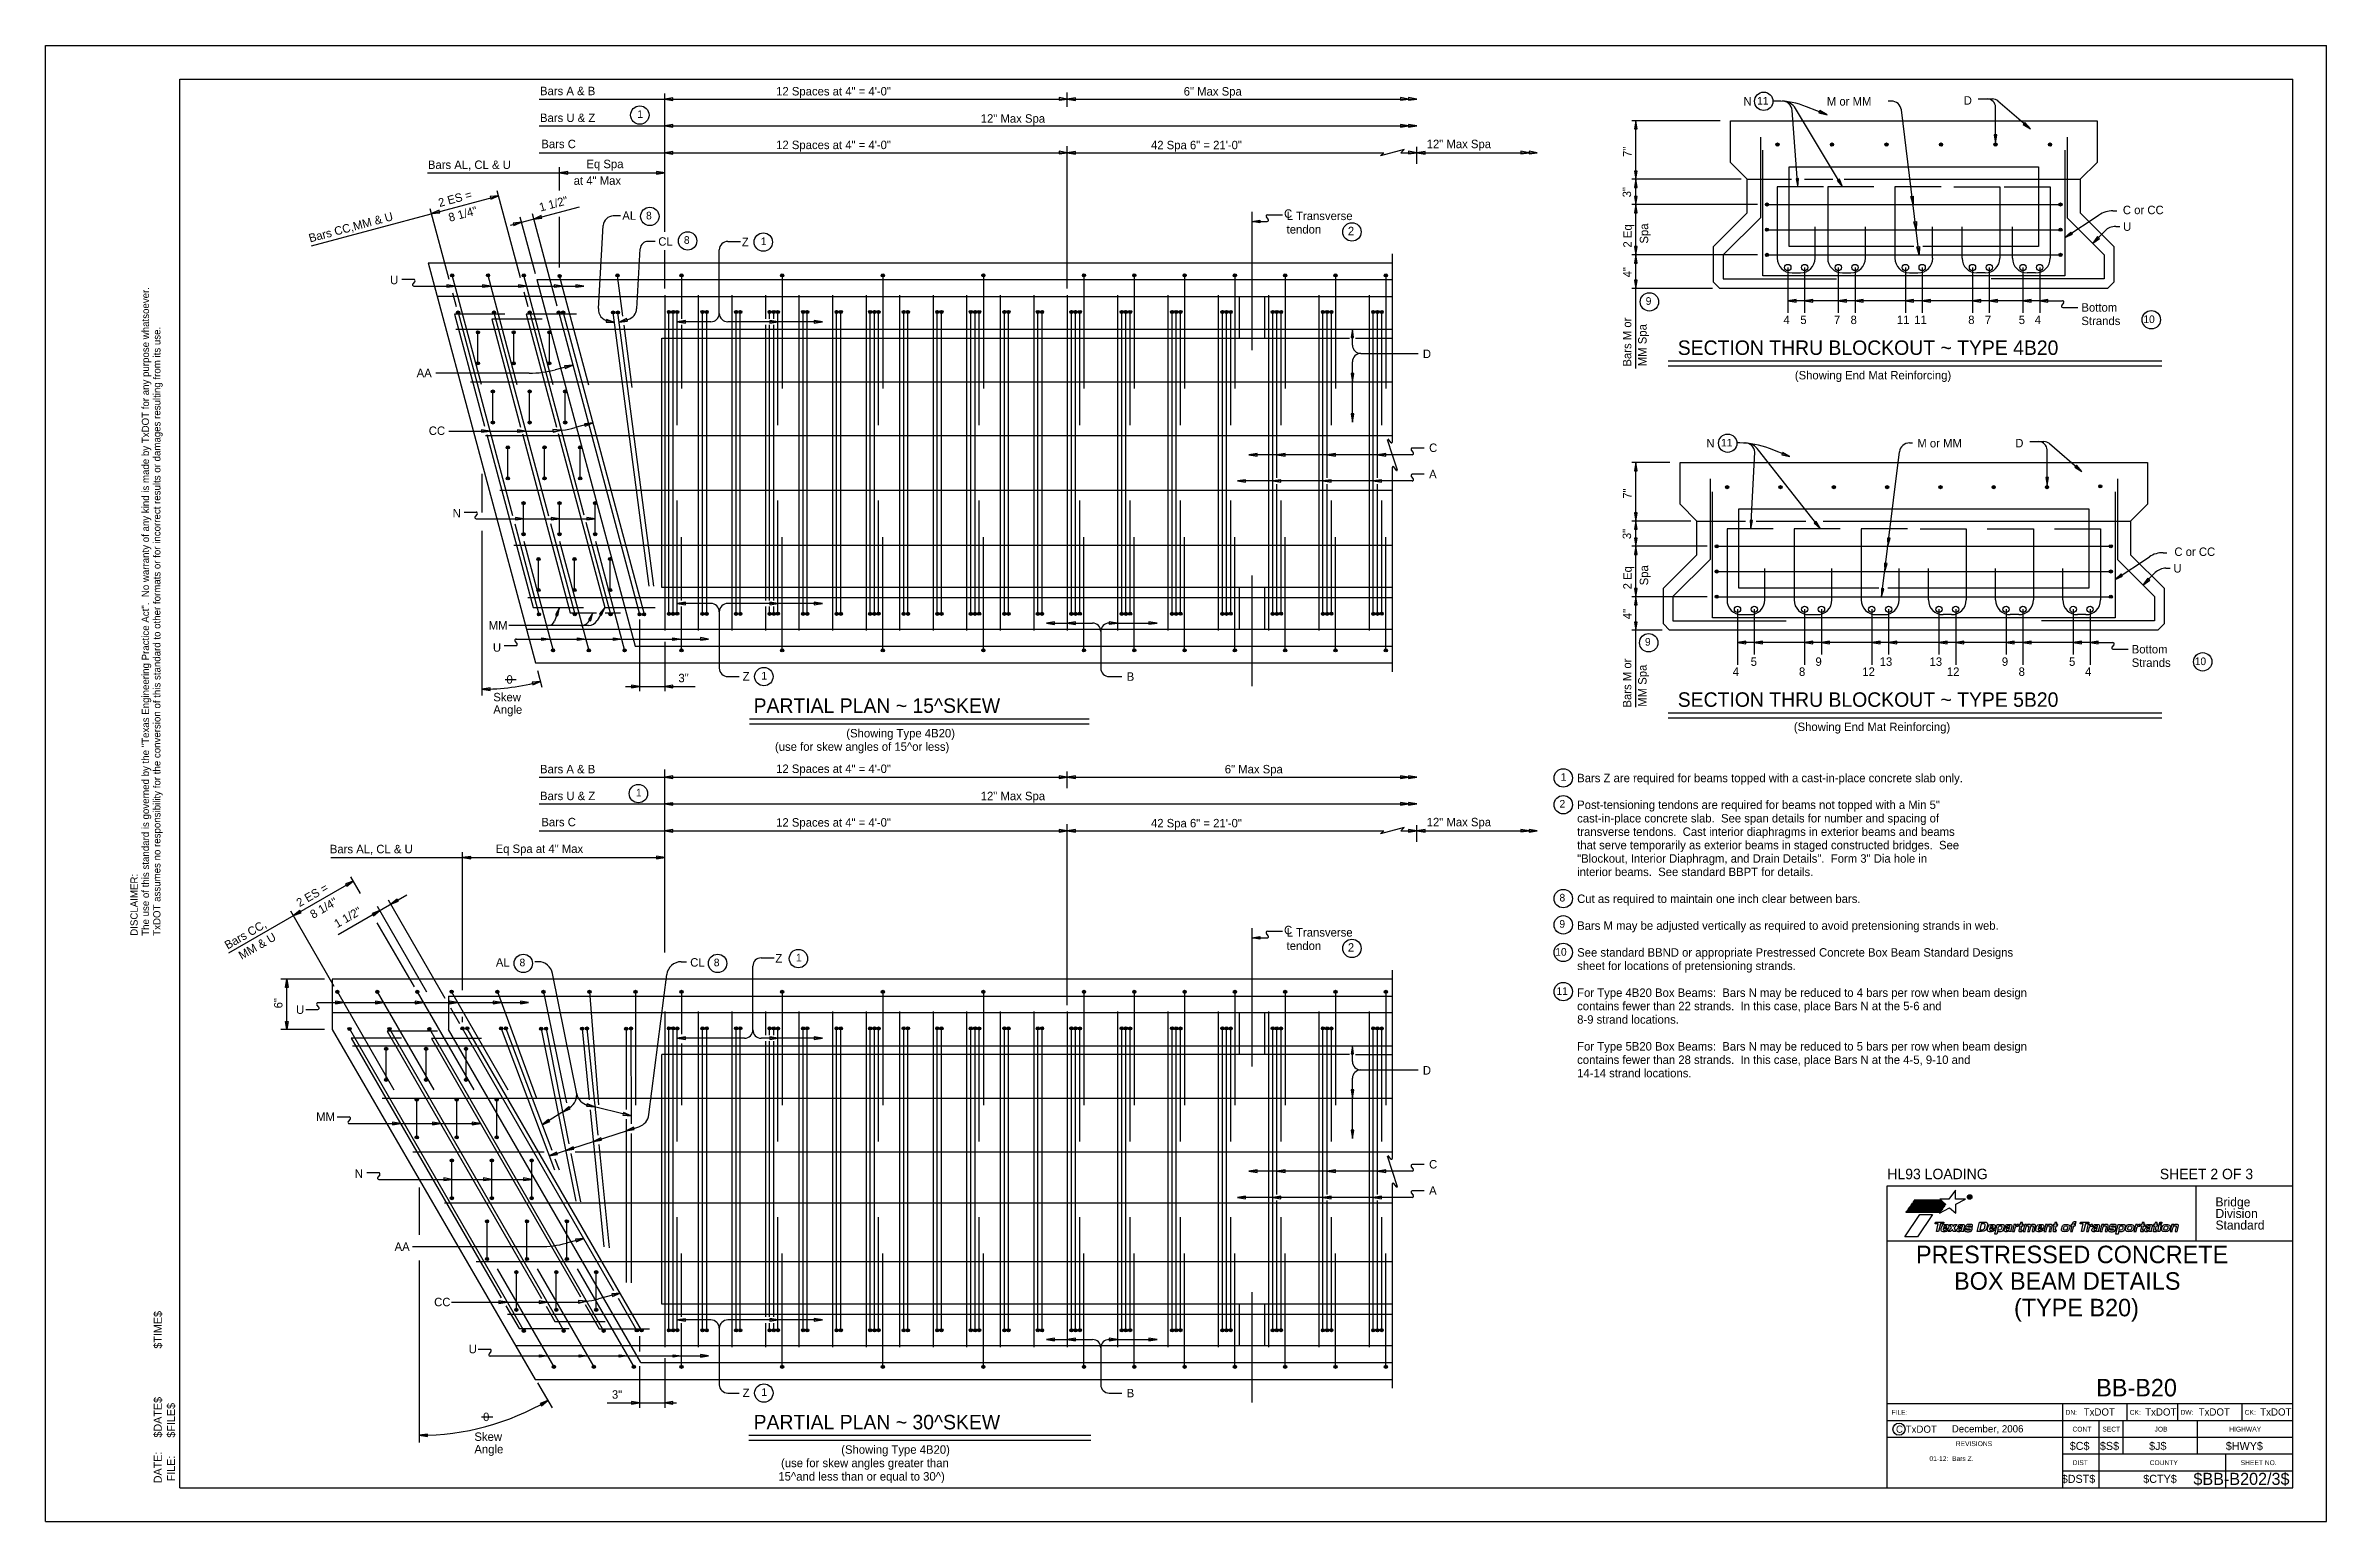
# Model space of a CAD drawing. Extents: x 1000 to 1069, y 1000 to 1045.
# Drawn here: x 1035 to 1069, y 1000 to 1022 of the extents above; entities that cross this region are included whole.
import ezdxf

# ---------------------------------------------------------------- set-up
doc = ezdxf.new("R2010")
doc.units = 0
for name, color, linetype in [('D_SHEET', 7, 'Continuous'), ('D_SHEET_NUM_CODE', 7, 'Continuous'), ('D_SHEET_TXT_SUB_CODE', 7, 'Continuous'), ('Working Level 1', 7, 'Continuous')]:
    doc.layers.add(name, color=color, linetype=linetype)

msp = doc.modelspace()

# ---------------------------------------------------------------- texts
at = {"layer": 'D_SHEET'}
for s, height, p in [('The use of this standard is governed by the "Texas Engineering Practice Act".  No warranty of any kind is made by TxDOT for any purpose whatsoever.', 0.108, (1036.542, 1008.73)), ('TxDOT assumes no responsibility for the conversion of this standard to other formats or for incorrect results or damages resulting from its use.', 0.108, (1036.712, 1008.73)), ('DISCLAIMER:', 0.108, (1036.372, 1008.73)), ('DATE:', 0.12, (1036.732, 1000.568)), ('FILE:', 0.12, (1036.929, 1000.597))]:
    msp.add_text(s, height=height, rotation=90, dxfattribs=at).set_placement(p)
for s, height, p in [('Bridge', 0.1345, (1067.347, 1004.695)), ('Standard', 0.1345, (1067.347, 1004.35)), ('Division', 0.1345, (1067.347, 1004.523)), ('FILE:', 0.072, (1062.517, 1001.589)), ('DN:', 0.072, (1065.111, 1001.589)), (' TxDOT ', 0.108, (1065.342, 1001.577)), ('CK:', 0.072, (1066.068, 1001.589)), ('TxDOT', 0.108, (1066.299, 1001.577)), ('DW:', 0.072, (1066.825, 1001.589)), (' TxDOT ', 0.108, (1067.056, 1001.577)), ('CK:', 0.072, (1067.782, 1001.589)), ('TxDOT', 0.108, (1068.014, 1001.577)), ('C TxDOT', 0.108, (1062.584, 1001.321)), ('December, 2006', 0.108, (1063.416, 1001.326)), ('CONT', 0.072, (1065.215, 1001.339)), ('SECT', 0.072, (1065.66, 1001.339)), ('JOB', 0.072, (1066.439, 1001.339)), ('HIGHWAY', 0.072, (1067.552, 1001.339)), ('REVISIONS', 0.072, (1063.476, 1001.122)), ('DIST', 0.072, (1065.218, 1000.839)), ('COUNTY', 0.072, (1066.366, 1000.839)), ('SHEET NO.', 0.072, (1067.723, 1000.839))]:
    msp.add_text(s, height=height, dxfattribs=at).set_placement(p)
at = {"layer": 'D_SHEET_NUM_CODE'}
msp.add_text('$BB-B202/3$', height=0.18, dxfattribs=at).set_placement((1067.018, 1000.544))
at = {"layer": 'D_SHEET_TXT_SUB_CODE'}
for s, p in [('$TIME$', (1036.732, 1002.575)), ('$DATE$', (1036.732, 1001.249)), ('$FILE$', (1036.929, 1001.248))]:
    msp.add_text(s, height=0.12, rotation=90, dxfattribs=at).set_placement(p)
for s, p in [('$C$', (1065.174, 1001.065)), ('$S$', (1065.624, 1001.065)), ('$J$', (1066.357, 1001.065)), ('$HWY$', (1067.501, 1001.065)), ('$DST$', (1065.055, 1000.574)), ('$CTY$', (1066.27, 1000.574))]:
    msp.add_text(s, height=0.12, dxfattribs=at).set_placement(p)
at = {"layer": 'Working Level 1'}
for s, height, p in [('Bars A & B', 0.126, (1042.37, 1021.261)), ('12 Spaces at 4" = 4\'-0"', 0.126, (1045.89, 1021.257)), ('6" Max Spa', 0.126, (1051.966, 1021.255)), ('1', 0.114, (1043.821, 1020.921)), ('N', 0.126, (1060.311, 1021.106)), ('11', 0.1137, (1060.514, 1021.121)), ('M or MM', 0.126, (1061.553, 1021.106)), ('D', 0.126, (1063.594, 1021.12)), ('Bars U & Z', 0.126, (1042.37, 1020.861)), ('12" Max Spa', 0.126, (1048.94, 1020.851)), ('Bars C', 0.126, (1042.39, 1020.471)), ('12 Spaces at 4" = 4\'-0"', 0.126, (1045.89, 1020.457)), ('42 Spa 6" = 21\'-0"', 0.126, (1051.478, 1020.455)), ('12" Max Spa', 0.126, (1055.588, 1020.471)), ('Bars AL, CL & U', 0.126, (1040.699, 1020.161)), ('at 4" Max', 0.126, (1042.872, 1019.925)), ('Eq Spa ', 0.126, (1043.062, 1020.173)), ('AL', 0.126, (1043.597, 1019.403)), ('8', 0.114, (1043.951, 1019.409)), ('C', 0.126, (1053.462, 1019.433)), ('tendon', 0.126, (1053.5, 1019.198)), ('L Transverse', 0.126, (1053.5, 1019.399)), ('C or CC', 0.126, (1065.966, 1019.487)), ('U', 0.126, (1065.97, 1019.239)), ('CL', 0.126, (1044.133, 1019.017)), ('8', 0.114, (1044.515, 1019.045)), ('Z', 0.126, (1045.379, 1019.01)), ('1', 0.114, (1045.662, 1019.027)), ('2', 0.126, (1054.413, 1019.173)), ('U', 0.126, (1040.135, 1018.443)), ('9', 0.114, (1058.853, 1018.136)), ('4', 0.126, (1060.906, 1017.849)), ('5', 0.126, (1061.158, 1017.849)), ('7', 0.126, (1061.659, 1017.849)), ('8', 0.126, (1061.907, 1017.849)), ('11', 0.126, (1062.597, 1017.849)), ('11', 0.126, (1062.855, 1017.849)), ('8', 0.126, (1063.661, 1017.849)), ('7', 0.126, (1063.909, 1017.849)), ('5', 0.126, (1064.414, 1017.849)), ('4', 0.126, (1064.652, 1017.849)), ('Strands', 0.126, (1065.348, 1017.834)), ('Bottom', 0.126, (1065.348, 1018.034)), ('10', 0.1137, (1066.272, 1017.864)), ('D', 0.126, (1055.531, 1017.342)), ('SECTION THRU BLOCKOUT ~ TYPE 4B20', 0.216, (1059.331, 1017.389)), ('AA', 0.126, (1040.531, 1017.057)), ('(Showing End Mat Reinforcing)', 0.126, (1061.076, 1017.024)), ('CC', 0.126, (1040.712, 1016.196)), ('C', 0.126, (1055.624, 1015.942)), ('N', 0.126, (1059.757, 1016.01)), ('11', 0.1137, (1059.976, 1016.024)), ('M or MM', 0.126, (1062.902, 1016.01)), ('D', 0.126, (1064.362, 1016.011)), ('A', 0.126, (1055.624, 1015.55)), ('N', 0.126, (1041.067, 1014.968)), ('U', 0.126, (1066.72, 1014.144)), ('C or CC', 0.126, (1066.734, 1014.392)), ('MM', 0.126, (1041.605, 1013.294)), ('U', 0.126, (1041.668, 1012.965)), ('9', 0.114, (1058.842, 1013.055)), ('5', 0.126, (1060.418, 1012.754)), ('9', 0.126, (1061.384, 1012.754)), ('13', 0.126, (1062.341, 1012.754)), ('13', 0.126, (1063.084, 1012.754)), ('9', 0.126, (1064.162, 1012.754)), ('5', 0.126, (1065.164, 1012.754)), ('Strands', 0.126, (1066.098, 1012.739)), ('Bottom', 0.126, (1066.098, 1012.939)), ('10', 0.1137, (1067.038, 1012.765)), ('0', 0.126, (1041.87, 1012.488)), ('3"', 0.126, (1044.433, 1012.51)), ('Z', 0.126, (1045.391, 1012.534)), ('1', 0.114, (1045.67, 1012.55)), ('B', 0.126, (1051.116, 1012.531)), ('4', 0.126, (1060.149, 1012.604)), ('8', 0.126, (1061.138, 1012.604)), ('12', 0.126, (1062.082, 1012.604)), ('12', 0.126, (1063.342, 1012.604)), ('8', 0.126, (1064.412, 1012.604)), ('4', 0.126, (1065.402, 1012.604)), ('Skew', 0.126, (1041.674, 1012.225)), ('PARTIAL PLAN ~ 15^ SKEW', 0.216, (1045.554, 1012.053)), ('SECTION THRU BLOCKOUT ~ TYPE 5B20', 0.216, (1059.331, 1012.143)), ('Angle', 0.126, (1041.674, 1012.039)), ('(Showing End Mat Reinforcing)', 0.126, (1061.061, 1011.782)), ('(use for skew angles of 15^ or less)', 0.126, (1045.873, 1011.487)), ('(Showing Type 4B20)', 0.126, (1046.936, 1011.687)), ('Bars A & B', 0.126, (1042.37, 1011.152)), ('12 Spaces at 4" = 4\'-0"', 0.126, (1045.89, 1011.157)), ('6" Max Spa', 0.126, (1052.578, 1011.151)), ('Bars U & Z', 0.126, (1042.37, 1010.752)), ('1', 0.114, (1043.8, 1010.807)), ('12" Max Spa', 0.126, (1048.94, 1010.751)), ('1', 0.114, (1057.586, 1011.04)), ('Bars Z are required for beams topped with a cast-in-place concrete slab only.', 0.126, (1057.831, 1011.019)), ('Bars C', 0.126, (1042.39, 1010.362)), ('12 Spaces at 4" = 4\'-0"', 0.126, (1045.89, 1010.357)), ('12" Max Spa', 0.126, (1055.588, 1010.362)), ('2', 0.114, (1057.568, 1010.64)), ('cast-in-place concrete slab.  See span details for number and spacing of', 0.126, (1057.831, 1010.419)), ('Post-tensioning tendons are required for beams not topped with a Min 5"', 0.126, (1057.831, 1010.62)), ('42 Spa 6" = 21\'-0"', 0.126, (1051.478, 1010.346)), ('transverse tendons.  Cast interior diaphragms in exterior beams and beams', 0.126, (1057.831, 1010.219)), ('that serve temporarily as exterior beams in staged constructed bridges.  See', 0.126, (1057.831, 1010.019)), ('Bars AL, CL & U', 0.126, (1039.237, 1009.96)), ('Eq Spa at 4" Max', 0.126, (1041.708, 1009.964)), ('"Blockout, Interior Diaphragm, and Drain Details".  Form 3" Dia hole in', 0.126, (1057.831, 1009.819)), ('interior beams.  See standard BBPT for details. ', 0.126, (1057.831, 1009.62)), ('8', 0.114, (1057.568, 1009.241)), ('Cut as required to maintain one inch clear between bars.', 0.126, (1057.831, 1009.219)), ('C', 0.126, (1053.462, 1008.752)), ('L Transverse', 0.126, (1053.5, 1008.718)), ('9', 0.114, (1057.566, 1008.85)), ('Bars M may be adjusted vertically as required to avoid pretensioning strands in web.', 0.126, (1057.831, 1008.819)), ('Z', 0.126, (1045.879, 1008.33)), ('1', 0.114, (1046.186, 1008.347)), ('tendon', 0.126, (1053.5, 1008.518)), ('2', 0.126, (1054.413, 1008.493)), ('10', 0.1137, (1057.505, 1008.433)), ('See standard BBND or appropriate Prestressed Concrete Box Beam Standard Designs', 0.126, (1057.831, 1008.419)), ('AL', 0.126, (1041.712, 1008.27)), ('8', 0.114, (1042.065, 1008.275)), ('CL', 0.126, (1044.609, 1008.27)), ('8', 0.114, (1044.961, 1008.275)), ('sheet for locations of pretensioning strands.', 0.126, (1057.831, 1008.219)), ('11', 0.1137, (1057.524, 1007.849)), ('For Type 4B20 Box Beams:  Bars N may be reduced to 4 bars per row when beam design', 0.126, (1057.831, 1007.819)), ('U', 0.126, (1038.733, 1007.565)), ('contains fewer than 22 strands.  In this case, place Bars N at the 5-6 and', 0.126, (1057.831, 1007.62)), ('8-9 strand locations.', 0.126, (1057.831, 1007.419)), ('For Type 5B20 Box Beams:  Bars N may be reduced to 5 bars per row when beam design', 0.126, (1057.831, 1007.019)), ('D', 0.126, (1055.531, 1006.661)), ('contains fewer than 28 strands.  In this case, place Bars N at the 4-5, 9-10 and', 0.126, (1057.831, 1006.819)), ('14-14 strand locations.', 0.126, (1057.831, 1006.62)), ('MM', 0.126, (1039.033, 1005.97)), ('C', 0.126, (1055.624, 1005.261)), ('N', 0.126, (1039.609, 1005.12)), ('HL93 LOADING', 0.156, (1062.455, 1005.101)), ('SHEET 2 OF 3', 0.156, (1066.517, 1005.101)), ('A', 0.126, (1055.624, 1004.87)), ('AA', 0.126, (1040.202, 1004.033)), ('PRESTRESSED CONCRETE', 0.261, (1062.882, 1003.849)), ('BOX BEAM DETAILS', 0.261, (1063.45, 1003.453)), ('CC', 0.126, (1040.792, 1003.207)), ('(TYPE B20)', 0.261, (1064.343, 1003.057)), ('U', 0.126, (1041.307, 1002.506)), ('1', 0.114, (1045.67, 1001.87)), ('BB-B20', 0.261, (1065.569, 1001.863)), ('3"', 0.126, (1043.442, 1001.829)), ('Z', 0.126, (1045.391, 1001.854)), ('B', 0.126, (1051.116, 1001.85)), ('Skew', 0.126, (1041.392, 1001.2)), ('0', 0.126, (1041.521, 1001.495)), ('PARTIAL PLAN ~ 30^ SKEW', 0.216, (1045.554, 1001.372)), ('Angle', 0.126, (1041.392, 1001.014)), ('(Showing Type 4B20)', 0.126, (1046.86, 1001.008)), ('01-12:  Bars Z.', 0.07191, (1063.083, 1000.9)), ('15^ and less than or equal to 30^)', 0.126, (1045.923, 1000.608)), ('(use for skew angles greater than', 0.126, (1045.963, 1000.808))]:
    msp.add_text(s, height=height, dxfattribs=at).set_placement(p)
for s, rotation, p in [('7"', 90, (1058.642, 1020.34)), ('2 ES =', 15.0004, (1040.873, 1019.593)), ('1 1/2"', 15.0004, (1042.377, 1019.525)), ('3"', 90, (1058.635, 1019.738)), ('Bars CC,MM & U', 15.0004, (1038.942, 1019.065)), ('8 1/4"', 15.0004, (1041.025, 1019.373)), ('2 Eq', 90, (1058.644, 1018.989)), ('Spa', 90, (1058.89, 1019.049)), ('4"', 90, (1058.642, 1018.545)), ('Bars M or', 90, (1058.638, 1017.215)), ('MM Spa', 90, (1058.866, 1017.221)), ('7"', 90, (1058.642, 1015.245)), ('3"', 90, (1058.635, 1014.642)), ('2 Eq', 90, (1058.644, 1013.894)), ('Spa', 90, (1058.89, 1013.954)), ('4"', 90, (1058.642, 1013.449)), ('Bars M or', 90, (1058.638, 1012.132)), ('MM Spa', 90, (1058.866, 1012.144)), ('2 ES =', 30.0004, (1038.784, 1009.155)), ('8 1/4"', 30.0004, (1038.988, 1008.981)), ('1 1/2"', 30.0004, (1039.347, 1008.843)), ('Bars CC,', 30.0004, (1037.714, 1008.523)), ('MM & U', 30.0004, (1037.922, 1008.37)), ('6"', 90, (1038.531, 1007.648))]:
    msp.add_text(s, height=0.126, rotation=rotation, dxfattribs=at).set_placement(p)

# ---------------------------------------------------------------- linework, layer by layer
at = {"layer": 'D_SHEET'}
for p, q in [((1035, 1022), (1069, 1022)), ((1035, 1000), (1035, 1022)), ((1069, 1000), (1069, 1022)), ((1037, 1000.5), (1037, 1021.5)), ((1037, 1021.5), (1068.5, 1021.5)), ((1068.5, 1000.5), (1068.5, 1021.5)), ((1062.45, 1000.5), (1062.45, 1005)), ((1062.45, 1005), (1068.5, 1005)), ((1062.803, 1004.712), (1062.801, 1004.709)), ((1062.801, 1004.709), (1063.309, 1004.706)), ((1063.313, 1004.711), (1062.803, 1004.712)), ((1062.803, 1004.712), (1062.803, 1004.712)), ((1062.812, 1004.725), (1062.811, 1004.722)), ((1062.811, 1004.722), (1063.319, 1004.72)), ((1063.323, 1004.726), (1062.812, 1004.725)), ((1062.822, 1004.738), (1062.82, 1004.736)), ((1062.82, 1004.736), (1063.317, 1004.734)), ((1063.311, 1004.74), (1062.822, 1004.738)), ((1062.838, 1004.76), (1062.836, 1004.758)), ((1062.836, 1004.758), (1063.294, 1004.755)), ((1063.287, 1004.76), (1062.838, 1004.76)), ((1062.847, 1004.774), (1062.845, 1004.771)), ((1062.845, 1004.771), (1063.278, 1004.769)), ((1063.272, 1004.774), (1062.847, 1004.774)), ((1062.857, 1004.788), (1062.855, 1004.785)), ((1062.855, 1004.785), (1063.262, 1004.783)), ((1063.256, 1004.788), (1062.857, 1004.788)), ((1063.373, 1004.805), (1063.238, 1004.805)), ((1063.238, 1004.805), (1063.256, 1004.788)), ((1063.256, 1004.788), (1063.256, 1004.788)), ((1063.262, 1004.783), (1063.272, 1004.774)), ((1063.272, 1004.774), (1063.272, 1004.774)), ((1063.278, 1004.769), (1063.287, 1004.76)), ((1063.294, 1004.755), (1063.311, 1004.74)), ((1063.309, 1004.706), (1063.299, 1004.691)), ((1063.311, 1004.74), (1063.311, 1004.74)), ((1063.319, 1004.72), (1063.313, 1004.711)), ((1063.317, 1004.734), (1063.317, 1004.734)), ((1063.317, 1004.734), (1063.324, 1004.728)), ((1063.324, 1004.728), (1063.323, 1004.726)), ((1063.47, 1004.94), (1063.373, 1004.805)), ((1063.47, 1004.805), (1063.47, 1004.94)), ((1063.62, 1004.805), (1063.47, 1004.805)), ((1063.478, 1004.728), (1063.62, 1004.805)), ((1063.478, 1004.596), (1063.478, 1004.728)), ((1063.698, 1004.824), (1063.698, 1004.82)), ((1067.061, 1004.18), (1067.061, 1005)), ((1062.716, 1004.24), (1062.937, 1004.576)), ((1062.733, 1004.614), (1062.731, 1004.612)), ((1062.731, 1004.612), (1063.243, 1004.609)), ((1063.247, 1004.614), (1062.733, 1004.614)), ((1062.742, 1004.627), (1062.741, 1004.625)), ((1062.741, 1004.625), (1063.253, 1004.623)), ((1063.256, 1004.628), (1062.742, 1004.627)), ((1062.753, 1004.641), (1062.751, 1004.639)), ((1062.751, 1004.639), (1063.262, 1004.637)), ((1063.266, 1004.642), (1062.753, 1004.641)), ((1062.768, 1004.663), (1062.766, 1004.66)), ((1062.766, 1004.66), (1063.276, 1004.657)), ((1063.28, 1004.663), (1062.768, 1004.663)), ((1062.777, 1004.676), (1062.776, 1004.674)), ((1062.776, 1004.674), (1063.286, 1004.672)), ((1063.29, 1004.677), (1062.777, 1004.676)), ((1062.787, 1004.69), (1062.786, 1004.688)), ((1062.786, 1004.688), (1063.296, 1004.686)), ((1063.299, 1004.691), (1062.787, 1004.69)), ((1063.128, 1004.576), (1062.907, 1004.24)), ((1062.937, 1004.576), (1063.128, 1004.576)), ((1063.167, 1004.437), (1063.173, 1004.462)), ((1063.214, 1004.437), (1063.167, 1004.437)), ((1063.173, 1004.462), (1063.299, 1004.462)), ((1063.187, 1004.321), (1063.214, 1004.437)), ((1063.246, 1004.437), (1063.219, 1004.321)), ((1063.234, 1004.596), (1063.384, 1004.676)), ((1063.243, 1004.609), (1063.234, 1004.596)), ((1063.243, 1004.609), (1063.243, 1004.609)), ((1063.293, 1004.437), (1063.246, 1004.437)), ((1063.253, 1004.623), (1063.247, 1004.614)), ((1063.262, 1004.637), (1063.256, 1004.628)), ((1063.256, 1004.628), (1063.256, 1004.628)), ((1063.262, 1004.637), (1063.262, 1004.637)), ((1063.276, 1004.657), (1063.266, 1004.642)), ((1063.266, 1004.642), (1063.266, 1004.642)), ((1063.286, 1004.672), (1063.28, 1004.663)), ((1063.296, 1004.686), (1063.29, 1004.677)), ((1063.299, 1004.462), (1063.293, 1004.437)), ((1063.293, 1004.384), (1063.34, 1004.384)), ((1063.361, 1004.321), (1063.413, 1004.374)), ((1063.384, 1004.676), (1063.478, 1004.596)), ((1063.413, 1004.374), (1063.387, 1004.426)), ((1063.387, 1004.426), (1063.424, 1004.426)), ((1063.424, 1004.426), (1063.437, 1004.395)), ((1063.437, 1004.395), (1063.463, 1004.426)), ((1063.498, 1004.426), (1063.449, 1004.374)), ((1063.449, 1004.374), (1063.475, 1004.321)), ((1063.463, 1004.426), (1063.498, 1004.426)), ((1063.534, 1004.392), (1063.505, 1004.392)), ((1063.532, 1004.382), (1063.56, 1004.386)), ((1063.565, 1004.358), (1063.568, 1004.372)), ((1063.603, 1004.398), (1063.59, 1004.341)), ((1063.984, 1004.384), (1064.031, 1004.384)), ((1064.241, 1004.392), (1064.212, 1004.392)), ((1064.239, 1004.382), (1064.267, 1004.386)), ((1064.271, 1004.358), (1064.275, 1004.372)), ((1064.31, 1004.398), (1064.297, 1004.341)), ((1064.707, 1004.384), (1064.754, 1004.384)), ((1065.328, 1004.437), (1065.334, 1004.462)), ((1065.375, 1004.437), (1065.328, 1004.437)), ((1065.334, 1004.462), (1065.461, 1004.462)), ((1065.348, 1004.321), (1065.375, 1004.437)), ((1065.408, 1004.437), (1065.381, 1004.321)), ((1065.455, 1004.437), (1065.408, 1004.437)), ((1065.461, 1004.462), (1065.455, 1004.437)), ((1065.548, 1004.392), (1065.519, 1004.392)), ((1065.546, 1004.382), (1065.574, 1004.386)), ((1065.579, 1004.358), (1065.582, 1004.372)), ((1065.618, 1004.398), (1065.604, 1004.341)), ((1066.334, 1004.392), (1066.305, 1004.392)), ((1066.332, 1004.382), (1066.361, 1004.386)), ((1066.365, 1004.358), (1066.368, 1004.372)), ((1066.404, 1004.398), (1066.39, 1004.341)), ((1066.485, 1004.321), (1066.509, 1004.426)), ((1066.509, 1004.426), (1066.539, 1004.426)), ((1066.512, 1004.438), (1066.518, 1004.463)), ((1066.542, 1004.438), (1066.512, 1004.438)), ((1066.539, 1004.426), (1066.515, 1004.321)), ((1066.518, 1004.463), (1066.548, 1004.463)), ((1066.548, 1004.463), (1066.542, 1004.438)), ((1062.45, 1004.18), (1068.5, 1004.18)), ((1062.907, 1004.24), (1062.716, 1004.24)), ((1063.219, 1004.321), (1063.187, 1004.321)), ((1063.332, 1004.352), (1063.363, 1004.352)), ((1063.398, 1004.321), (1063.361, 1004.321)), ((1063.425, 1004.352), (1063.398, 1004.321)), ((1063.438, 1004.321), (1063.425, 1004.352)), ((1063.475, 1004.321), (1063.438, 1004.321)), ((1064.022, 1004.352), (1064.053, 1004.352)), ((1064.745, 1004.352), (1064.777, 1004.352)), ((1065.381, 1004.321), (1065.348, 1004.321)), ((1066.515, 1004.321), (1066.485, 1004.321)), ((1068.5, 1001.75), (1062.45, 1001.75)), ((1065.073, 1000.5), (1065.073, 1001.75)), ((1066.03, 1001.5), (1066.03, 1001.75)), ((1066.786, 1001.5), (1066.786, 1001.75)), ((1067.744, 1001.5), (1067.744, 1001.75)), ((1068.5, 1001.5), (1062.45, 1001.5)), ((1065.613, 1000.5), (1065.613, 1001.5)), ((1065.973, 1001), (1065.973, 1001.5)), ((1067.078, 1001), (1067.078, 1001.5)), ((1068.5, 1001.25), (1062.45, 1001.25)), ((1068.5, 1001), (1065.073, 1001)), ((1067.502, 1000.5), (1067.502, 1001)), ((1068.5, 1000.75), (1065.073, 1000.75)), ((1037, 1000.5), (1068.5, 1000.5)), ((1035, 1000), (1069, 1000))]:
    msp.add_line(p, q, dxfattribs=at)
for points in [[(1063.682, 1004.83), (1063.68, 1004.83), (1063.678, 1004.83), (1063.678, 1004.817), (1063.668, 1004.817), (1063.668, 1004.854)], [(1063.68, 1004.848), (1063.678, 1004.848), (1063.678, 1004.837), (1063.682, 1004.837)], [(1063.699, 1004.818), (1063.699, 1004.817), (1063.69, 1004.817)], [(1063.369, 1004.371), (1063.367, 1004.366), (1063.288, 1004.366)], [(1063.861, 1004.321), (1063.794, 1004.321), (1063.827, 1004.462), (1063.896, 1004.462)], [(1063.884, 1004.438), (1063.853, 1004.438), (1063.832, 1004.345), (1063.863, 1004.345)], [(1064.059, 1004.371), (1064.058, 1004.366), (1063.979, 1004.366)], [(1064.101, 1004.334), (1064.1, 1004.334), (1064.087, 1004.28), (1064.057, 1004.28), (1064.091, 1004.426), (1064.12, 1004.426), (1064.117, 1004.41), (1064.117, 1004.41)], [(1064.782, 1004.371), (1064.781, 1004.366), (1064.702, 1004.366)], [(1065.907, 1004.334), (1065.906, 1004.334), (1065.894, 1004.28), (1065.863, 1004.28), (1065.897, 1004.426), (1065.926, 1004.426), (1065.923, 1004.41), (1065.923, 1004.41)], [(1063.593, 1004.325), (1063.592, 1004.321), (1063.559, 1004.321)], [(1064.3, 1004.325), (1064.299, 1004.321), (1064.266, 1004.321)], [(1065.607, 1004.325), (1065.606, 1004.321), (1065.574, 1004.321)], [(1066.393, 1004.325), (1066.392, 1004.321), (1066.36, 1004.321)]]:
    msp.add_lwpolyline(points, dxfattribs=at)
msp.add_ellipse((1062.629, 1001.375), major_axis=(0.0897, 0), ratio=0.999082, dxfattribs=at)
for points, degree in [([(1063.707, 1004.812), (1063.7, 1004.805), (1063.692, 1004.802), (1063.683, 1004.802), (1063.674, 1004.802), (1063.666, 1004.805), (1063.659, 1004.812), (1063.653, 1004.818), (1063.649, 1004.826), (1063.649, 1004.836), (1063.649, 1004.846), (1063.653, 1004.854), (1063.66, 1004.86), (1063.662, 1004.862), (1063.664, 1004.864), (1063.666, 1004.865)], 3), ([(1063.663, 1004.855), (1063.658, 1004.85), (1063.655, 1004.843), (1063.655, 1004.836), (1063.655, 1004.828), (1063.658, 1004.821), (1063.663, 1004.816), (1063.669, 1004.81), (1063.675, 1004.808), (1063.683, 1004.808), (1063.691, 1004.808), (1063.697, 1004.81), (1063.703, 1004.816), (1063.708, 1004.821), (1063.711, 1004.828), (1063.711, 1004.836), (1063.711, 1004.843), (1063.708, 1004.85), (1063.703, 1004.855), (1063.697, 1004.861), (1063.691, 1004.864), (1063.683, 1004.864), (1063.675, 1004.864), (1063.669, 1004.861), (1063.663, 1004.855)], 3), ([(1063.666, 1004.865), (1063.671, 1004.868), (1063.677, 1004.87), (1063.683, 1004.87), (1063.692, 1004.87), (1063.7, 1004.866), (1063.707, 1004.86), (1063.714, 1004.853), (1063.717, 1004.845), (1063.717, 1004.836), (1063.717, 1004.826), (1063.713, 1004.818), (1063.707, 1004.812)], 3), ([(1063.668, 1004.854), (1063.671, 1004.854), (1063.674, 1004.854), (1063.679, 1004.854), (1063.683, 1004.854), (1063.686, 1004.854), (1063.686, 1004.854), (1063.689, 1004.854), (1063.692, 1004.853), (1063.694, 1004.852), (1063.697, 1004.851), (1063.699, 1004.848), (1063.699, 1004.843), (1063.699, 1004.84), (1063.698, 1004.838), (1063.696, 1004.837), (1063.694, 1004.835), (1063.692, 1004.834), (1063.69, 1004.834)], 3), ([(1063.686, 1004.847), (1063.685, 1004.848), (1063.683, 1004.848), (1063.68, 1004.848)], 2), ([(1063.682, 1004.837), (1063.684, 1004.837), (1063.686, 1004.837), (1063.687, 1004.838), (1063.689, 1004.839), (1063.689, 1004.841), (1063.689, 1004.843), (1063.689, 1004.845), (1063.688, 1004.846), (1063.686, 1004.847)], 3), ([(1063.69, 1004.817), (1063.689, 1004.818), (1063.689, 1004.82), (1063.689, 1004.822), (1063.689, 1004.824), (1063.689, 1004.826), (1063.688, 1004.827), (1063.688, 1004.828), (1063.687, 1004.829), (1063.686, 1004.83), (1063.685, 1004.83), (1063.684, 1004.83), (1063.682, 1004.83)], 3), ([(1063.69, 1004.834), (1063.692, 1004.834), (1063.694, 1004.833), (1063.695, 1004.832), (1063.697, 1004.83), (1063.698, 1004.827), (1063.698, 1004.824)], 3), ([(1063.698, 1004.82), (1063.698, 1004.82), (1063.698, 1004.82), (1063.698, 1004.819), (1063.698, 1004.819), (1063.699, 1004.818), (1063.699, 1004.818)], 3), ([(1063.363, 1004.352), (1063.349, 1004.326), (1063.324, 1004.318), (1063.304, 1004.318), (1063.272, 1004.318), (1063.25, 1004.332), (1063.26, 1004.375), (1063.263, 1004.388), (1063.278, 1004.428), (1063.328, 1004.428), (1063.351, 1004.428), (1063.38, 1004.418), (1063.369, 1004.371)], 3), ([(1063.288, 1004.366), (1063.287, 1004.358), (1063.285, 1004.34), (1063.309, 1004.34), (1063.318, 1004.34), (1063.328, 1004.344), (1063.332, 1004.352)], 3), ([(1063.34, 1004.384), (1063.343, 1004.401), (1063.332, 1004.406), (1063.322, 1004.406), (1063.308, 1004.406), (1063.298, 1004.397), (1063.293, 1004.384)], 3), ([(1063.56, 1004.333), (1063.551, 1004.327), (1063.539, 1004.318), (1063.519, 1004.318), (1063.501, 1004.318), (1063.486, 1004.327), (1063.491, 1004.349), (1063.496, 1004.369), (1063.512, 1004.379), (1063.532, 1004.382)], 3), ([(1063.505, 1004.392), (1063.516, 1004.424), (1063.541, 1004.428), (1063.565, 1004.428), (1063.581, 1004.428), (1063.609, 1004.424), (1063.603, 1004.398)], 3), ([(1063.568, 1004.372), (1063.564, 1004.37), (1063.559, 1004.368), (1063.546, 1004.366), (1063.534, 1004.364), (1063.524, 1004.362), (1063.522, 1004.35), (1063.519, 1004.341), (1063.527, 1004.338), (1063.533, 1004.338), (1063.546, 1004.338), (1063.562, 1004.346), (1063.565, 1004.358)], 3), ([(1063.56, 1004.386), (1063.565, 1004.386), (1063.572, 1004.388), (1063.573, 1004.394), (1063.576, 1004.406), (1063.564, 1004.406), (1063.556, 1004.406), (1063.541, 1004.406), (1063.536, 1004.398), (1063.534, 1004.392)], 3), ([(1063.694, 1004.394), (1063.694, 1004.4), (1063.694, 1004.407), (1063.677, 1004.407), (1063.661, 1004.407), (1063.657, 1004.402), (1063.656, 1004.397), (1063.652, 1004.381), (1063.727, 1004.393), (1063.718, 1004.354), (1063.711, 1004.324), (1063.677, 1004.318), (1063.659, 1004.318), (1063.633, 1004.318), (1063.607, 1004.326), (1063.612, 1004.354), (1063.612, 1004.354), (1063.643, 1004.354), (1063.643, 1004.354), (1063.641, 1004.345), (1063.646, 1004.339), (1063.665, 1004.339), (1063.681, 1004.339), (1063.686, 1004.346), (1063.687, 1004.35), (1063.691, 1004.367), (1063.616, 1004.354), (1063.625, 1004.393), (1063.629, 1004.409), (1063.644, 1004.428), (1063.68, 1004.428), (1063.703, 1004.428), (1063.728, 1004.423), (1063.724, 1004.394), (1063.724, 1004.394), (1063.694, 1004.394), (1063.694, 1004.394)], 3), ([(1063.896, 1004.462), (1063.948, 1004.462), (1063.949, 1004.422), (1063.943, 1004.395), (1063.936, 1004.365), (1063.913, 1004.321), (1063.861, 1004.321)], 3), ([(1063.863, 1004.345), (1063.89, 1004.345), (1063.904, 1004.369), (1063.909, 1004.393), (1063.919, 1004.434), (1063.898, 1004.438), (1063.884, 1004.438)], 3), ([(1064.053, 1004.352), (1064.04, 1004.326), (1064.015, 1004.318), (1063.995, 1004.318), (1063.963, 1004.318), (1063.941, 1004.332), (1063.951, 1004.375), (1063.954, 1004.388), (1063.968, 1004.428), (1064.019, 1004.428), (1064.041, 1004.428), (1064.07, 1004.418), (1064.059, 1004.371)], 3), ([(1063.979, 1004.366), (1063.978, 1004.358), (1063.976, 1004.34), (1064, 1004.34), (1064.009, 1004.34), (1064.018, 1004.344), (1064.022, 1004.352)], 3), ([(1064.031, 1004.384), (1064.033, 1004.401), (1064.023, 1004.406), (1064.013, 1004.406), (1063.999, 1004.406), (1063.989, 1004.397), (1063.984, 1004.384)], 3), ([(1064.117, 1004.41), (1064.125, 1004.419), (1064.135, 1004.428), (1064.156, 1004.428), (1064.181, 1004.428), (1064.199, 1004.411), (1064.191, 1004.374), (1064.184, 1004.346), (1064.163, 1004.318), (1064.129, 1004.318), (1064.108, 1004.318), (1064.103, 1004.329), (1064.101, 1004.334)], 3), ([(1064.127, 1004.341), (1064.146, 1004.341), (1064.156, 1004.36), (1064.159, 1004.372), (1064.163, 1004.389), (1064.16, 1004.404), (1064.141, 1004.404), (1064.12, 1004.404), (1064.111, 1004.388), (1064.107, 1004.371), (1064.104, 1004.355), (1064.108, 1004.341), (1064.127, 1004.341)], 3), ([(1064.266, 1004.333), (1064.258, 1004.327), (1064.246, 1004.318), (1064.226, 1004.318), (1064.208, 1004.318), (1064.193, 1004.327), (1064.198, 1004.349), (1064.203, 1004.369), (1064.219, 1004.379), (1064.239, 1004.382)], 3), ([(1064.212, 1004.392), (1064.222, 1004.424), (1064.248, 1004.428), (1064.272, 1004.428), (1064.288, 1004.428), (1064.316, 1004.424), (1064.31, 1004.398)], 3), ([(1064.275, 1004.372), (1064.271, 1004.37), (1064.266, 1004.368), (1064.253, 1004.366), (1064.241, 1004.364), (1064.231, 1004.362), (1064.228, 1004.35), (1064.226, 1004.341), (1064.234, 1004.338), (1064.24, 1004.338), (1064.253, 1004.338), (1064.268, 1004.346), (1064.271, 1004.358)], 3), ([(1064.267, 1004.386), (1064.272, 1004.386), (1064.278, 1004.388), (1064.28, 1004.394), (1064.283, 1004.406), (1064.271, 1004.406), (1064.263, 1004.406), (1064.248, 1004.406), (1064.243, 1004.398), (1064.241, 1004.392)], 3), ([(1064.343, 1004.426), (1064.343, 1004.426), (1064.372, 1004.426), (1064.372, 1004.426), (1064.372, 1004.426), (1064.368, 1004.407), (1064.368, 1004.407), (1064.368, 1004.407), (1064.368, 1004.407), (1064.368, 1004.407), (1064.377, 1004.418), (1064.386, 1004.428), (1064.405, 1004.428), (1064.407, 1004.428), (1064.409, 1004.428), (1064.411, 1004.428), (1064.411, 1004.428), (1064.404, 1004.4), (1064.404, 1004.4), (1064.402, 1004.4), (1064.398, 1004.4), (1064.396, 1004.4), (1064.372, 1004.4), (1064.364, 1004.387), (1064.362, 1004.375), (1064.362, 1004.375), (1064.349, 1004.321), (1064.349, 1004.321), (1064.349, 1004.321), (1064.319, 1004.321), (1064.319, 1004.321), (1064.319, 1004.321), (1064.343, 1004.426), (1064.343, 1004.426)], 3), ([(1064.465, 1004.426), (1064.465, 1004.426), (1064.484, 1004.426), (1064.484, 1004.426), (1064.484, 1004.426), (1064.48, 1004.406), (1064.48, 1004.406), (1064.48, 1004.406), (1064.461, 1004.406), (1064.461, 1004.406), (1064.461, 1004.406), (1064.448, 1004.349), (1064.448, 1004.349), (1064.446, 1004.343), (1064.446, 1004.341), (1064.458, 1004.341), (1064.46, 1004.341), (1064.462, 1004.341), (1064.465, 1004.341), (1064.465, 1004.341), (1064.46, 1004.32), (1064.46, 1004.32), (1064.455, 1004.32), (1064.45, 1004.32), (1064.445, 1004.32), (1064.445, 1004.32), (1064.441, 1004.32), (1064.441, 1004.32), (1064.415, 1004.32), (1064.413, 1004.329), (1064.416, 1004.342), (1064.416, 1004.342), (1064.431, 1004.406), (1064.431, 1004.406), (1064.431, 1004.406), (1064.415, 1004.406), (1064.415, 1004.406), (1064.415, 1004.406), (1064.42, 1004.426), (1064.42, 1004.426), (1064.42, 1004.426), (1064.435, 1004.426), (1064.435, 1004.426), (1064.435, 1004.426), (1064.442, 1004.454), (1064.442, 1004.454), (1064.442, 1004.454), (1064.472, 1004.454), (1064.472, 1004.454), (1064.472, 1004.454), (1064.465, 1004.426), (1064.465, 1004.426)], 3), ([(1064.643, 1004.321), (1064.643, 1004.321), (1064.613, 1004.321), (1064.613, 1004.321), (1064.613, 1004.321), (1064.628, 1004.384), (1064.628, 1004.384), (1064.632, 1004.4), (1064.625, 1004.405), (1064.616, 1004.405), (1064.601, 1004.405), (1064.594, 1004.396), (1064.591, 1004.384), (1064.591, 1004.384), (1064.576, 1004.321), (1064.576, 1004.321), (1064.576, 1004.321), (1064.546, 1004.321), (1064.546, 1004.321), (1064.546, 1004.321), (1064.56, 1004.384), (1064.56, 1004.384), (1064.563, 1004.393), (1064.565, 1004.405), (1064.547, 1004.405), (1064.533, 1004.405), (1064.526, 1004.396), (1064.524, 1004.385), (1064.524, 1004.385), (1064.509, 1004.321), (1064.509, 1004.321), (1064.509, 1004.321), (1064.478, 1004.321), (1064.478, 1004.321), (1064.478, 1004.321), (1064.503, 1004.426), (1064.503, 1004.426), (1064.503, 1004.426), (1064.532, 1004.426), (1064.532, 1004.426), (1064.532, 1004.426), (1064.528, 1004.41), (1064.528, 1004.41), (1064.528, 1004.41), (1064.529, 1004.41), (1064.529, 1004.41), (1064.534, 1004.417), (1064.545, 1004.428), (1064.566, 1004.428), (1064.582, 1004.428), (1064.589, 1004.423), (1064.594, 1004.412), (1064.599, 1004.417), (1064.61, 1004.428), (1064.628, 1004.428), (1064.651, 1004.428), (1064.666, 1004.416), (1064.66, 1004.393), (1064.66, 1004.393), (1064.643, 1004.321), (1064.643, 1004.321)], 3), ([(1064.777, 1004.352), (1064.763, 1004.326), (1064.738, 1004.318), (1064.718, 1004.318), (1064.686, 1004.318), (1064.664, 1004.332), (1064.674, 1004.375), (1064.677, 1004.388), (1064.691, 1004.428), (1064.742, 1004.428), (1064.764, 1004.428), (1064.794, 1004.418), (1064.782, 1004.371)], 3), ([(1064.702, 1004.366), (1064.701, 1004.358), (1064.699, 1004.34), (1064.723, 1004.34), (1064.732, 1004.34), (1064.741, 1004.344), (1064.745, 1004.352)], 3), ([(1064.754, 1004.384), (1064.757, 1004.401), (1064.746, 1004.406), (1064.736, 1004.406), (1064.722, 1004.406), (1064.712, 1004.397), (1064.707, 1004.384)], 3), ([(1064.895, 1004.321), (1064.895, 1004.321), (1064.864, 1004.321), (1064.864, 1004.321), (1064.864, 1004.321), (1064.879, 1004.384), (1064.879, 1004.384), (1064.881, 1004.392), (1064.883, 1004.405), (1064.864, 1004.405), (1064.851, 1004.405), (1064.838, 1004.397), (1064.835, 1004.381), (1064.835, 1004.381), (1064.821, 1004.321), (1064.821, 1004.321), (1064.821, 1004.321), (1064.79, 1004.321), (1064.79, 1004.321), (1064.79, 1004.321), (1064.815, 1004.426), (1064.815, 1004.426), (1064.815, 1004.426), (1064.844, 1004.426), (1064.844, 1004.426), (1064.844, 1004.426), (1064.84, 1004.41), (1064.84, 1004.41), (1064.84, 1004.41), (1064.841, 1004.41), (1064.841, 1004.41), (1064.846, 1004.416), (1064.858, 1004.428), (1064.88, 1004.428), (1064.902, 1004.428), (1064.917, 1004.416), (1064.911, 1004.393), (1064.911, 1004.393), (1064.895, 1004.321), (1064.895, 1004.321)], 3), ([(1064.976, 1004.426), (1064.976, 1004.426), (1064.995, 1004.426), (1064.995, 1004.426), (1064.995, 1004.426), (1064.991, 1004.406), (1064.991, 1004.406), (1064.991, 1004.406), (1064.972, 1004.406), (1064.972, 1004.406), (1064.972, 1004.406), (1064.958, 1004.349), (1064.958, 1004.349), (1064.957, 1004.343), (1064.957, 1004.341), (1064.969, 1004.341), (1064.971, 1004.341), (1064.973, 1004.341), (1064.975, 1004.341), (1064.975, 1004.341), (1064.971, 1004.32), (1064.971, 1004.32), (1064.966, 1004.32), (1064.961, 1004.32), (1064.956, 1004.32), (1064.956, 1004.32), (1064.952, 1004.32), (1064.952, 1004.32), (1064.926, 1004.32), (1064.923, 1004.329), (1064.927, 1004.342), (1064.927, 1004.342), (1064.941, 1004.406), (1064.941, 1004.406), (1064.941, 1004.406), (1064.926, 1004.406), (1064.926, 1004.406), (1064.926, 1004.406), (1064.93, 1004.426), (1064.93, 1004.426), (1064.93, 1004.426), (1064.946, 1004.426), (1064.946, 1004.426), (1064.946, 1004.426), (1064.953, 1004.454), (1064.953, 1004.454), (1064.953, 1004.454), (1064.983, 1004.454), (1064.983, 1004.454), (1064.983, 1004.454), (1064.976, 1004.426), (1064.976, 1004.426)], 3), ([(1065.101, 1004.318), (1065.07, 1004.318), (1065.046, 1004.335), (1065.055, 1004.373), (1065.064, 1004.411), (1065.096, 1004.428), (1065.126, 1004.428), (1065.131, 1004.428), (1065.135, 1004.428), (1065.139, 1004.427)], 3), ([(1065.121, 1004.405), (1065.098, 1004.405), (1065.089, 1004.387), (1065.086, 1004.373), (1065.083, 1004.36), (1065.083, 1004.341), (1065.106, 1004.341), (1065.13, 1004.341), (1065.138, 1004.36), (1065.141, 1004.373), (1065.144, 1004.387), (1065.144, 1004.405), (1065.121, 1004.405)], 3), ([(1065.139, 1004.427), (1065.163, 1004.423), (1065.18, 1004.406), (1065.172, 1004.373), (1065.164, 1004.335), (1065.132, 1004.318), (1065.101, 1004.318)], 3), ([(1065.216, 1004.321), (1065.216, 1004.321), (1065.186, 1004.321), (1065.186, 1004.321), (1065.186, 1004.321), (1065.206, 1004.406), (1065.206, 1004.406), (1065.206, 1004.406), (1065.189, 1004.406), (1065.189, 1004.406), (1065.189, 1004.406), (1065.194, 1004.426), (1065.194, 1004.426), (1065.194, 1004.426), (1065.21, 1004.426), (1065.21, 1004.426), (1065.21, 1004.426), (1065.212, 1004.434), (1065.212, 1004.434), (1065.217, 1004.456), (1065.232, 1004.464), (1065.253, 1004.464), (1065.262, 1004.464), (1065.266, 1004.464), (1065.268, 1004.463), (1065.268, 1004.463), (1065.263, 1004.441), (1065.263, 1004.441), (1065.263, 1004.441), (1065.255, 1004.441), (1065.255, 1004.441), (1065.244, 1004.441), (1065.244, 1004.438), (1065.241, 1004.43), (1065.241, 1004.43), (1065.241, 1004.426), (1065.241, 1004.426), (1065.241, 1004.426), (1065.26, 1004.426), (1065.26, 1004.426), (1065.26, 1004.426), (1065.256, 1004.406), (1065.256, 1004.406), (1065.256, 1004.406), (1065.236, 1004.406), (1065.236, 1004.406), (1065.236, 1004.406), (1065.216, 1004.321), (1065.216, 1004.321)], 3), ([(1065.447, 1004.426), (1065.447, 1004.426), (1065.476, 1004.426), (1065.476, 1004.426), (1065.476, 1004.426), (1065.471, 1004.407), (1065.471, 1004.407), (1065.471, 1004.407), (1065.472, 1004.407), (1065.472, 1004.407), (1065.481, 1004.418), (1065.49, 1004.428), (1065.508, 1004.428), (1065.51, 1004.428), (1065.512, 1004.428), (1065.514, 1004.428), (1065.514, 1004.428), (1065.508, 1004.4), (1065.508, 1004.4), (1065.505, 1004.4), (1065.502, 1004.4), (1065.499, 1004.4), (1065.475, 1004.4), (1065.468, 1004.387), (1065.465, 1004.375), (1065.465, 1004.375), (1065.453, 1004.321), (1065.453, 1004.321), (1065.453, 1004.321), (1065.422, 1004.321), (1065.422, 1004.321), (1065.422, 1004.321), (1065.447, 1004.426), (1065.447, 1004.426)], 3), ([(1065.574, 1004.333), (1065.565, 1004.327), (1065.553, 1004.318), (1065.533, 1004.318), (1065.516, 1004.318), (1065.5, 1004.327), (1065.505, 1004.349), (1065.51, 1004.369), (1065.526, 1004.379), (1065.546, 1004.382)], 3), ([(1065.519, 1004.392), (1065.53, 1004.424), (1065.555, 1004.428), (1065.579, 1004.428), (1065.595, 1004.428), (1065.624, 1004.424), (1065.618, 1004.398)], 3), ([(1065.582, 1004.372), (1065.578, 1004.37), (1065.573, 1004.368), (1065.56, 1004.366), (1065.548, 1004.364), (1065.538, 1004.362), (1065.536, 1004.35), (1065.533, 1004.341), (1065.541, 1004.338), (1065.547, 1004.338), (1065.56, 1004.338), (1065.576, 1004.346), (1065.579, 1004.358)], 3), ([(1065.574, 1004.386), (1065.579, 1004.386), (1065.586, 1004.388), (1065.587, 1004.394), (1065.59, 1004.406), (1065.578, 1004.406), (1065.57, 1004.406), (1065.555, 1004.406), (1065.55, 1004.398), (1065.548, 1004.392)], 3), ([(1065.73, 1004.321), (1065.73, 1004.321), (1065.7, 1004.321), (1065.7, 1004.321), (1065.7, 1004.321), (1065.715, 1004.384), (1065.715, 1004.384), (1065.717, 1004.392), (1065.719, 1004.405), (1065.7, 1004.405), (1065.686, 1004.405), (1065.674, 1004.397), (1065.67, 1004.381), (1065.67, 1004.381), (1065.656, 1004.321), (1065.656, 1004.321), (1065.656, 1004.321), (1065.626, 1004.321), (1065.626, 1004.321), (1065.626, 1004.321), (1065.651, 1004.426), (1065.651, 1004.426), (1065.651, 1004.426), (1065.68, 1004.426), (1065.68, 1004.426), (1065.68, 1004.426), (1065.676, 1004.41), (1065.676, 1004.41), (1065.676, 1004.41), (1065.676, 1004.41), (1065.676, 1004.41), (1065.682, 1004.416), (1065.693, 1004.428), (1065.715, 1004.428), (1065.738, 1004.428), (1065.752, 1004.416), (1065.747, 1004.393), (1065.747, 1004.393), (1065.73, 1004.321), (1065.73, 1004.321)], 3), ([(1065.836, 1004.394), (1065.836, 1004.4), (1065.835, 1004.407), (1065.819, 1004.407), (1065.802, 1004.407), (1065.799, 1004.402), (1065.798, 1004.397), (1065.794, 1004.381), (1065.869, 1004.393), (1065.86, 1004.354), (1065.852, 1004.324), (1065.819, 1004.318), (1065.801, 1004.318), (1065.775, 1004.318), (1065.748, 1004.326), (1065.754, 1004.354), (1065.754, 1004.354), (1065.785, 1004.354), (1065.785, 1004.354), (1065.783, 1004.345), (1065.787, 1004.339), (1065.806, 1004.339), (1065.822, 1004.339), (1065.827, 1004.346), (1065.828, 1004.35), (1065.832, 1004.367), (1065.758, 1004.354), (1065.767, 1004.393), (1065.771, 1004.409), (1065.786, 1004.428), (1065.822, 1004.428), (1065.844, 1004.428), (1065.87, 1004.423), (1065.865, 1004.394), (1065.865, 1004.394), (1065.836, 1004.394), (1065.836, 1004.394)], 3), ([(1065.923, 1004.41), (1065.931, 1004.419), (1065.941, 1004.428), (1065.962, 1004.428), (1065.987, 1004.428), (1066.005, 1004.411), (1065.997, 1004.374), (1065.99, 1004.346), (1065.969, 1004.318), (1065.935, 1004.318), (1065.914, 1004.318), (1065.909, 1004.329), (1065.907, 1004.334)], 3), ([(1065.933, 1004.341), (1065.953, 1004.341), (1065.962, 1004.36), (1065.965, 1004.372), (1065.969, 1004.389), (1065.966, 1004.404), (1065.947, 1004.404), (1065.926, 1004.404), (1065.917, 1004.388), (1065.913, 1004.371), (1065.91, 1004.355), (1065.914, 1004.341), (1065.933, 1004.341)], 3), ([(1066.057, 1004.318), (1066.026, 1004.318), (1066.002, 1004.335), (1066.011, 1004.373), (1066.02, 1004.411), (1066.052, 1004.428), (1066.082, 1004.428), (1066.087, 1004.428), (1066.091, 1004.428), (1066.095, 1004.427)], 3), ([(1066.077, 1004.405), (1066.054, 1004.405), (1066.045, 1004.387), (1066.042, 1004.373), (1066.039, 1004.36), (1066.039, 1004.341), (1066.062, 1004.341), (1066.085, 1004.341), (1066.094, 1004.36), (1066.097, 1004.373), (1066.1, 1004.387), (1066.1, 1004.405), (1066.077, 1004.405)], 3), ([(1066.095, 1004.427), (1066.119, 1004.423), (1066.136, 1004.406), (1066.128, 1004.373), (1066.12, 1004.335), (1066.088, 1004.318), (1066.057, 1004.318)], 3), ([(1066.157, 1004.426), (1066.157, 1004.426), (1066.186, 1004.426), (1066.186, 1004.426), (1066.186, 1004.426), (1066.182, 1004.407), (1066.182, 1004.407), (1066.182, 1004.407), (1066.182, 1004.407), (1066.182, 1004.407), (1066.191, 1004.418), (1066.2, 1004.428), (1066.219, 1004.428), (1066.221, 1004.428), (1066.222, 1004.428), (1066.224, 1004.428), (1066.224, 1004.428), (1066.218, 1004.4), (1066.218, 1004.4), (1066.215, 1004.4), (1066.212, 1004.4), (1066.209, 1004.4), (1066.186, 1004.4), (1066.178, 1004.387), (1066.175, 1004.375), (1066.175, 1004.375), (1066.163, 1004.321), (1066.163, 1004.321), (1066.163, 1004.321), (1066.132, 1004.321), (1066.132, 1004.321), (1066.132, 1004.321), (1066.157, 1004.426), (1066.157, 1004.426)], 3), ([(1066.279, 1004.426), (1066.279, 1004.426), (1066.298, 1004.426), (1066.298, 1004.426), (1066.298, 1004.426), (1066.293, 1004.406), (1066.293, 1004.406), (1066.293, 1004.406), (1066.275, 1004.406), (1066.275, 1004.406), (1066.275, 1004.406), (1066.261, 1004.349), (1066.261, 1004.349), (1066.26, 1004.343), (1066.26, 1004.341), (1066.272, 1004.341), (1066.274, 1004.341), (1066.276, 1004.341), (1066.278, 1004.341), (1066.278, 1004.341), (1066.273, 1004.32), (1066.273, 1004.32), (1066.269, 1004.32), (1066.264, 1004.32), (1066.259, 1004.32), (1066.259, 1004.32), (1066.255, 1004.32), (1066.255, 1004.32), (1066.229, 1004.32), (1066.226, 1004.329), (1066.229, 1004.342), (1066.229, 1004.342), (1066.244, 1004.406), (1066.244, 1004.406), (1066.244, 1004.406), (1066.229, 1004.406), (1066.229, 1004.406), (1066.229, 1004.406), (1066.233, 1004.426), (1066.233, 1004.426), (1066.233, 1004.426), (1066.249, 1004.426), (1066.249, 1004.426), (1066.249, 1004.426), (1066.255, 1004.454), (1066.255, 1004.454), (1066.255, 1004.454), (1066.286, 1004.454), (1066.286, 1004.454), (1066.286, 1004.454), (1066.279, 1004.426), (1066.279, 1004.426)], 3), ([(1066.36, 1004.333), (1066.351, 1004.327), (1066.34, 1004.318), (1066.319, 1004.318), (1066.302, 1004.318), (1066.286, 1004.327), (1066.291, 1004.349), (1066.296, 1004.369), (1066.313, 1004.379), (1066.332, 1004.382)], 3), ([(1066.305, 1004.392), (1066.316, 1004.424), (1066.341, 1004.428), (1066.365, 1004.428), (1066.381, 1004.428), (1066.41, 1004.424), (1066.404, 1004.398)], 3), ([(1066.368, 1004.372), (1066.364, 1004.37), (1066.359, 1004.368), (1066.346, 1004.366), (1066.334, 1004.364), (1066.324, 1004.362), (1066.322, 1004.35), (1066.319, 1004.341), (1066.327, 1004.338), (1066.333, 1004.338), (1066.346, 1004.338), (1066.362, 1004.346), (1066.365, 1004.358)], 3), ([(1066.361, 1004.386), (1066.365, 1004.386), (1066.372, 1004.388), (1066.373, 1004.394), (1066.376, 1004.406), (1066.364, 1004.406), (1066.356, 1004.406), (1066.341, 1004.406), (1066.336, 1004.398), (1066.334, 1004.392)], 3), ([(1066.471, 1004.426), (1066.471, 1004.426), (1066.489, 1004.426), (1066.489, 1004.426), (1066.489, 1004.426), (1066.485, 1004.406), (1066.485, 1004.406), (1066.485, 1004.406), (1066.466, 1004.406), (1066.466, 1004.406), (1066.466, 1004.406), (1066.453, 1004.349), (1066.453, 1004.349), (1066.451, 1004.343), (1066.451, 1004.341), (1066.463, 1004.341), (1066.465, 1004.341), (1066.467, 1004.341), (1066.47, 1004.341), (1066.47, 1004.341), (1066.465, 1004.32), (1066.465, 1004.32), (1066.46, 1004.32), (1066.455, 1004.32), (1066.45, 1004.32), (1066.45, 1004.32), (1066.447, 1004.32), (1066.447, 1004.32), (1066.42, 1004.32), (1066.418, 1004.329), (1066.421, 1004.342), (1066.421, 1004.342), (1066.436, 1004.406), (1066.436, 1004.406), (1066.436, 1004.406), (1066.42, 1004.406), (1066.42, 1004.406), (1066.42, 1004.406), (1066.425, 1004.426), (1066.425, 1004.426), (1066.425, 1004.426), (1066.44, 1004.426), (1066.44, 1004.426), (1066.44, 1004.426), (1066.447, 1004.454), (1066.447, 1004.454), (1066.447, 1004.454), (1066.477, 1004.454), (1066.477, 1004.454), (1066.477, 1004.454), (1066.471, 1004.426), (1066.471, 1004.426)], 3), ([(1066.595, 1004.318), (1066.564, 1004.318), (1066.54, 1004.335), (1066.549, 1004.373), (1066.558, 1004.411), (1066.59, 1004.428), (1066.621, 1004.428), (1066.625, 1004.428), (1066.629, 1004.428), (1066.633, 1004.427)], 3), ([(1066.615, 1004.405), (1066.592, 1004.405), (1066.583, 1004.387), (1066.58, 1004.373), (1066.577, 1004.36), (1066.577, 1004.341), (1066.6, 1004.341), (1066.624, 1004.341), (1066.633, 1004.36), (1066.636, 1004.373), (1066.639, 1004.387), (1066.639, 1004.405), (1066.615, 1004.405)], 3), ([(1066.633, 1004.427), (1066.658, 1004.423), (1066.674, 1004.406), (1066.667, 1004.373), (1066.658, 1004.335), (1066.626, 1004.318), (1066.595, 1004.318)], 3), ([(1066.775, 1004.321), (1066.775, 1004.321), (1066.745, 1004.321), (1066.745, 1004.321), (1066.745, 1004.321), (1066.76, 1004.384), (1066.76, 1004.384), (1066.761, 1004.392), (1066.764, 1004.405), (1066.745, 1004.405), (1066.731, 1004.405), (1066.719, 1004.397), (1066.715, 1004.381), (1066.715, 1004.381), (1066.701, 1004.321), (1066.701, 1004.321), (1066.701, 1004.321), (1066.671, 1004.321), (1066.671, 1004.321), (1066.671, 1004.321), (1066.695, 1004.426), (1066.695, 1004.426), (1066.695, 1004.426), (1066.724, 1004.426), (1066.724, 1004.426), (1066.724, 1004.426), (1066.721, 1004.41), (1066.721, 1004.41), (1066.721, 1004.41), (1066.721, 1004.41), (1066.721, 1004.41), (1066.727, 1004.416), (1066.738, 1004.428), (1066.76, 1004.428), (1066.783, 1004.428), (1066.797, 1004.416), (1066.792, 1004.393), (1066.792, 1004.393), (1066.775, 1004.321), (1066.775, 1004.321)], 3), ([(1063.559, 1004.321), (1063.559, 1004.326), (1063.559, 1004.327), (1063.56, 1004.333)], 2), ([(1063.59, 1004.341), (1063.587, 1004.329), (1063.59, 1004.326), (1063.593, 1004.325)], 2), ([(1064.266, 1004.321), (1064.266, 1004.326), (1064.266, 1004.327), (1064.266, 1004.333)], 2), ([(1064.297, 1004.341), (1064.294, 1004.329), (1064.297, 1004.326), (1064.3, 1004.325)], 2), ([(1065.574, 1004.321), (1065.573, 1004.326), (1065.573, 1004.327), (1065.574, 1004.333)], 2), ([(1065.604, 1004.341), (1065.601, 1004.329), (1065.604, 1004.326), (1065.607, 1004.325)], 2), ([(1066.36, 1004.321), (1066.359, 1004.326), (1066.359, 1004.327), (1066.36, 1004.333)], 2), ([(1066.39, 1004.341), (1066.387, 1004.329), (1066.39, 1004.326), (1066.393, 1004.325)], 2)]:
    msp.add_open_spline(points, degree=degree, dxfattribs=at)
at = {"layer": 'Working Level 1'}
for p, q in [((1042.359, 1021.204), (1055.441, 1021.204)), ((1044.23, 1019.224), (1044.23, 1021.287)), ((1050.23, 1021.088), (1050.23, 1021.303)), ((1060.81, 1021.173), (1060.749, 1021.173)), ((1061.122, 1019.894), (1061.036, 1021.034)), ((1061.787, 1019.894), (1061.086, 1021.063)), ((1061.557, 1020.968), (1061.251, 1021.089)), ((1062.515, 1021.173), (1062.469, 1021.173)), ((1062.93, 1018.881), (1062.664, 1021.041)), ((1063.811, 1021.205), (1064.022, 1021.205)), ((1064.068, 1020.548), (1064.068, 1021.08)), ((1064.103, 1021.175), (1064.587, 1020.76)), ((1042.359, 1020.804), (1055.441, 1020.804)), ((1059.962, 1020.88), (1058.645, 1020.88)), ((1058.705, 1017.187), (1058.705, 1020.88)), ((1060.117, 1020.88), (1065.581, 1020.88)), ((1060.117, 1020.257), (1060.117, 1020.88)), ((1065.581, 1020.88), (1065.581, 1020.257)), ((1042.359, 1020.404), (1054.947, 1020.404)), ((1050.23, 1018.377), (1050.23, 1020.503)), ((1055.25, 1020.451), (1054.9, 1020.357)), ((1054.947, 1020.404), (1054.9, 1020.357)), ((1055.25, 1020.451), (1055.203, 1020.404)), ((1055.203, 1020.404), (1057.237, 1020.404)), ((1055.441, 1020.237), (1055.441, 1020.49)), ((1060.562, 1020.635), (1060.562, 1019.434)), ((1060.599, 1018.567), (1060.599, 1020.442)), ((1065.099, 1020.442), (1065.099, 1018.567)), ((1065.136, 1020.635), (1065.136, 1019.434)), ((1040.693, 1020.104), (1044.23, 1020.104)), ((1042.662, 1019.842), (1042.662, 1020.186)), ((1060.277, 1020.007), (1058.645, 1020.007)), ((1060.367, 1020.007), (1060.117, 1020.257)), ((1060.367, 1019.506), (1060.367, 1020.007)), ((1060.367, 1020.007), (1061.026, 1020.007)), ((1060.99, 1019.005), (1060.99, 1020.192)), ((1060.99, 1020.192), (1064.708, 1020.192)), ((1061.218, 1020.007), (1061.641, 1020.007)), ((1061.813, 1020.007), (1065.332, 1020.007)), ((1064.708, 1020.192), (1064.708, 1019.005)), ((1065.581, 1020.257), (1065.332, 1020.007)), ((1065.332, 1020.007), (1065.332, 1019.506)), ((1038.963, 1019.016), (1041.75, 1019.763)), ((1042.078, 1018.539), (1041.731, 1019.835)), ((1061.502, 1019.894), (1060.815, 1019.894)), ((1060.815, 1019.894), (1060.815, 1018.831)), ((1062.254, 1019.894), (1061.567, 1019.894)), ((1061.567, 1019.894), (1061.567, 1018.831)), ((1063.255, 1019.894), (1062.568, 1019.894)), ((1062.568, 1019.894), (1062.568, 1018.831)), ((1063.444, 1019.894), (1064.131, 1019.894)), ((1064.131, 1019.894), (1064.131, 1018.831)), ((1064.196, 1019.894), (1064.883, 1019.894)), ((1064.883, 1019.894), (1064.883, 1018.831)), ((1041.017, 1018.514), (1040.735, 1019.568)), ((1041.929, 1019.322), (1042.96, 1019.599)), ((1042.301, 1018.597), (1042.075, 1019.441)), ((1042.624, 1018.117), (1042.256, 1019.49)), ((1042.662, 1018.69), (1042.662, 1019.45)), ((1043.569, 1019.46), (1043.463, 1019.46)), ((1052.98, 1019.522), (1052.98, 1017.461)), ((1052.98, 1019.378), (1053.211, 1019.378)), ((1053.227, 1019.411), (1053.198, 1019.446)), ((1053.213, 1019.478), (1053.44, 1019.478)), ((1060.519, 1019.631), (1058.645, 1019.631)), ((1059.866, 1019.005), (1060.367, 1019.506)), ((1060.562, 1019.434), (1060.009, 1018.882)), ((1060.661, 1019.631), (1065.037, 1019.631)), ((1065.1, 1019.137), (1065.612, 1019.475)), ((1065.136, 1019.434), (1065.689, 1018.882)), ((1065.332, 1019.506), (1065.832, 1019.005)), ((1065.818, 1019.537), (1065.874, 1019.537)), ((1043.241, 1018.079), (1043.314, 1019.318)), ((1044.085, 1019.082), (1043.983, 1019.082)), ((1045.168, 1019.082), (1045.36, 1019.082)), ((1059.866, 1018.474), (1059.866, 1019.005)), ((1060.661, 1019.256), (1065.037, 1019.256)), ((1062.851, 1019.005), (1060.99, 1019.005)), ((1061.378, 1018.831), (1061.378, 1019.3)), ((1062.129, 1018.831), (1062.129, 1019.3)), ((1064.708, 1019.005), (1062.985, 1019.005)), ((1063.13, 1018.831), (1063.13, 1019.3)), ((1063.569, 1018.831), (1063.569, 1019.3)), ((1064.32, 1018.831), (1064.32, 1019.3)), ((1065.516, 1019.055), (1065.7, 1019.239)), ((1065.832, 1019.005), (1065.832, 1018.474)), ((1065.859, 1019.305), (1065.92, 1019.305)), ((1040.704, 1018.763), (1042.302, 1012.797)), ((1040.704, 1018.763), (1055.075, 1018.763)), ((1043.811, 1018.078), (1043.863, 1018.969)), ((1044.23, 1018.377), (1044.23, 1018.951)), ((1045.043, 1018.008), (1045.043, 1018.957)), ((1055.075, 1018.897), (1055.075, 1016.251)), ((1060.519, 1018.881), (1058.645, 1018.881)), ((1060.009, 1018.882), (1060.009, 1018.521)), ((1060.661, 1018.881), (1065.037, 1018.881)), ((1060.971, 1018.692), (1060.971, 1018.016)), ((1061.222, 1018.692), (1061.222, 1018.016)), ((1061.723, 1018.692), (1061.723, 1018.016)), ((1061.973, 1018.692), (1061.973, 1018.016)), ((1062.725, 1018.692), (1062.725, 1018.016)), ((1062.974, 1018.692), (1062.974, 1018.016)), ((1063.725, 1018.692), (1063.725, 1018.016)), ((1063.975, 1018.692), (1063.975, 1018.016)), ((1064.476, 1018.692), (1064.476, 1018.016)), ((1064.727, 1018.692), (1064.727, 1018.016)), ((1065.689, 1018.882), (1065.689, 1018.521)), ((1040.309, 1018.516), (1040.487, 1018.516)), ((1040.503, 1018.483), (1040.473, 1018.448)), ((1040.488, 1018.416), (1043.025, 1018.416)), ((1041.496, 1016.95), (1041.06, 1018.58)), ((1041.127, 1018.105), (1041.071, 1018.312)), ((1042.032, 1016.945), (1041.595, 1018.575)), ((1042.566, 1016.945), (1042.129, 1018.575)), ((1042.194, 1018.106), (1042.136, 1018.324)), ((1042.324, 1018.512), (1043.788, 1013.048)), ((1042.324, 1018.512), (1055.075, 1018.512)), ((1043.098, 1016.936), (1042.662, 1018.566)), ((1043.605, 1017.966), (1043.525, 1018.575)), ((1044.479, 1018.575), (1044.479, 1017.928)), ((1045.98, 1018.575), (1045.98, 1016.887)), ((1047.48, 1018.575), (1047.48, 1016.887)), ((1048.979, 1018.575), (1048.979, 1016.887)), ((1050.479, 1018.575), (1050.479, 1016.887)), ((1051.229, 1018.575), (1051.229, 1016.887)), ((1051.979, 1018.575), (1051.979, 1016.887)), ((1052.729, 1018.575), (1052.729, 1016.887)), ((1053.479, 1018.575), (1053.479, 1016.887)), ((1054.229, 1018.575), (1054.229, 1016.887)), ((1054.979, 1018.575), (1054.979, 1016.887)), ((1059.847, 1018.379), (1058.645, 1018.379)), ((1059.959, 1018.379), (1059.866, 1018.474)), ((1065.739, 1018.379), (1059.959, 1018.379)), ((1060.009, 1018.521), (1061.697, 1018.521)), ((1065.099, 1018.567), (1060.599, 1018.567)), ((1061.034, 1018.612), (1061.159, 1018.612)), ((1061.785, 1018.612), (1061.91, 1018.612)), ((1062.786, 1018.612), (1062.912, 1018.612)), ((1063.913, 1018.612), (1063.788, 1018.612)), ((1065.689, 1018.521), (1064.001, 1018.521)), ((1064.664, 1018.612), (1064.539, 1018.612)), ((1065.832, 1018.474), (1065.739, 1018.379)), ((1042.391, 1018.262), (1040.838, 1018.262)), ((1041.846, 1017.998), (1041.095, 1017.998)), ((1041.095, 1017.998), (1041.543, 1016.328)), ((1041.149, 1018.022), (1041.96, 1014.993)), ((1041.683, 1018.022), (1042.495, 1014.989)), ((1042.913, 1017.998), (1042.163, 1017.998)), ((1042.163, 1017.998), (1042.615, 1016.311)), ((1042.217, 1018.022), (1043.025, 1015.004)), ((1042.391, 1018.262), (1055.075, 1018.262)), ((1042.649, 1018.022), (1043.855, 1013.522)), ((1042.715, 1018.022), (1043.921, 1013.522)), ((1043.998, 1013.942), (1043.46, 1018.022)), ((1044.067, 1013.942), (1043.53, 1018.022)), ((1044.23, 1018.28), (1044.23, 1013.279)), ((1044.292, 1013.53), (1044.292, 1018.03)), ((1044.354, 1013.53), (1044.354, 1018.03)), ((1044.417, 1016.342), (1044.417, 1018.029)), ((1044.73, 1018.28), (1044.73, 1013.279)), ((1044.793, 1013.53), (1044.793, 1018.03)), ((1044.855, 1013.53), (1044.855, 1018.03)), ((1045.23, 1018.28), (1045.23, 1013.279)), ((1045.293, 1013.53), (1045.293, 1018.03)), ((1045.355, 1013.53), (1045.355, 1018.03)), ((1045.73, 1018.28), (1045.73, 1017.928)), ((1045.793, 1017.928), (1045.793, 1018.03)), ((1045.855, 1017.928), (1045.855, 1018.03)), ((1045.917, 1016.342), (1045.917, 1018.029)), ((1046.23, 1018.28), (1046.23, 1013.279)), ((1046.293, 1013.53), (1046.293, 1018.03)), ((1046.355, 1013.53), (1046.355, 1018.03)), ((1046.73, 1018.28), (1046.73, 1013.279)), ((1046.792, 1013.53), (1046.792, 1018.03)), ((1046.855, 1013.53), (1046.855, 1018.03)), ((1047.23, 1018.28), (1047.23, 1013.279)), ((1047.292, 1013.53), (1047.292, 1018.03)), ((1047.355, 1013.53), (1047.355, 1018.03)), ((1047.417, 1016.342), (1047.417, 1018.029)), ((1047.73, 1018.28), (1047.73, 1013.279)), ((1047.792, 1013.53), (1047.792, 1018.03)), ((1047.855, 1013.53), (1047.855, 1018.03)), ((1048.23, 1018.28), (1048.23, 1013.279)), ((1048.292, 1013.53), (1048.292, 1018.03)), ((1048.355, 1013.53), (1048.355, 1018.03)), ((1048.73, 1018.28), (1048.73, 1013.279)), ((1048.792, 1013.53), (1048.792, 1018.03)), ((1048.855, 1013.53), (1048.855, 1018.03)), ((1048.917, 1016.342), (1048.917, 1018.029)), ((1049.23, 1018.28), (1049.23, 1013.279)), ((1049.292, 1013.53), (1049.292, 1018.03)), ((1049.354, 1013.53), (1049.354, 1018.03)), ((1049.73, 1018.28), (1049.73, 1013.279)), ((1049.792, 1013.53), (1049.792, 1018.03)), ((1049.854, 1013.53), (1049.854, 1018.03)), ((1050.23, 1018.28), (1050.23, 1013.279)), ((1050.292, 1013.53), (1050.292, 1018.03)), ((1050.354, 1013.53), (1050.354, 1018.03)), ((1050.417, 1016.342), (1050.417, 1018.029)), ((1050.98, 1018.28), (1050.98, 1013.279)), ((1051.042, 1013.53), (1051.042, 1018.03)), ((1051.104, 1013.53), (1051.104, 1018.03)), ((1051.167, 1016.342), (1051.167, 1018.029)), ((1051.73, 1018.28), (1051.73, 1013.279)), ((1051.792, 1013.53), (1051.792, 1018.03)), ((1051.854, 1013.53), (1051.854, 1018.03)), ((1051.917, 1016.342), (1051.917, 1018.029)), ((1052.48, 1018.28), (1052.48, 1013.279)), ((1052.542, 1013.53), (1052.542, 1018.03)), ((1052.604, 1013.53), (1052.604, 1018.03)), ((1052.667, 1016.342), (1052.667, 1018.029)), ((1052.793, 1018.262), (1052.793, 1017.639)), ((1053.168, 1018.262), (1053.168, 1017.639)), ((1053.23, 1018.28), (1053.23, 1013.279)), ((1053.292, 1013.53), (1053.292, 1018.03)), ((1053.354, 1015.555), (1053.354, 1018.03)), ((1053.417, 1016.342), (1053.417, 1018.029)), ((1053.98, 1018.28), (1053.98, 1013.279)), ((1054.042, 1013.53), (1054.042, 1018.03)), ((1054.104, 1015.555), (1054.104, 1018.03)), ((1054.167, 1016.342), (1054.167, 1018.029)), ((1054.73, 1018.28), (1054.73, 1013.279)), ((1054.792, 1013.53), (1054.792, 1018.03)), ((1054.854, 1015.555), (1054.854, 1018.03)), ((1054.917, 1016.342), (1054.917, 1018.029)), ((1064.836, 1018.197), (1060.971, 1018.197)), ((1064.836, 1018.197), (1065.068, 1018.197)), ((1065.083, 1018.165), (1065.054, 1018.13)), ((1065.069, 1018.098), (1065.296, 1018.098)), ((1041.114, 1017.771), (1055.075, 1017.771)), ((1041.445, 1017.263), (1041.445, 1017.726)), ((1042.4, 1017.92), (1041.65, 1017.92)), ((1041.65, 1017.92), (1042.08, 1016.312)), ((1041.978, 1017.263), (1041.978, 1017.726)), ((1042.51, 1017.263), (1042.51, 1017.726)), ((1043.48, 1017.874), (1043.387, 1017.892)), ((1043.549, 1017.878), (1043.681, 1017.916)), ((1043.745, 1016.902), (1043.623, 1017.831)), ((1044.187, 1013.92), (1044.187, 1017.639)), ((1044.187, 1017.639), (1054.435, 1017.639)), ((1044.918, 1017.883), (1044.417, 1017.883)), ((1044.479, 1017.838), (1044.479, 1016.887)), ((1046.579, 1017.883), (1045.168, 1017.883)), ((1045.73, 1017.838), (1045.73, 1013.728)), ((1045.793, 1013.728), (1045.793, 1017.838)), ((1045.855, 1013.728), (1045.855, 1017.838)), ((1054.48, 1017.536), (1054.48, 1017.771)), ((1054.525, 1017.639), (1055.075, 1017.639)), ((1054.48, 1016.389), (1054.48, 1017.286)), ((1054.605, 1017.411), (1055.463, 1017.411)), ((1059.189, 1017.299), (1066.546, 1017.299)), ((1042.21, 1017.117), (1040.818, 1017.117)), ((1041.335, 1016.99), (1055.075, 1016.99)), ((1042.859, 1017.238), (1042.598, 1017.168)), ((1059.189, 1017.226), (1066.546, 1017.226)), ((1041.667, 1016.381), (1041.667, 1016.844)), ((1042.215, 1016.381), (1042.215, 1016.844)), ((1042.746, 1016.381), (1042.746, 1016.844)), ((1043.156, 1016.376), (1042.894, 1016.306)), ((1041.011, 1016.254), (1042.506, 1016.254)), ((1041.558, 1016.188), (1055.075, 1016.188)), ((1041.576, 1016.205), (1042.268, 1013.622)), ((1041.89, 1015.549), (1041.89, 1016.011)), ((1042.107, 1016.212), (1042.822, 1013.545)), ((1042.438, 1015.549), (1042.438, 1016.011)), ((1042.639, 1016.219), (1043.335, 1013.623)), ((1042.969, 1015.549), (1042.969, 1016.011)), ((1055.001, 1016.129), (1055.075, 1015.901)), ((1055.054, 1016.082), (1055.014, 1016.136)), ((1055.075, 1016.251), (1055.075, 1016.09)), ((1055.358, 1015.968), (1055.388, 1015.933)), ((1055.552, 1016), (1055.374, 1016)), ((1060.256, 1016.077), (1060.214, 1016.077)), ((1060.421, 1014.798), (1060.482, 1015.939)), ((1061.459, 1014.798), (1060.532, 1015.968)), ((1061.003, 1015.873), (1060.697, 1015.993)), ((1062.37, 1013.785), (1062.637, 1015.946)), ((1062.786, 1016.077), (1062.831, 1016.077)), ((1064.579, 1016.097), (1064.79, 1016.097)), ((1064.836, 1015.44), (1064.836, 1015.972)), ((1064.871, 1016.067), (1065.356, 1015.652)), ((1041.503, 1015.616), (1041.503, 1015.042)), ((1055.373, 1015.901), (1052.936, 1015.901)), ((1055.075, 1015.901), (1055.15, 1015.674)), ((1055.075, 1015.714), (1055.075, 1015.625)), ((1055.075, 1015.625), (1055.075, 1012.666)), ((1055.136, 1015.667), (1055.096, 1015.72)), ((1055.552, 1015.609), (1055.374, 1015.609)), ((1059.212, 1015.785), (1058.645, 1015.785)), ((1058.705, 1012.138), (1058.705, 1015.785)), ((1059.367, 1015.785), (1066.331, 1015.785)), ((1059.367, 1015.162), (1059.367, 1015.785)), ((1066.331, 1015.785), (1066.331, 1015.162)), ((1041.769, 1015.371), (1055.075, 1015.371)), ((1055.373, 1015.51), (1052.766, 1015.51)), ((1053.354, 1013.53), (1053.354, 1015.464)), ((1054.104, 1013.53), (1054.104, 1015.464)), ((1054.854, 1013.53), (1054.854, 1015.464)), ((1055.358, 1015.576), (1055.388, 1015.541)), ((1059.812, 1015.54), (1059.812, 1014.339)), ((1059.849, 1013.472), (1059.849, 1015.347)), ((1065.849, 1015.347), (1065.849, 1013.472)), ((1065.886, 1015.54), (1065.886, 1014.339)), ((1041.239, 1015.047), (1041.418, 1015.047)), ((1041.433, 1015.014), (1041.404, 1014.979)), ((1041.419, 1014.947), (1043.191, 1014.947)), ((1042.125, 1014.716), (1042.125, 1015.179)), ((1042.661, 1014.716), (1042.661, 1015.179)), ((1043.192, 1014.716), (1043.192, 1015.179)), ((1044.417, 1013.531), (1044.417, 1015.218)), ((1045.917, 1013.531), (1045.917, 1015.218)), ((1047.417, 1013.531), (1047.417, 1015.218)), ((1048.917, 1013.531), (1048.917, 1015.218)), ((1050.417, 1013.531), (1050.417, 1015.218)), ((1051.167, 1013.531), (1051.167, 1015.218)), ((1051.917, 1013.531), (1051.917, 1015.218)), ((1052.667, 1013.531), (1052.667, 1015.218)), ((1053.417, 1013.531), (1053.417, 1015.218)), ((1054.167, 1013.531), (1054.167, 1015.218)), ((1054.917, 1013.531), (1054.917, 1015.218)), ((1059.528, 1014.912), (1058.645, 1014.912)), ((1059.617, 1014.912), (1059.367, 1015.162)), ((1059.617, 1014.411), (1059.617, 1014.912)), ((1059.617, 1014.912), (1060.341, 1014.912)), ((1060.24, 1013.91), (1060.24, 1015.097)), ((1060.24, 1015.097), (1065.458, 1015.097)), ((1060.502, 1014.912), (1061.24, 1014.912)), ((1061.498, 1014.912), (1066.082, 1014.912)), ((1065.458, 1015.097), (1065.458, 1013.91)), ((1066.331, 1015.162), (1066.082, 1014.912)), ((1066.082, 1014.912), (1066.082, 1014.411)), ((1041.503, 1014.769), (1041.503, 1012.31)), ((1041.994, 1014.869), (1042.355, 1013.522)), ((1042.128, 1014.615), (1042.565, 1012.985)), ((1042.526, 1014.876), (1042.889, 1013.522)), ((1042.662, 1014.615), (1043.098, 1012.984)), ((1043.055, 1014.894), (1043.422, 1013.522)), ((1043.195, 1014.615), (1043.632, 1012.984)), ((1044.479, 1013.728), (1044.479, 1014.673)), ((1045.98, 1012.985), (1045.98, 1014.673)), ((1047.48, 1012.985), (1047.48, 1014.673)), ((1048.979, 1012.985), (1048.979, 1014.673)), ((1050.479, 1012.985), (1050.479, 1014.673)), ((1051.229, 1012.985), (1051.229, 1014.673)), ((1051.979, 1012.985), (1051.979, 1014.673)), ((1052.729, 1012.985), (1052.729, 1014.673)), ((1053.479, 1012.985), (1053.479, 1014.673)), ((1054.229, 1012.985), (1054.229, 1014.673)), ((1054.979, 1012.985), (1054.979, 1014.673)), ((1060.753, 1014.798), (1060.065, 1014.798)), ((1060.065, 1014.798), (1060.065, 1013.736)), ((1061.754, 1014.798), (1061.066, 1014.798)), ((1061.066, 1014.798), (1061.066, 1013.736)), ((1062.755, 1014.798), (1062.067, 1014.798)), ((1062.067, 1014.798), (1062.067, 1013.736)), ((1062.943, 1014.798), (1063.631, 1014.798)), ((1063.631, 1014.798), (1063.631, 1013.736)), ((1063.944, 1014.798), (1064.632, 1014.798)), ((1064.632, 1014.798), (1064.632, 1013.736)), ((1064.946, 1014.798), (1065.633, 1014.798)), ((1065.633, 1014.798), (1065.633, 1013.736)), ((1041.98, 1014.553), (1055.075, 1014.553)), ((1042.347, 1013.884), (1042.347, 1014.346)), ((1042.884, 1013.884), (1042.884, 1014.346)), ((1043.415, 1013.884), (1043.415, 1014.346)), ((1059.769, 1014.536), (1058.645, 1014.536)), ((1059.116, 1013.91), (1059.617, 1014.411)), ((1059.812, 1014.339), (1059.259, 1013.787)), ((1059.911, 1014.536), (1065.787, 1014.536)), ((1065.85, 1014.042), (1066.362, 1014.38)), ((1065.886, 1014.339), (1066.439, 1013.787)), ((1066.082, 1014.411), (1066.582, 1013.91)), ((1066.568, 1014.441), (1066.624, 1014.441)), ((1055.075, 1013.92), (1044.187, 1013.92)), ((1052.793, 1013.92), (1052.793, 1013.297)), ((1052.98, 1014.1), (1052.98, 1012.453)), ((1053.168, 1013.92), (1053.168, 1013.297)), ((1059.116, 1013.379), (1059.116, 1013.91)), ((1059.911, 1014.16), (1065.787, 1014.16)), ((1062.328, 1013.91), (1060.24, 1013.91)), ((1060.628, 1013.736), (1060.628, 1014.205)), ((1061.629, 1013.736), (1061.629, 1014.205)), ((1065.458, 1013.91), (1062.463, 1013.91)), ((1062.63, 1013.736), (1062.63, 1014.205)), ((1063.068, 1013.736), (1063.068, 1014.205)), ((1064.069, 1013.736), (1064.069, 1014.205)), ((1065.07, 1013.736), (1065.07, 1014.205)), ((1066.266, 1013.959), (1066.45, 1014.143)), ((1066.582, 1013.91), (1066.582, 1013.379)), ((1066.609, 1014.209), (1066.67, 1014.209)), ((1042.19, 1013.772), (1055.075, 1013.772)), ((1042.268, 1013.622), (1043.018, 1013.622)), ((1042.663, 1013.622), (1042.586, 1013.42)), ((1042.822, 1013.545), (1043.214, 1013.545)), ((1043.157, 1013.545), (1043.118, 1013.449)), ((1043.335, 1013.623), (1043.221, 1013.429)), ((1043.335, 1013.623), (1044.085, 1013.623)), ((1043.341, 1013.545), (1043.572, 1013.545)), ((1044.918, 1013.683), (1044.417, 1013.683)), ((1044.479, 1012.985), (1044.479, 1013.638)), ((1045.043, 1013.559), (1045.043, 1012.719)), ((1046.579, 1013.683), (1045.168, 1013.683)), ((1045.73, 1013.638), (1045.73, 1013.279)), ((1045.793, 1013.53), (1045.793, 1013.638)), ((1045.855, 1013.53), (1045.855, 1013.638)), ((1059.769, 1013.785), (1058.645, 1013.785)), ((1059.259, 1013.787), (1059.259, 1013.426)), ((1059.911, 1013.785), (1065.787, 1013.785)), ((1060.221, 1013.597), (1060.221, 1012.771)), ((1060.472, 1013.597), (1060.472, 1012.921)), ((1061.222, 1013.597), (1061.222, 1012.771)), ((1061.473, 1013.597), (1061.473, 1012.921)), ((1062.223, 1013.597), (1062.223, 1012.771)), ((1062.474, 1013.597), (1062.474, 1012.921)), ((1063.224, 1013.597), (1063.224, 1012.921)), ((1063.475, 1013.597), (1063.475, 1012.771)), ((1064.225, 1013.597), (1064.225, 1012.921)), ((1064.476, 1013.597), (1064.476, 1012.771)), ((1065.226, 1013.597), (1065.226, 1012.921)), ((1065.477, 1013.597), (1065.477, 1012.771)), ((1066.439, 1013.787), (1066.439, 1013.426)), ((1043.092, 1013.355), (1041.907, 1013.355)), ((1043.721, 1013.297), (1042.168, 1013.297)), ((1055.075, 1013.297), (1043.721, 1013.297)), ((1043.855, 1013.443), (1043.855, 1012.374)), ((1049.919, 1013.392), (1050.605, 1013.392)), ((1050.73, 1013.267), (1050.73, 1012.719)), ((1050.855, 1013.392), (1051.568, 1013.392)), ((1059.097, 1013.284), (1058.645, 1013.284)), ((1059.209, 1013.284), (1059.116, 1013.379)), ((1066.489, 1013.284), (1059.209, 1013.284)), ((1059.259, 1013.426), (1060.947, 1013.426)), ((1065.849, 1013.472), (1059.849, 1013.472)), ((1060.284, 1013.517), (1060.409, 1013.517)), ((1061.285, 1013.517), (1061.41, 1013.517)), ((1062.286, 1013.517), (1062.411, 1013.517)), ((1063.412, 1013.517), (1063.287, 1013.517)), ((1064.413, 1013.517), (1064.288, 1013.517)), ((1066.439, 1013.426), (1064.751, 1013.426)), ((1065.414, 1013.517), (1065.289, 1013.517)), ((1066.582, 1013.379), (1066.489, 1013.284)), ((1041.834, 1013.055), (1042.012, 1013.055)), ((1042.028, 1013.087), (1041.998, 1013.122)), ((1042.014, 1013.154), (1044.884, 1013.154)), ((1043.788, 1013.048), (1055.075, 1013.048)), ((1044.23, 1013.114), (1044.23, 1012.374)), ((1065.586, 1013.102), (1060.221, 1013.102)), ((1065.586, 1013.102), (1065.818, 1013.102)), ((1065.833, 1013.069), (1065.804, 1013.034)), ((1065.819, 1013.002), (1066.046, 1013.002)), ((1041.849, 1012.552), (1042.017, 1012.552)), ((1042.302, 1012.797), (1055.075, 1012.797)), ((1042.332, 1012.686), (1042.398, 1012.438)), ((1045.168, 1012.594), (1045.338, 1012.594)), ((1050.855, 1012.594), (1051.043, 1012.594)), ((1043.645, 1012.447), (1044.681, 1012.447)), ((1045.495, 1011.963), (1050.555, 1011.963)), ((1045.495, 1011.89), (1050.555, 1011.89)), ((1059.189, 1012.054), (1066.546, 1012.054)), ((1059.189, 1011.981), (1066.546, 1011.981)), ((1044.23, 1008.479), (1044.23, 1011.207)), ((1050.23, 1010.928), (1050.23, 1011.181)), ((1042.359, 1011.095), (1055.441, 1011.095)), ((1042.359, 1010.695), (1055.441, 1010.695)), ((1042.359, 1010.295), (1054.947, 1010.295)), ((1050.23, 1007.697), (1050.23, 1010.394)), ((1055.25, 1010.342), (1054.9, 1010.248)), ((1054.947, 1010.295), (1054.9, 1010.248)), ((1055.25, 1010.342), (1055.203, 1010.295)), ((1055.203, 1010.295), (1057.237, 1010.295)), ((1055.441, 1010.128), (1055.441, 1010.381)), ((1039.251, 1009.895), (1044.23, 1009.895)), ((1041.214, 1007.921), (1041.214, 1009.977)), ((1037.733, 1008.476), (1039.587, 1009.546)), ((1039.693, 1009.361), (1039.549, 1009.611)), ((1039.362, 1008.748), (1040.385, 1009.338)), ((1040.685, 1007.89), (1039.948, 1009.168)), ((1040.957, 1007.795), (1040.11, 1009.262)), ((1039.303, 1007.974), (1038.656, 1009.095)), ((1040.497, 1007.97), (1039.945, 1008.925)), ((1052.98, 1008.841), (1052.98, 1006.78)), ((1053.213, 1008.797), (1053.44, 1008.797)), ((1052.98, 1008.697), (1053.211, 1008.697)), ((1053.227, 1008.73), (1053.198, 1008.765)), ((1042.343, 1008.343), (1042.292, 1008.343)), ((1042.917, 1006.374), (1042.557, 1008.167)), ((1043.994, 1006.064), (1044.26, 1008.152)), ((1044.476, 1008.343), (1044.554, 1008.343)), ((1045.543, 1007.327), (1045.543, 1008.276)), ((1045.668, 1008.401), (1045.86, 1008.401)), ((1055.075, 1008.216), (1055.075, 1005.57)), ((1039.157, 1008.082), (1038.507, 1008.082)), ((1038.596, 1007.332), (1038.596, 1008.082)), ((1055.075, 1008.082), (1039.274, 1008.082)), ((1039.274, 1008.082), (1039.274, 1007.332)), ((1039.274, 1008.082), (1039.274, 1008.082)), ((1039.349, 1007.894), (1040.193, 1006.433)), ((1039.945, 1007.894), (1040.789, 1006.433)), ((1040.54, 1007.894), (1041.384, 1006.433)), ((1041.008, 1007.831), (1055.075, 1007.831)), ((1041.008, 1007.831), (1041.008, 1007.332)), ((1041.049, 1007.894), (1041.892, 1006.433)), ((1041.735, 1007.894), (1042.316, 1006.31)), ((1042.421, 1007.894), (1042.763, 1006.242)), ((1043.107, 1007.894), (1043.24, 1006.212)), ((1043.793, 1007.894), (1043.793, 1006.206)), ((1044.479, 1007.894), (1044.479, 1007.262)), ((1045.98, 1007.894), (1045.98, 1006.206)), ((1047.48, 1007.894), (1047.48, 1006.206)), ((1048.979, 1007.894), (1048.979, 1006.206)), ((1050.479, 1007.894), (1050.479, 1006.206)), ((1051.229, 1007.894), (1051.229, 1006.206)), ((1051.979, 1007.894), (1051.979, 1006.206)), ((1052.729, 1007.894), (1052.729, 1006.206)), ((1053.479, 1007.894), (1053.479, 1006.206)), ((1054.229, 1007.894), (1054.229, 1006.206)), ((1054.979, 1007.894), (1054.979, 1006.206)), ((1038.88, 1007.633), (1039.058, 1007.633)), ((1039.073, 1007.666), (1039.044, 1007.701)), ((1039.059, 1007.733), (1042.2, 1007.733)), ((1041.008, 1007.582), (1039.274, 1007.582)), ((1055.075, 1007.581), (1041.008, 1007.582)), ((1041.174, 1007.419), (1041.041, 1007.649)), ((1041.214, 1007.44), (1041.214, 1007.521)), ((1044.23, 1007.6), (1044.23, 1002.599)), ((1044.73, 1007.6), (1044.73, 1002.599)), ((1045.23, 1007.6), (1045.23, 1002.599)), ((1045.73, 1007.6), (1045.73, 1007.247)), ((1046.23, 1007.6), (1046.23, 1002.599)), ((1046.73, 1007.6), (1046.73, 1002.599)), ((1047.23, 1007.6), (1047.23, 1002.599)), ((1047.73, 1007.6), (1047.73, 1002.599)), ((1048.23, 1007.6), (1048.23, 1002.599)), ((1048.73, 1007.6), (1048.73, 1002.599)), ((1049.23, 1007.6), (1049.23, 1002.599)), ((1049.73, 1007.6), (1049.73, 1002.599)), ((1050.23, 1007.6), (1050.23, 1002.599)), ((1050.98, 1007.6), (1050.98, 1002.599)), ((1051.73, 1007.6), (1051.73, 1002.599)), ((1052.48, 1007.6), (1052.48, 1002.599)), ((1052.793, 1007.581), (1052.793, 1006.959)), ((1053.168, 1007.581), (1053.168, 1006.959)), ((1053.23, 1007.6), (1053.23, 1002.599)), ((1053.98, 1007.6), (1053.98, 1002.599)), ((1054.73, 1007.6), (1054.73, 1002.599)), ((1039.157, 1007.332), (1038.507, 1007.332)), ((1039.274, 1007.332), (1042.299, 1002.116)), ((1039.53, 1007.341), (1042.128, 1002.841)), ((1040.307, 1007.204), (1039.557, 1007.204)), ((1039.557, 1007.204), (1041.791, 1003.333)), ((1039.577, 1007.09), (1055.075, 1007.09)), ((1040.842, 1007.308), (1040.092, 1007.308)), ((1040.092, 1007.308), (1042.392, 1003.325)), ((1040.126, 1007.341), (1042.724, 1002.841)), ((1040.721, 1007.341), (1043.319, 1002.841)), ((1041.5, 1007.2), (1040.75, 1007.2)), ((1040.75, 1007.2), (1042.975, 1003.346)), ((1043.874, 1002.367), (1041.008, 1007.332)), ((1043.472, 1003.438), (1041.214, 1007.349)), ((1043.884, 1002.849), (1041.286, 1007.349)), ((1041.791, 1007.349), (1042.584, 1005.243)), ((1041.862, 1007.349), (1042.545, 1005.534)), ((1042.387, 1007.344), (1042.905, 1004.774)), ((1042.46, 1007.345), (1042.802, 1005.626)), ((1042.997, 1007.344), (1043.103, 1006.284)), ((1043.069, 1007.348), (1043.231, 1005.759)), ((1043.654, 1007.344), (1043.654, 1006.139)), ((1043.726, 1007.348), (1043.728, 1005.924)), ((1044.292, 1002.849), (1044.292, 1007.349)), ((1044.354, 1002.849), (1044.354, 1007.349)), ((1044.417, 1005.661), (1044.417, 1007.348)), ((1045.418, 1007.202), (1044.417, 1007.202)), ((1044.479, 1007.122), (1044.479, 1006.206)), ((1044.793, 1002.849), (1044.793, 1007.349)), ((1044.855, 1002.849), (1044.855, 1007.349)), ((1045.293, 1002.849), (1045.293, 1007.349)), ((1045.355, 1002.849), (1045.355, 1007.349)), ((1046.579, 1007.202), (1045.668, 1007.202)), ((1045.73, 1007.157), (1045.73, 1003.047)), ((1045.793, 1007.247), (1045.793, 1007.349)), ((1045.793, 1003.047), (1045.793, 1007.157)), ((1045.855, 1007.247), (1045.855, 1007.349)), ((1045.855, 1003.047), (1045.855, 1007.157)), ((1045.917, 1005.661), (1045.917, 1007.348)), ((1046.293, 1002.849), (1046.293, 1007.349)), ((1046.355, 1002.849), (1046.355, 1007.349)), ((1046.792, 1002.849), (1046.792, 1007.349)), ((1046.855, 1002.849), (1046.855, 1007.349)), ((1047.292, 1002.849), (1047.292, 1007.349)), ((1047.355, 1002.849), (1047.355, 1007.349)), ((1047.417, 1005.661), (1047.417, 1007.348)), ((1047.792, 1002.849), (1047.792, 1007.349)), ((1047.855, 1002.849), (1047.855, 1007.349)), ((1048.292, 1002.849), (1048.292, 1007.349)), ((1048.355, 1002.849), (1048.355, 1007.349)), ((1048.792, 1002.849), (1048.792, 1007.349)), ((1048.855, 1002.849), (1048.855, 1007.349)), ((1048.917, 1005.661), (1048.917, 1007.348)), ((1049.292, 1002.849), (1049.292, 1007.349)), ((1049.354, 1002.849), (1049.354, 1007.349)), ((1049.792, 1002.849), (1049.792, 1007.349)), ((1049.854, 1002.849), (1049.854, 1007.349)), ((1050.292, 1002.849), (1050.292, 1007.349)), ((1050.354, 1002.849), (1050.354, 1007.349)), ((1050.417, 1005.661), (1050.417, 1007.348)), ((1051.042, 1002.849), (1051.042, 1007.349)), ((1051.104, 1002.849), (1051.104, 1007.349)), ((1051.167, 1005.661), (1051.167, 1007.348)), ((1051.792, 1002.849), (1051.792, 1007.349)), ((1051.854, 1002.849), (1051.854, 1007.349)), ((1051.917, 1005.661), (1051.917, 1007.348)), ((1052.542, 1002.849), (1052.542, 1007.349)), ((1052.604, 1002.849), (1052.604, 1007.349)), ((1052.667, 1005.661), (1052.667, 1007.348)), ((1053.292, 1002.849), (1053.292, 1007.349)), ((1053.354, 1004.874), (1053.354, 1007.349)), ((1053.417, 1005.661), (1053.417, 1007.348)), ((1054.042, 1002.849), (1054.042, 1007.349)), ((1054.104, 1004.874), (1054.104, 1007.349)), ((1054.167, 1005.661), (1054.167, 1007.348)), ((1054.48, 1006.855), (1054.48, 1007.09)), ((1054.792, 1002.849), (1054.792, 1007.349)), ((1054.854, 1004.874), (1054.854, 1007.349)), ((1054.917, 1005.661), (1054.917, 1007.348)), ((1040.077, 1006.583), (1040.077, 1007.045)), ((1040.672, 1006.583), (1040.672, 1007.045)), ((1041.268, 1006.583), (1041.268, 1007.045)), ((1044.187, 1003.24), (1044.187, 1006.959)), ((1054.435, 1006.959), (1044.187, 1006.959)), ((1054.525, 1006.959), (1055.075, 1006.959)), ((1054.48, 1005.709), (1054.48, 1006.605)), ((1054.605, 1006.73), (1055.463, 1006.73)), ((1040.015, 1006.31), (1055.075, 1006.31)), ((1040.533, 1005.725), (1040.533, 1006.287)), ((1041.128, 1005.725), (1041.128, 1006.287)), ((1041.724, 1005.725), (1041.724, 1006.287)), ((1042.815, 1006.17), (1042.403, 1005.91)), ((1043.728, 1006.045), (1043.079, 1006.205)), ((1043.118, 1006.133), (1043.323, 1004.091)), ((1039.347, 1006.029), (1039.525, 1006.029)), ((1039.541, 1005.996), (1039.512, 1005.962)), ((1039.527, 1005.93), (1041.483, 1005.93)), ((1042.506, 1005.449), (1043.845, 1005.883)), ((1043.654, 1005.998), (1043.654, 1003.562)), ((1043.728, 1005.783), (1043.73, 1003.554)), ((1040.474, 1005.507), (1042.431, 1005.507)), ((1041.056, 1004.818), (1041.056, 1005.38)), ((1041.652, 1004.818), (1041.652, 1005.38)), ((1042.247, 1004.818), (1042.247, 1005.38)), ((1042.593, 1005.406), (1042.655, 1005.243)), ((1042.831, 1005.482), (1042.974, 1004.763)), ((1042.893, 1005.507), (1055.075, 1005.507)), ((1043.246, 1005.616), (1043.403, 1004.076)), ((1055.001, 1005.448), (1055.075, 1005.22)), ((1055.054, 1005.402), (1055.014, 1005.455)), ((1055.075, 1005.57), (1055.075, 1005.409)), ((1039.786, 1005.199), (1039.965, 1005.199)), ((1039.98, 1005.166), (1039.951, 1005.131)), ((1039.966, 1005.099), (1042.247, 1005.099)), ((1055.373, 1005.22), (1052.936, 1005.22)), ((1055.075, 1005.22), (1055.15, 1004.993)), ((1055.358, 1005.287), (1055.388, 1005.252)), ((1055.552, 1005.319), (1055.374, 1005.319)), ((1040.569, 1004.976), (1040.569, 1004.27)), ((1040.945, 1004.749), (1055.075, 1004.749)), ((1055.373, 1004.829), (1052.766, 1004.829)), ((1053.354, 1002.849), (1053.354, 1004.784)), ((1054.104, 1002.849), (1054.104, 1004.784)), ((1054.854, 1002.849), (1054.854, 1004.784)), ((1055.075, 1005.033), (1055.075, 1004.945)), ((1055.075, 1004.945), (1055.075, 1001.985)), ((1055.136, 1004.987), (1055.096, 1005.039)), ((1055.358, 1004.896), (1055.388, 1004.861)), ((1055.552, 1004.928), (1055.374, 1004.928)), ((1041.58, 1003.911), (1041.58, 1004.474)), ((1042.175, 1003.911), (1042.175, 1004.474)), ((1042.771, 1003.911), (1042.771, 1004.474)), ((1044.417, 1002.85), (1044.417, 1004.537)), ((1045.917, 1002.85), (1045.917, 1004.537)), ((1047.417, 1002.85), (1047.417, 1004.537)), ((1048.917, 1002.85), (1048.917, 1004.537)), ((1050.417, 1002.85), (1050.417, 1004.537)), ((1051.167, 1002.85), (1051.167, 1004.537)), ((1051.917, 1002.85), (1051.917, 1004.537)), ((1052.667, 1002.85), (1052.667, 1004.537)), ((1053.417, 1002.85), (1053.417, 1004.537)), ((1054.167, 1002.85), (1054.167, 1004.537)), ((1054.917, 1002.85), (1054.917, 1004.537)), ((1040.468, 1004.096), (1042.373, 1004.096)), ((1043.022, 1004.218), (1042.761, 1004.147)), ((1040.569, 1003.887), (1040.569, 1001.178)), ((1041.419, 1003.872), (1055.075, 1003.872)), ((1041.733, 1003.765), (1042.577, 1002.304)), ((1042.018, 1003.153), (1042.018, 1003.715)), ((1042.329, 1003.765), (1043.172, 1002.304)), ((1042.613, 1003.153), (1042.613, 1003.715)), ((1042.924, 1003.765), (1043.768, 1002.304)), ((1043.208, 1003.153), (1043.208, 1003.715)), ((1044.479, 1003.047), (1044.479, 1003.992)), ((1045.98, 1002.304), (1045.98, 1003.992)), ((1047.48, 1002.304), (1047.48, 1003.992)), ((1048.979, 1002.304), (1048.979, 1003.992)), ((1050.479, 1002.304), (1050.479, 1003.992)), ((1051.229, 1002.304), (1051.229, 1003.992)), ((1051.979, 1002.304), (1051.979, 1003.992)), ((1052.729, 1002.304), (1052.729, 1003.992)), ((1053.479, 1002.304), (1053.479, 1003.992)), ((1054.229, 1002.304), (1054.229, 1003.992)), ((1054.979, 1002.304), (1054.979, 1003.992)), ((1043.564, 1003.404), (1043.24, 1003.317)), ((1052.98, 1003.419), (1052.98, 1001.773)), ((1041.053, 1003.266), (1042.852, 1003.266)), ((1041.861, 1003.212), (1042.057, 1002.873)), ((1041.884, 1003.091), (1055.075, 1003.091)), ((1042.46, 1003.208), (1042.592, 1002.978)), ((1043.041, 1003.232), (1043.25, 1002.87)), ((1043.814, 1002.847), (1043.539, 1003.322)), ((1055.075, 1003.24), (1044.187, 1003.24)), ((1044.918, 1003.003), (1044.417, 1003.003)), ((1046.579, 1003.003), (1045.168, 1003.003)), ((1052.793, 1003.24), (1052.793, 1002.616)), ((1053.168, 1003.24), (1053.168, 1002.616)), ((1042.057, 1002.873), (1042.807, 1002.873)), ((1042.592, 1002.978), (1043.342, 1002.978)), ((1043.25, 1002.87), (1044, 1002.87)), ((1043.855, 1002.762), (1043.855, 1002.534)), ((1044.479, 1002.304), (1044.479, 1002.957)), ((1045.043, 1002.878), (1045.043, 1002.038)), ((1045.73, 1002.957), (1045.73, 1002.599)), ((1045.793, 1002.849), (1045.793, 1002.957)), ((1045.855, 1002.849), (1045.855, 1002.957)), ((1049.919, 1002.711), (1050.605, 1002.711)), ((1050.855, 1002.711), (1051.568, 1002.711)), ((1041.446, 1002.565), (1041.624, 1002.565)), ((1041.639, 1002.533), (1041.61, 1002.498)), ((1041.625, 1002.466), (1044.884, 1002.466)), ((1043.73, 1002.617), (1042.008, 1002.617)), ((1055.075, 1002.617), (1043.73, 1002.617)), ((1043.874, 1002.367), (1055.075, 1002.367)), ((1044.23, 1002.433), (1044.23, 1001.694)), ((1044.518, 1002.367), (1044.518, 1002.367)), ((1050.73, 1002.586), (1050.73, 1002.038)), ((1042.299, 1002.116), (1042.299, 1002.116)), ((1042.299, 1002.116), (1042.302, 1002.116)), ((1042.302, 1002.116), (1055.075, 1002.116)), ((1042.333, 1002.063), (1042.55, 1001.692)), ((1043.855, 1002.312), (1043.855, 1001.694)), ((1043.369, 1001.767), (1044.405, 1001.767)), ((1045.168, 1001.913), (1045.338, 1001.913)), ((1050.855, 1001.913), (1051.043, 1001.913)), ((1041.5, 1001.559), (1041.669, 1001.559)), ((1045.483, 1001.283), (1050.58, 1001.283)), ((1045.483, 1001.209), (1050.58, 1001.209))]:
    msp.add_line(p, q, dxfattribs=at)
for points in [[(1044.23, 1021.204), (1044.352, 1021.184), (1044.352, 1021.222)], [(1050.23, 1021.204), (1050.107, 1021.224), (1050.107, 1021.185)], [(1050.23, 1021.204), (1050.352, 1021.184), (1050.352, 1021.222)], [(1055.318, 1021.204), (1055.196, 1021.224), (1055.196, 1021.185)], [(1055.441, 1021.204), (1055.318, 1021.224), (1055.318, 1021.185)], [(1061.557, 1020.968), (1061.45, 1021.032), (1061.436, 1020.996)], [(1044.23, 1020.804), (1044.352, 1020.784), (1044.352, 1020.822)], [(1055.318, 1020.804), (1055.196, 1020.824), (1055.196, 1020.785)], [(1055.441, 1020.804), (1055.318, 1020.824), (1055.318, 1020.785)], [(1058.705, 1020.88), (1058.685, 1020.757), (1058.724, 1020.757)], [(1064.587, 1020.76), (1064.507, 1020.855), (1064.482, 1020.826)], [(1044.23, 1020.404), (1044.352, 1020.384), (1044.352, 1020.422)], [(1050.23, 1020.404), (1050.107, 1020.424), (1050.107, 1020.385)], [(1050.23, 1020.404), (1050.352, 1020.384), (1050.352, 1020.422)], [(1055.441, 1020.404), (1055.318, 1020.424), (1055.318, 1020.385)], [(1055.441, 1020.404), (1055.563, 1020.384), (1055.563, 1020.422)], [(1057.114, 1020.404), (1056.992, 1020.424), (1056.992, 1020.386)], [(1057.237, 1020.404), (1057.114, 1020.424), (1057.114, 1020.385)], [(1064.068, 1020.548), (1064.088, 1020.671), (1064.049, 1020.671)], [(1042.662, 1020.104), (1042.784, 1020.084), (1042.784, 1020.122)], [(1044.23, 1020.104), (1044.107, 1020.124), (1044.107, 1020.085)], [(1058.705, 1020.007), (1058.685, 1019.884), (1058.724, 1019.884)], [(1058.705, 1020.007), (1058.725, 1020.129), (1058.686, 1020.129)], [(1061.122, 1019.894), (1061.133, 1020.017), (1061.094, 1020.014)], [(1061.787, 1019.894), (1061.741, 1020.009), (1061.708, 1019.989)], [(1041.75, 1019.763), (1041.626, 1019.75), (1041.637, 1019.713)], [(1058.705, 1019.631), (1058.725, 1019.753), (1058.686, 1019.753)], [(1062.838, 1019.631), (1062.803, 1019.75), (1062.841, 1019.755)], [(1040.754, 1019.496), (1040.877, 1019.508), (1040.867, 1019.546)], [(1042.094, 1019.367), (1041.971, 1019.354), (1041.981, 1019.317)], [(1042.276, 1019.415), (1042.399, 1019.428), (1042.389, 1019.465)], [(1052.98, 1019.378), (1053.103, 1019.398), (1053.103, 1019.359)], [(1058.705, 1019.631), (1058.685, 1019.508), (1058.724, 1019.508)], [(1062.884, 1019.256), (1062.849, 1019.375), (1062.888, 1019.38)], [(1058.705, 1018.881), (1058.725, 1019.003), (1058.686, 1019.003)], [(1062.93, 1018.881), (1062.896, 1019), (1062.934, 1019.004)], [(1065.1, 1019.137), (1065.213, 1019.188), (1065.191, 1019.22)], [(1065.516, 1019.055), (1065.616, 1019.127), (1065.589, 1019.155)], [(1058.705, 1018.881), (1058.685, 1018.758), (1058.724, 1018.758)], [(1041.104, 1018.416), (1040.981, 1018.436), (1040.981, 1018.397)], [(1041.637, 1018.416), (1041.515, 1018.436), (1041.515, 1018.397)], [(1042.171, 1018.416), (1042.048, 1018.436), (1042.048, 1018.397)], [(1042.702, 1018.416), (1042.579, 1018.436), (1042.579, 1018.397)], [(1043.025, 1018.416), (1042.902, 1018.436), (1042.902, 1018.397)], [(1058.705, 1018.38), (1058.725, 1018.502), (1058.686, 1018.502)], [(1060.971, 1018.197), (1061.094, 1018.177), (1061.094, 1018.216)], [(1061.221, 1018.197), (1061.344, 1018.177), (1061.344, 1018.216)], [(1061.722, 1018.197), (1061.845, 1018.177), (1061.845, 1018.216)], [(1061.973, 1018.197), (1062.095, 1018.177), (1062.095, 1018.216)], [(1062.725, 1018.197), (1062.847, 1018.177), (1062.847, 1018.216)], [(1062.974, 1018.197), (1063.096, 1018.177), (1063.096, 1018.216)], [(1063.725, 1018.197), (1063.847, 1018.177), (1063.847, 1018.216)], [(1063.976, 1018.197), (1064.098, 1018.177), (1064.098, 1018.216)], [(1064.476, 1018.197), (1064.599, 1018.177), (1064.599, 1018.216)], [(1064.727, 1018.197), (1064.85, 1018.177), (1064.85, 1018.216)], [(1043.48, 1017.874), (1043.363, 1017.917), (1043.356, 1017.878)], [(1043.549, 1017.878), (1043.672, 1017.893), (1043.661, 1017.93)], [(1044.417, 1017.883), (1044.539, 1017.863), (1044.539, 1017.902)], [(1045.917, 1017.883), (1045.795, 1017.903), (1045.795, 1017.864)], [(1046.579, 1017.883), (1046.456, 1017.903), (1046.456, 1017.864)], [(1054.48, 1017.771), (1054.46, 1017.648), (1054.498, 1017.648)], [(1042.859, 1017.238), (1042.736, 1017.225), (1042.746, 1017.188)], [(1054.48, 1016.99), (1054.5, 1017.113), (1054.461, 1017.113)], [(1041.622, 1016.254), (1041.5, 1016.274), (1041.5, 1016.236)], [(1042.156, 1016.254), (1042.034, 1016.274), (1042.034, 1016.236)], [(1042.687, 1016.265), (1042.563, 1016.276), (1042.566, 1016.237)], [(1043.156, 1016.376), (1043.032, 1016.363), (1043.042, 1016.326)], [(1054.48, 1016.389), (1054.5, 1016.512), (1054.461, 1016.512)], [(1061.003, 1015.873), (1060.896, 1015.936), (1060.882, 1015.9)], [(1052.936, 1015.901), (1053.059, 1015.881), (1053.059, 1015.919)], [(1053.354, 1015.901), (1053.477, 1015.881), (1053.477, 1015.919)], [(1054.104, 1015.901), (1054.227, 1015.881), (1054.227, 1015.919)], [(1054.854, 1015.901), (1054.977, 1015.881), (1054.977, 1015.919)], [(1058.705, 1015.785), (1058.685, 1015.662), (1058.724, 1015.662)], [(1065.356, 1015.652), (1065.276, 1015.747), (1065.25, 1015.718)], [(1052.766, 1015.51), (1052.889, 1015.49), (1052.889, 1015.528)], [(1053.292, 1015.51), (1053.415, 1015.49), (1053.415, 1015.528)], [(1054.042, 1015.51), (1054.165, 1015.49), (1054.165, 1015.528)], [(1054.792, 1015.51), (1054.915, 1015.49), (1054.915, 1015.528)], [(1064.836, 1015.44), (1064.856, 1015.563), (1064.817, 1015.563)], [(1042.125, 1014.947), (1042.003, 1014.967), (1042.003, 1014.929)], [(1042.661, 1014.947), (1042.538, 1014.967), (1042.538, 1014.929)], [(1043.191, 1014.947), (1043.069, 1014.967), (1043.069, 1014.929)], [(1058.705, 1014.912), (1058.685, 1014.789), (1058.724, 1014.789)], [(1058.705, 1014.912), (1058.725, 1015.034), (1058.687, 1015.034)], [(1060.421, 1014.798), (1060.447, 1014.92), (1060.408, 1014.922)], [(1061.459, 1014.798), (1061.395, 1014.905), (1061.366, 1014.879)], [(1058.705, 1014.536), (1058.725, 1014.658), (1058.687, 1014.658)], [(1062.462, 1014.536), (1062.497, 1014.655), (1062.459, 1014.659)], [(1058.705, 1014.536), (1058.685, 1014.413), (1058.724, 1014.413)], [(1062.416, 1014.16), (1062.451, 1014.279), (1062.412, 1014.284)], [(1058.705, 1013.785), (1058.725, 1013.908), (1058.687, 1013.908)], [(1062.369, 1013.785), (1062.404, 1013.904), (1062.366, 1013.909)], [(1065.85, 1014.042), (1065.963, 1014.093), (1065.941, 1014.125)], [(1066.266, 1013.959), (1066.366, 1014.032), (1066.339, 1014.059)], [(1042.663, 1013.622), (1042.601, 1013.515), (1042.637, 1013.501)], [(1043.157, 1013.545), (1043.092, 1013.439), (1043.128, 1013.425)], [(1043.335, 1013.623), (1043.255, 1013.528), (1043.289, 1013.508)], [(1044.417, 1013.683), (1044.539, 1013.663), (1044.539, 1013.702)], [(1045.917, 1013.683), (1045.795, 1013.703), (1045.795, 1013.665)], [(1046.579, 1013.683), (1046.456, 1013.703), (1046.456, 1013.665)], [(1058.705, 1013.785), (1058.685, 1013.663), (1058.724, 1013.663)], [(1049.919, 1013.392), (1050.041, 1013.372), (1050.041, 1013.411)], [(1050.23, 1013.392), (1050.352, 1013.372), (1050.352, 1013.411)], [(1050.98, 1013.392), (1050.857, 1013.412), (1050.857, 1013.373)], [(1051.568, 1013.392), (1051.446, 1013.412), (1051.446, 1013.373)], [(1058.705, 1013.284), (1058.725, 1013.407), (1058.687, 1013.407)], [(1042.52, 1013.154), (1042.397, 1013.134), (1042.397, 1013.173)], [(1043.054, 1013.154), (1042.931, 1013.134), (1042.931, 1013.173)], [(1043.588, 1013.154), (1043.465, 1013.134), (1043.465, 1013.173)], [(1044.472, 1013.154), (1044.35, 1013.134), (1044.35, 1013.173)], [(1044.884, 1013.154), (1044.762, 1013.174), (1044.762, 1013.136)], [(1060.221, 1013.102), (1060.344, 1013.082), (1060.344, 1013.121)], [(1060.471, 1013.102), (1060.594, 1013.082), (1060.594, 1013.121)], [(1061.222, 1013.102), (1061.345, 1013.082), (1061.345, 1013.121)], [(1061.473, 1013.102), (1061.595, 1013.082), (1061.595, 1013.121)], [(1062.223, 1013.102), (1062.346, 1013.082), (1062.346, 1013.121)], [(1062.474, 1013.102), (1062.596, 1013.082), (1062.596, 1013.121)], [(1063.224, 1013.102), (1063.347, 1013.082), (1063.347, 1013.121)], [(1063.475, 1013.102), (1063.597, 1013.082), (1063.597, 1013.121)], [(1064.225, 1013.102), (1064.348, 1013.082), (1064.348, 1013.121)], [(1064.476, 1013.102), (1064.598, 1013.082), (1064.598, 1013.121)], [(1065.226, 1013.102), (1065.349, 1013.082), (1065.349, 1013.121)], [(1065.477, 1013.102), (1065.6, 1013.082), (1065.6, 1013.121)], [(1042.378, 1012.522), (1042.255, 1012.509), (1042.265, 1012.472)], [(1041.503, 1012.406), (1041.625, 1012.386), (1041.625, 1012.425)], [(1043.855, 1012.447), (1043.732, 1012.467), (1043.732, 1012.428)], [(1044.23, 1012.447), (1044.352, 1012.427), (1044.352, 1012.466)], [(1044.23, 1011.095), (1044.352, 1011.075), (1044.352, 1011.114)], [(1050.23, 1011.095), (1050.107, 1011.115), (1050.107, 1011.076)], [(1050.23, 1011.095), (1050.352, 1011.075), (1050.352, 1011.114)], [(1055.318, 1011.095), (1055.196, 1011.115), (1055.196, 1011.076)], [(1055.441, 1011.095), (1055.318, 1011.115), (1055.318, 1011.076)], [(1044.23, 1010.695), (1044.352, 1010.675), (1044.352, 1010.714)], [(1055.318, 1010.695), (1055.196, 1010.715), (1055.196, 1010.676)], [(1055.441, 1010.695), (1055.318, 1010.715), (1055.318, 1010.676)], [(1044.23, 1010.295), (1044.352, 1010.275), (1044.352, 1010.314)], [(1050.23, 1010.295), (1050.107, 1010.315), (1050.107, 1010.276)], [(1050.23, 1010.295), (1050.352, 1010.275), (1050.352, 1010.314)], [(1055.441, 1010.295), (1055.318, 1010.315), (1055.318, 1010.276)], [(1055.441, 1010.295), (1055.563, 1010.275), (1055.563, 1010.314)], [(1057.114, 1010.296), (1056.992, 1010.316), (1056.992, 1010.277)], [(1057.237, 1010.295), (1057.114, 1010.315), (1057.114, 1010.276)], [(1041.214, 1009.895), (1041.337, 1009.875), (1041.337, 1009.914)], [(1044.23, 1009.895), (1044.107, 1009.915), (1044.107, 1009.876)], [(1039.587, 1009.546), (1039.47, 1009.502), (1039.49, 1009.468)], [(1040.146, 1009.2), (1040.262, 1009.244), (1040.243, 1009.277)], [(1038.694, 1009.03), (1038.81, 1009.074), (1038.79, 1009.108)], [(1039.984, 1009.106), (1039.867, 1009.062), (1039.887, 1009.029)], [(1052.98, 1008.697), (1053.103, 1008.717), (1053.103, 1008.679)], [(1038.596, 1008.082), (1038.616, 1007.959), (1038.578, 1007.959)], [(1038.596, 1007.332), (1038.576, 1007.454), (1038.615, 1007.454)], [(1039.443, 1007.733), (1039.32, 1007.753), (1039.32, 1007.714)], [(1040.038, 1007.733), (1039.916, 1007.753), (1039.916, 1007.714)], [(1040.634, 1007.733), (1040.511, 1007.753), (1040.511, 1007.714)], [(1041.142, 1007.733), (1041.019, 1007.753), (1041.019, 1007.714)], [(1041.794, 1007.733), (1041.671, 1007.753), (1041.671, 1007.714)], [(1042.2, 1007.733), (1042.078, 1007.753), (1042.078, 1007.714)], [(1044.417, 1007.202), (1044.539, 1007.182), (1044.539, 1007.221)], [(1045.917, 1007.202), (1045.795, 1007.222), (1045.795, 1007.184)], [(1046.579, 1007.202), (1046.456, 1007.222), (1046.456, 1007.184)], [(1054.48, 1007.09), (1054.46, 1006.968), (1054.498, 1006.968)], [(1054.48, 1006.31), (1054.5, 1006.432), (1054.461, 1006.432)], [(1042.707, 1006.102), (1042.822, 1006.151), (1042.801, 1006.183)], [(1043.188, 1006.178), (1043.074, 1006.227), (1043.065, 1006.189)], [(1043.728, 1006.045), (1043.614, 1006.093), (1043.604, 1006.056)], [(1040.292, 1005.93), (1040.169, 1005.95), (1040.169, 1005.911)], [(1040.888, 1005.93), (1040.766, 1005.95), (1040.766, 1005.911)], [(1041.482, 1005.93), (1041.359, 1005.95), (1041.359, 1005.911)], [(1042.403, 1005.91), (1042.518, 1005.959), (1042.497, 1005.992)], [(1043.654, 1005.821), (1043.776, 1005.84), (1043.764, 1005.877)], [(1054.48, 1005.709), (1054.5, 1005.831), (1054.461, 1005.831)], [(1042.506, 1005.449), (1042.629, 1005.467), (1042.617, 1005.504)], [(1042.753, 1005.529), (1042.875, 1005.548), (1042.863, 1005.584)], [(1043.166, 1005.663), (1043.288, 1005.682), (1043.276, 1005.718)], [(1041.057, 1005.099), (1040.934, 1005.119), (1040.934, 1005.08)], [(1041.652, 1005.099), (1041.53, 1005.119), (1041.53, 1005.08)], [(1042.247, 1005.099), (1042.125, 1005.119), (1042.125, 1005.08)], [(1052.936, 1005.22), (1053.059, 1005.2), (1053.059, 1005.239)], [(1053.354, 1005.22), (1053.477, 1005.2), (1053.477, 1005.239)], [(1054.104, 1005.22), (1054.227, 1005.2), (1054.227, 1005.239)], [(1054.854, 1005.22), (1054.977, 1005.2), (1054.977, 1005.239)], [(1052.766, 1004.829), (1052.889, 1004.809), (1052.889, 1004.848)], [(1053.292, 1004.829), (1053.415, 1004.809), (1053.415, 1004.848)], [(1054.042, 1004.829), (1054.165, 1004.809), (1054.165, 1004.848)], [(1054.792, 1004.829), (1054.915, 1004.809), (1054.915, 1004.848)], [(1043.022, 1004.217), (1042.899, 1004.205), (1042.909, 1004.168)], [(1043.564, 1003.404), (1043.44, 1003.392), (1043.45, 1003.354)], [(1041.879, 1003.266), (1041.757, 1003.286), (1041.757, 1003.247)], [(1042.479, 1003.266), (1042.356, 1003.286), (1042.356, 1003.247)], [(1043.065, 1003.281), (1042.942, 1003.292), (1042.945, 1003.253)], [(1044.417, 1003.003), (1044.539, 1002.983), (1044.539, 1003.022)], [(1045.917, 1003.003), (1045.795, 1003.023), (1045.795, 1002.984)], [(1046.579, 1003.003), (1046.456, 1003.023), (1046.456, 1002.984)], [(1049.919, 1002.711), (1050.041, 1002.691), (1050.041, 1002.73)], [(1050.23, 1002.711), (1050.352, 1002.691), (1050.352, 1002.73)], [(1050.98, 1002.711), (1050.857, 1002.731), (1050.857, 1002.693)], [(1051.568, 1002.711), (1051.446, 1002.731), (1051.446, 1002.693)], [(1042.483, 1002.466), (1042.361, 1002.446), (1042.361, 1002.485)], [(1043.079, 1002.466), (1042.956, 1002.446), (1042.956, 1002.485)], [(1043.674, 1002.466), (1043.552, 1002.446), (1043.552, 1002.485)], [(1044.479, 1002.466), (1044.356, 1002.446), (1044.356, 1002.485)], [(1044.884, 1002.466), (1044.762, 1002.486), (1044.762, 1002.447)], [(1042.487, 1001.8), (1042.371, 1001.756), (1042.39, 1001.723)], [(1043.855, 1001.767), (1043.732, 1001.787), (1043.732, 1001.748)], [(1044.23, 1001.767), (1044.352, 1001.747), (1044.352, 1001.785)], [(1040.569, 1001.284), (1040.692, 1001.264), (1040.692, 1001.302)]]:
    msp.add_lwpolyline(points, close=True, dxfattribs=at)
for centre, radius in [((1043.858, 1020.964), 0.137), ((1060.613, 1021.17), 0.137), ((1060.818, 1020.525), 0.0235), ((1060.818, 1020.525), 0.0188), ((1060.818, 1020.525), 0.0141), ((1060.818, 1020.525), 0.00941), ((1060.818, 1020.525), 0.0047), ((1061.63, 1020.525), 0.0235), ((1061.63, 1020.525), 0.0188), ((1061.63, 1020.525), 0.0141), ((1061.63, 1020.525), 0.00941), ((1061.63, 1020.525), 0.0047), ((1062.443, 1020.525), 0.0235), ((1062.443, 1020.525), 0.0188), ((1062.443, 1020.525), 0.0141), ((1062.443, 1020.525), 0.00941), ((1062.443, 1020.525), 0.0047), ((1063.255, 1020.525), 0.0235), ((1063.255, 1020.525), 0.0188), ((1063.255, 1020.525), 0.0141), ((1063.255, 1020.525), 0.00941), ((1063.255, 1020.525), 0.0047), ((1064.068, 1020.525), 0.0235), ((1064.068, 1020.525), 0.0188), ((1064.068, 1020.525), 0.0141), ((1064.068, 1020.525), 0.00941), ((1064.068, 1020.525), 0.0047), ((1064.88, 1020.525), 0.0235), ((1064.88, 1020.525), 0.0188), ((1064.88, 1020.525), 0.0141), ((1064.88, 1020.525), 0.00941), ((1064.88, 1020.525), 0.0047), ((1044.007, 1019.453), 0.137), ((1054.473, 1019.223), 0.137), ((1060.661, 1019.631), 0.0235), ((1060.661, 1019.631), 0.0188), ((1060.661, 1019.631), 0.0141), ((1060.661, 1019.631), 0.00941), ((1060.661, 1019.631), 0.0047), ((1065.036, 1019.631), 0.0235), ((1065.036, 1019.631), 0.0188), ((1065.036, 1019.631), 0.0141), ((1065.036, 1019.631), 0.00941), ((1065.036, 1019.631), 0.0047), ((1044.57, 1019.088), 0.137), ((1045.699, 1019.071), 0.137), ((1060.661, 1019.256), 0.0235), ((1060.661, 1019.256), 0.0188), ((1060.661, 1019.256), 0.0141), ((1060.661, 1019.256), 0.00941), ((1060.661, 1019.256), 0.0047), ((1065.036, 1019.256), 0.0235), ((1065.036, 1019.256), 0.0188), ((1065.036, 1019.256), 0.0141), ((1065.036, 1019.256), 0.00941), ((1065.036, 1019.256), 0.0047), ((1060.661, 1018.88), 0.0235), ((1060.661, 1018.88), 0.0188), ((1060.661, 1018.88), 0.0141), ((1060.661, 1018.88), 0.00941), ((1060.661, 1018.88), 0.0047), ((1060.971, 1018.692), 0.0467), ((1061.222, 1018.692), 0.0467), ((1061.723, 1018.692), 0.0467), ((1061.973, 1018.692), 0.0467), ((1062.725, 1018.692), 0.0467), ((1062.974, 1018.692), 0.0467), ((1063.725, 1018.692), 0.0467), ((1063.975, 1018.692), 0.0467), ((1064.476, 1018.692), 0.0467), ((1064.727, 1018.692), 0.0467), ((1065.036, 1018.88), 0.0235), ((1065.036, 1018.88), 0.0188), ((1065.036, 1018.88), 0.0141), ((1065.036, 1018.88), 0.00941), ((1065.036, 1018.88), 0.0047), ((1041.061, 1018.575), 0.0235), ((1041.061, 1018.575), 0.0188), ((1041.061, 1018.575), 0.0141), ((1041.061, 1018.575), 0.00941), ((1041.061, 1018.575), 0.0047), ((1041.595, 1018.575), 0.0235), ((1041.595, 1018.575), 0.0188), ((1041.595, 1018.575), 0.0141), ((1041.595, 1018.575), 0.00941), ((1041.595, 1018.575), 0.0047), ((1042.129, 1018.575), 0.0235), ((1042.129, 1018.575), 0.0188), ((1042.129, 1018.575), 0.0141), ((1042.129, 1018.575), 0.00941), ((1042.129, 1018.575), 0.0047), ((1042.662, 1018.566), 0.0235), ((1042.662, 1018.566), 0.0188), ((1042.662, 1018.566), 0.0141), ((1042.662, 1018.566), 0.00941), ((1042.662, 1018.566), 0.0047), ((1043.525, 1018.575), 0.0235), ((1043.525, 1018.575), 0.0188), ((1043.525, 1018.575), 0.0141), ((1043.525, 1018.575), 0.00941), ((1043.525, 1018.575), 0.0047), ((1044.479, 1018.575), 0.0235), ((1044.479, 1018.575), 0.0188), ((1044.479, 1018.575), 0.0141), ((1044.479, 1018.575), 0.00941), ((1044.479, 1018.575), 0.0047), ((1045.98, 1018.575), 0.0235), ((1045.98, 1018.575), 0.0188), ((1045.98, 1018.575), 0.0141), ((1045.98, 1018.575), 0.00941), ((1045.98, 1018.575), 0.0047), ((1047.48, 1018.575), 0.0235), ((1047.48, 1018.575), 0.0188), ((1047.48, 1018.575), 0.0141), ((1047.48, 1018.575), 0.00941), ((1047.48, 1018.575), 0.0047), ((1048.979, 1018.575), 0.0235), ((1048.979, 1018.575), 0.0188), ((1048.979, 1018.575), 0.0141), ((1048.979, 1018.575), 0.00941), ((1048.979, 1018.575), 0.0047), ((1050.479, 1018.575), 0.0235), ((1050.479, 1018.575), 0.0188), ((1050.479, 1018.575), 0.0141), ((1050.479, 1018.575), 0.00941), ((1050.479, 1018.575), 0.0047), ((1051.229, 1018.575), 0.0235), ((1051.229, 1018.575), 0.0188), ((1051.229, 1018.575), 0.0141), ((1051.229, 1018.575), 0.00941), ((1051.229, 1018.575), 0.0047), ((1051.979, 1018.575), 0.0235), ((1051.979, 1018.575), 0.0188), ((1051.979, 1018.575), 0.0141), ((1051.979, 1018.575), 0.00941), ((1051.979, 1018.575), 0.0047), ((1052.729, 1018.575), 0.0235), ((1052.729, 1018.575), 0.0188), ((1052.729, 1018.575), 0.0141), ((1052.729, 1018.575), 0.00941), ((1052.729, 1018.575), 0.0047), ((1053.479, 1018.575), 0.0235), ((1053.479, 1018.575), 0.0188), ((1053.479, 1018.575), 0.0141), ((1053.479, 1018.575), 0.00941), ((1053.479, 1018.575), 0.0047), ((1054.229, 1018.575), 0.0235), ((1054.229, 1018.575), 0.0188), ((1054.229, 1018.575), 0.0141), ((1054.229, 1018.575), 0.00941), ((1054.229, 1018.575), 0.0047), ((1054.979, 1018.575), 0.0235), ((1054.979, 1018.575), 0.0188), ((1054.979, 1018.575), 0.0141), ((1054.979, 1018.575), 0.00941), ((1054.979, 1018.575), 0.0047), ((1058.909, 1018.18), 0.137), ((1041.149, 1018.022), 0.0235), ((1041.149, 1018.022), 0.0188), ((1041.149, 1018.022), 0.0141), ((1041.149, 1018.022), 0.00941), ((1041.149, 1018.022), 0.0047), ((1041.683, 1018.022), 0.0235), ((1041.683, 1018.022), 0.0188), ((1041.683, 1018.022), 0.0141), ((1041.683, 1018.022), 0.00941), ((1041.683, 1018.022), 0.0047), ((1042.217, 1018.022), 0.0235), ((1042.217, 1018.022), 0.0188), ((1042.217, 1018.022), 0.0141), ((1042.217, 1018.022), 0.00941), ((1042.217, 1018.022), 0.0047), ((1042.649, 1018.022), 0.0235), ((1042.649, 1018.022), 0.0188), ((1042.649, 1018.022), 0.0141), ((1042.649, 1018.022), 0.00941), ((1042.649, 1018.022), 0.0047), ((1042.715, 1018.022), 0.0235), ((1042.715, 1018.022), 0.0188), ((1042.715, 1018.022), 0.0141), ((1042.715, 1018.022), 0.00941), ((1042.715, 1018.022), 0.0047), ((1043.46, 1018.022), 0.0235), ((1043.46, 1018.022), 0.0188), ((1043.46, 1018.022), 0.0141), ((1043.46, 1018.022), 0.00941), ((1043.46, 1018.022), 0.0047), ((1043.53, 1018.022), 0.0235), ((1043.53, 1018.022), 0.0188), ((1043.53, 1018.022), 0.0141), ((1043.53, 1018.022), 0.00941), ((1043.53, 1018.022), 0.0047), ((1044.292, 1018.03), 0.0235), ((1044.292, 1018.03), 0.0188), ((1044.292, 1018.03), 0.0141), ((1044.292, 1018.03), 0.00941), ((1044.292, 1018.03), 0.0047), ((1044.354, 1018.03), 0.0235), ((1044.354, 1018.03), 0.0188), ((1044.354, 1018.03), 0.0141), ((1044.354, 1018.03), 0.00941), ((1044.354, 1018.03), 0.0047), ((1044.417, 1018.029), 0.0235), ((1044.417, 1018.029), 0.0188), ((1044.417, 1018.029), 0.0141), ((1044.417, 1018.029), 0.00941), ((1044.417, 1018.029), 0.0047), ((1044.793, 1018.03), 0.0235), ((1044.793, 1018.03), 0.0188), ((1044.793, 1018.03), 0.0141), ((1044.793, 1018.03), 0.00941), ((1044.793, 1018.03), 0.0047), ((1044.855, 1018.03), 0.0235), ((1044.855, 1018.03), 0.0188), ((1044.855, 1018.03), 0.0141), ((1044.855, 1018.03), 0.00941), ((1044.855, 1018.03), 0.0047), ((1045.293, 1018.03), 0.0235), ((1045.293, 1018.03), 0.0188), ((1045.293, 1018.03), 0.0141), ((1045.293, 1018.03), 0.00941), ((1045.293, 1018.03), 0.0047), ((1045.355, 1018.03), 0.0235), ((1045.355, 1018.03), 0.0188), ((1045.355, 1018.03), 0.0141), ((1045.355, 1018.03), 0.00941), ((1045.355, 1018.03), 0.0047), ((1045.793, 1018.03), 0.0235), ((1045.793, 1018.03), 0.0188), ((1045.793, 1018.03), 0.0141), ((1045.793, 1018.03), 0.00941), ((1045.793, 1018.03), 0.0047), ((1045.855, 1018.03), 0.0235), ((1045.855, 1018.03), 0.0188), ((1045.855, 1018.03), 0.0141), ((1045.855, 1018.03), 0.00941), ((1045.855, 1018.03), 0.0047), ((1045.917, 1018.029), 0.0235), ((1045.917, 1018.029), 0.0188), ((1045.917, 1018.029), 0.0141), ((1045.917, 1018.029), 0.00941), ((1045.917, 1018.029), 0.0047), ((1046.293, 1018.03), 0.0235), ((1046.293, 1018.03), 0.0188), ((1046.293, 1018.03), 0.0141), ((1046.293, 1018.03), 0.00941), ((1046.293, 1018.03), 0.0047), ((1046.355, 1018.03), 0.0235), ((1046.355, 1018.03), 0.0188), ((1046.355, 1018.03), 0.0141), ((1046.355, 1018.03), 0.00941), ((1046.355, 1018.03), 0.0047), ((1046.792, 1018.03), 0.0235), ((1046.792, 1018.03), 0.0188), ((1046.792, 1018.03), 0.0141), ((1046.792, 1018.03), 0.00941), ((1046.792, 1018.03), 0.0047), ((1046.855, 1018.03), 0.0235), ((1046.855, 1018.03), 0.0188), ((1046.855, 1018.03), 0.0141), ((1046.855, 1018.03), 0.00941), ((1046.855, 1018.03), 0.0047), ((1047.292, 1018.03), 0.0235), ((1047.292, 1018.03), 0.0188), ((1047.292, 1018.03), 0.0141), ((1047.292, 1018.03), 0.00941), ((1047.292, 1018.03), 0.0047), ((1047.355, 1018.03), 0.0235), ((1047.355, 1018.03), 0.0188), ((1047.355, 1018.03), 0.0141), ((1047.355, 1018.03), 0.00941), ((1047.355, 1018.03), 0.0047), ((1047.417, 1018.029), 0.0235), ((1047.417, 1018.029), 0.0188), ((1047.417, 1018.029), 0.0141), ((1047.417, 1018.029), 0.00941), ((1047.417, 1018.029), 0.0047), ((1047.792, 1018.03), 0.0235), ((1047.792, 1018.03), 0.0188), ((1047.792, 1018.03), 0.0141), ((1047.792, 1018.03), 0.00941), ((1047.792, 1018.03), 0.0047), ((1047.855, 1018.03), 0.0235), ((1047.855, 1018.03), 0.0188), ((1047.855, 1018.03), 0.0141), ((1047.855, 1018.03), 0.00941), ((1047.855, 1018.03), 0.0047), ((1048.292, 1018.03), 0.0235), ((1048.292, 1018.03), 0.0188), ((1048.292, 1018.03), 0.0141), ((1048.292, 1018.03), 0.00941), ((1048.292, 1018.03), 0.0047), ((1048.355, 1018.03), 0.0235), ((1048.355, 1018.03), 0.0188), ((1048.355, 1018.03), 0.0141), ((1048.355, 1018.03), 0.00941), ((1048.355, 1018.03), 0.0047), ((1048.792, 1018.03), 0.0235), ((1048.792, 1018.03), 0.0188), ((1048.792, 1018.03), 0.0141), ((1048.792, 1018.03), 0.00941), ((1048.792, 1018.03), 0.0047), ((1048.855, 1018.03), 0.0235), ((1048.855, 1018.03), 0.0188), ((1048.855, 1018.03), 0.0141), ((1048.855, 1018.03), 0.00941), ((1048.855, 1018.03), 0.0047), ((1048.917, 1018.029), 0.0235), ((1048.917, 1018.029), 0.0188), ((1048.917, 1018.029), 0.0141), ((1048.917, 1018.029), 0.00941), ((1048.917, 1018.029), 0.0047), ((1049.292, 1018.03), 0.0235), ((1049.292, 1018.03), 0.0188), ((1049.292, 1018.03), 0.0141), ((1049.292, 1018.03), 0.00941), ((1049.292, 1018.03), 0.0047), ((1049.354, 1018.03), 0.0235), ((1049.354, 1018.03), 0.0188), ((1049.354, 1018.03), 0.0141), ((1049.354, 1018.03), 0.00941), ((1049.354, 1018.03), 0.0047), ((1049.792, 1018.03), 0.0235), ((1049.792, 1018.03), 0.0188), ((1049.792, 1018.03), 0.0141), ((1049.792, 1018.03), 0.00941), ((1049.792, 1018.03), 0.0047), ((1049.854, 1018.03), 0.0235), ((1049.854, 1018.03), 0.0188), ((1049.854, 1018.03), 0.0141), ((1049.854, 1018.03), 0.00941), ((1049.854, 1018.03), 0.0047), ((1050.292, 1018.03), 0.0235), ((1050.292, 1018.03), 0.0188), ((1050.292, 1018.03), 0.0141), ((1050.292, 1018.03), 0.00941), ((1050.292, 1018.03), 0.0047), ((1050.354, 1018.03), 0.0235), ((1050.354, 1018.03), 0.0188), ((1050.354, 1018.03), 0.0141), ((1050.354, 1018.03), 0.00941), ((1050.354, 1018.03), 0.0047), ((1050.417, 1018.029), 0.0235), ((1050.417, 1018.029), 0.0188), ((1050.417, 1018.029), 0.0141), ((1050.417, 1018.029), 0.00941), ((1050.417, 1018.029), 0.0047), ((1051.042, 1018.03), 0.0235), ((1051.042, 1018.03), 0.0188), ((1051.042, 1018.03), 0.0141), ((1051.042, 1018.03), 0.00941), ((1051.042, 1018.03), 0.0047), ((1051.104, 1018.03), 0.0235), ((1051.104, 1018.03), 0.0188), ((1051.104, 1018.03), 0.0141), ((1051.104, 1018.03), 0.00941), ((1051.104, 1018.03), 0.0047), ((1051.167, 1018.029), 0.0235), ((1051.167, 1018.029), 0.0188), ((1051.167, 1018.029), 0.0141), ((1051.167, 1018.029), 0.00941), ((1051.167, 1018.029), 0.0047), ((1051.792, 1018.03), 0.0235), ((1051.792, 1018.03), 0.0188), ((1051.792, 1018.03), 0.0141), ((1051.792, 1018.03), 0.00941), ((1051.792, 1018.03), 0.0047), ((1051.854, 1018.03), 0.0235), ((1051.854, 1018.03), 0.0188), ((1051.854, 1018.03), 0.0141), ((1051.854, 1018.03), 0.00941), ((1051.854, 1018.03), 0.0047), ((1051.917, 1018.029), 0.0235), ((1051.917, 1018.029), 0.0188), ((1051.917, 1018.029), 0.0141), ((1051.917, 1018.029), 0.00941), ((1051.917, 1018.029), 0.0047), ((1052.542, 1018.03), 0.0235), ((1052.542, 1018.03), 0.0188), ((1052.542, 1018.03), 0.0141), ((1052.542, 1018.03), 0.00941), ((1052.542, 1018.03), 0.0047), ((1052.604, 1018.03), 0.0235), ((1052.604, 1018.03), 0.0188), ((1052.604, 1018.03), 0.0141), ((1052.604, 1018.03), 0.00941), ((1052.604, 1018.03), 0.0047), ((1052.667, 1018.029), 0.0235), ((1052.667, 1018.029), 0.0188), ((1052.667, 1018.029), 0.0141), ((1052.667, 1018.029), 0.00941), ((1052.667, 1018.029), 0.0047), ((1053.292, 1018.03), 0.0235), ((1053.292, 1018.03), 0.0188), ((1053.292, 1018.03), 0.0141), ((1053.292, 1018.03), 0.00941), ((1053.292, 1018.03), 0.0047), ((1053.354, 1018.03), 0.0235), ((1053.354, 1018.03), 0.0188), ((1053.354, 1018.03), 0.0141), ((1053.354, 1018.03), 0.00941), ((1053.354, 1018.03), 0.0047), ((1053.417, 1018.029), 0.0235), ((1053.417, 1018.029), 0.0188), ((1053.417, 1018.029), 0.0141), ((1053.417, 1018.029), 0.00941), ((1053.417, 1018.029), 0.0047), ((1054.042, 1018.03), 0.0235), ((1054.042, 1018.03), 0.0188), ((1054.042, 1018.03), 0.0141), ((1054.042, 1018.03), 0.00941), ((1054.042, 1018.03), 0.0047), ((1054.104, 1018.03), 0.0235), ((1054.104, 1018.03), 0.0188), ((1054.104, 1018.03), 0.0141), ((1054.104, 1018.03), 0.00941), ((1054.104, 1018.03), 0.0047), ((1054.167, 1018.029), 0.0235), ((1054.167, 1018.029), 0.0188), ((1054.167, 1018.029), 0.0141), ((1054.167, 1018.029), 0.00941), ((1054.167, 1018.029), 0.0047), ((1054.792, 1018.03), 0.0235), ((1054.792, 1018.03), 0.0188), ((1054.792, 1018.03), 0.0141), ((1054.792, 1018.03), 0.00941), ((1054.792, 1018.03), 0.0047), ((1054.854, 1018.03), 0.0235), ((1054.854, 1018.03), 0.0188), ((1054.854, 1018.03), 0.0141), ((1054.854, 1018.03), 0.00941), ((1054.854, 1018.03), 0.0047), ((1054.917, 1018.029), 0.0235), ((1054.917, 1018.029), 0.0188), ((1054.917, 1018.029), 0.0141), ((1054.917, 1018.029), 0.00941), ((1054.917, 1018.029), 0.0047), ((1066.39, 1017.913), 0.137), ((1041.445, 1017.726), 0.0235), ((1041.445, 1017.726), 0.0188), ((1041.445, 1017.726), 0.0141), ((1041.445, 1017.726), 0.00941), ((1041.445, 1017.726), 0.0047), ((1041.978, 1017.726), 0.0235), ((1041.978, 1017.726), 0.0188), ((1041.978, 1017.726), 0.0141), ((1041.978, 1017.726), 0.00941), ((1041.978, 1017.726), 0.0047), ((1042.51, 1017.726), 0.0235), ((1042.51, 1017.726), 0.0188), ((1042.51, 1017.726), 0.0141), ((1042.51, 1017.726), 0.00941), ((1042.51, 1017.726), 0.0047), ((1041.445, 1017.263), 0.0235), ((1041.445, 1017.263), 0.0188), ((1041.978, 1017.263), 0.0235), ((1041.978, 1017.263), 0.0188), ((1042.509, 1017.263), 0.0235), ((1042.509, 1017.263), 0.0188), ((1041.445, 1017.263), 0.0141), ((1041.445, 1017.263), 0.00941), ((1041.445, 1017.263), 0.0047), ((1041.978, 1017.263), 0.0141), ((1041.978, 1017.263), 0.00941), ((1041.978, 1017.263), 0.0047), ((1042.509, 1017.263), 0.0141), ((1042.509, 1017.263), 0.00941), ((1042.509, 1017.263), 0.0047), ((1041.667, 1016.844), 0.0235), ((1041.667, 1016.844), 0.0188), ((1041.667, 1016.844), 0.0141), ((1041.667, 1016.844), 0.00941), ((1041.667, 1016.844), 0.0047), ((1042.215, 1016.844), 0.0235), ((1042.215, 1016.844), 0.0188), ((1042.215, 1016.844), 0.0141), ((1042.215, 1016.844), 0.00941), ((1042.215, 1016.844), 0.0047), ((1042.746, 1016.844), 0.0235), ((1042.746, 1016.844), 0.0188), ((1042.746, 1016.844), 0.0141), ((1042.746, 1016.844), 0.00941), ((1042.746, 1016.844), 0.0047), ((1041.667, 1016.381), 0.0235), ((1041.667, 1016.381), 0.0188), ((1041.667, 1016.381), 0.0141), ((1041.667, 1016.381), 0.00941), ((1041.667, 1016.381), 0.0047), ((1042.215, 1016.381), 0.0235), ((1042.215, 1016.381), 0.0188), ((1042.215, 1016.381), 0.0141), ((1042.215, 1016.381), 0.00941), ((1042.215, 1016.381), 0.0047), ((1042.746, 1016.381), 0.0235), ((1042.746, 1016.381), 0.0188), ((1042.746, 1016.381), 0.0141), ((1042.746, 1016.381), 0.00941), ((1042.746, 1016.381), 0.0047), ((1041.89, 1016.011), 0.0235), ((1041.89, 1016.011), 0.0188), ((1041.89, 1016.011), 0.0141), ((1041.89, 1016.011), 0.00941), ((1041.89, 1016.011), 0.0047), ((1042.438, 1016.011), 0.0235), ((1042.438, 1016.011), 0.0188), ((1042.438, 1016.011), 0.0141), ((1042.438, 1016.011), 0.00941), ((1042.438, 1016.011), 0.0047), ((1042.969, 1016.011), 0.0235), ((1042.969, 1016.011), 0.0188), ((1042.969, 1016.011), 0.0141), ((1042.969, 1016.011), 0.00941), ((1042.969, 1016.011), 0.0047), ((1060.075, 1016.073), 0.137), ((1041.89, 1015.549), 0.0235), ((1041.89, 1015.549), 0.0188), ((1041.89, 1015.549), 0.0141), ((1041.89, 1015.549), 0.00941), ((1041.89, 1015.549), 0.0047), ((1042.438, 1015.548), 0.0235), ((1042.438, 1015.548), 0.0188), ((1042.438, 1015.548), 0.0141), ((1042.438, 1015.548), 0.00941), ((1042.438, 1015.548), 0.0047), ((1042.969, 1015.549), 0.0235), ((1042.969, 1015.549), 0.0188), ((1042.969, 1015.549), 0.0141), ((1042.969, 1015.549), 0.00941), ((1042.969, 1015.549), 0.0047), ((1060.068, 1015.417), 0.0235), ((1060.068, 1015.417), 0.0188), ((1060.068, 1015.417), 0.0141), ((1060.068, 1015.417), 0.00941), ((1060.068, 1015.417), 0.0047), ((1060.863, 1015.417), 0.0235), ((1060.863, 1015.417), 0.0188), ((1060.863, 1015.417), 0.0141), ((1060.863, 1015.417), 0.00941), ((1060.863, 1015.417), 0.0047), ((1061.657, 1015.417), 0.0235), ((1061.657, 1015.417), 0.0188), ((1061.657, 1015.417), 0.0141), ((1061.657, 1015.417), 0.00941), ((1061.657, 1015.417), 0.0047), ((1062.452, 1015.417), 0.0235), ((1062.452, 1015.417), 0.0188), ((1062.452, 1015.417), 0.0141), ((1062.452, 1015.417), 0.00941), ((1062.452, 1015.417), 0.0047), ((1063.247, 1015.417), 0.0235), ((1063.247, 1015.417), 0.0188), ((1063.247, 1015.417), 0.0141), ((1063.247, 1015.417), 0.00941), ((1063.247, 1015.417), 0.0047), ((1064.041, 1015.417), 0.0235), ((1064.041, 1015.417), 0.0188), ((1064.041, 1015.417), 0.0141), ((1064.041, 1015.417), 0.00941), ((1064.041, 1015.417), 0.0047), ((1064.836, 1015.417), 0.0235), ((1064.836, 1015.417), 0.0188), ((1064.836, 1015.417), 0.0141), ((1064.836, 1015.417), 0.00941), ((1064.836, 1015.417), 0.0047), ((1065.63, 1015.43), 0.0235), ((1065.63, 1015.43), 0.0188), ((1065.63, 1015.43), 0.0141), ((1065.63, 1015.43), 0.00941), ((1065.63, 1015.43), 0.0047), ((1042.125, 1015.179), 0.0235), ((1042.125, 1015.179), 0.0188), ((1042.125, 1015.179), 0.0141), ((1042.125, 1015.179), 0.00941), ((1042.125, 1015.179), 0.0047), ((1042.661, 1015.179), 0.0235), ((1042.661, 1015.179), 0.0188), ((1042.661, 1015.179), 0.0141), ((1042.661, 1015.179), 0.00941), ((1042.661, 1015.179), 0.0047), ((1043.192, 1015.179), 0.0235), ((1043.192, 1015.179), 0.0188), ((1043.192, 1015.179), 0.0141), ((1043.192, 1015.179), 0.00941), ((1043.192, 1015.179), 0.0047), ((1042.125, 1014.716), 0.0235), ((1042.125, 1014.716), 0.0188), ((1042.125, 1014.716), 0.0141), ((1042.125, 1014.716), 0.00941), ((1042.125, 1014.716), 0.0047), ((1042.661, 1014.716), 0.0235), ((1042.661, 1014.716), 0.0188), ((1042.661, 1014.716), 0.0141), ((1042.661, 1014.716), 0.00941), ((1042.661, 1014.716), 0.0047), ((1043.192, 1014.716), 0.0235), ((1043.192, 1014.716), 0.0188), ((1043.192, 1014.716), 0.0141), ((1043.192, 1014.716), 0.00941), ((1043.192, 1014.716), 0.0047), ((1042.347, 1014.346), 0.0235), ((1042.347, 1014.346), 0.0188), ((1042.347, 1014.346), 0.0141), ((1042.347, 1014.346), 0.00941), ((1042.347, 1014.346), 0.0047), ((1042.884, 1014.346), 0.0235), ((1042.884, 1014.346), 0.0188), ((1042.884, 1014.346), 0.0141), ((1042.884, 1014.346), 0.00941), ((1042.884, 1014.346), 0.0047), ((1043.415, 1014.346), 0.0235), ((1043.415, 1014.346), 0.0188), ((1043.415, 1014.346), 0.0141), ((1043.415, 1014.346), 0.00941), ((1043.415, 1014.346), 0.0047), ((1059.911, 1014.536), 0.0235), ((1059.911, 1014.536), 0.0188), ((1059.911, 1014.536), 0.0141), ((1059.911, 1014.536), 0.00941), ((1059.911, 1014.536), 0.0047), ((1065.786, 1014.536), 0.0235), ((1065.786, 1014.536), 0.0188), ((1065.786, 1014.536), 0.0141), ((1065.786, 1014.536), 0.00941), ((1065.786, 1014.536), 0.0047), ((1042.347, 1013.884), 0.0235), ((1042.347, 1013.884), 0.0188), ((1042.347, 1013.884), 0.0141), ((1042.347, 1013.884), 0.00941), ((1042.347, 1013.884), 0.0047), ((1042.884, 1013.884), 0.0235), ((1042.884, 1013.884), 0.0188), ((1042.884, 1013.884), 0.0141), ((1042.884, 1013.884), 0.00941), ((1042.884, 1013.884), 0.0047), ((1043.415, 1013.884), 0.0235), ((1043.415, 1013.884), 0.0188), ((1043.415, 1013.884), 0.0141), ((1043.415, 1013.884), 0.00941), ((1043.415, 1013.884), 0.0047), ((1059.911, 1014.161), 0.0235), ((1059.911, 1014.16), 0.0188), ((1059.911, 1014.16), 0.0141), ((1059.911, 1014.16), 0.00941), ((1059.911, 1014.16), 0.0047), ((1065.786, 1014.161), 0.0235), ((1065.786, 1014.161), 0.0188), ((1065.786, 1014.161), 0.0141), ((1065.786, 1014.161), 0.00941), ((1065.786, 1014.161), 0.0047), ((1042.355, 1013.522), 0.0235), ((1042.355, 1013.522), 0.0188), ((1042.889, 1013.522), 0.0235), ((1042.889, 1013.522), 0.0188), ((1043.422, 1013.522), 0.0235), ((1043.422, 1013.522), 0.0188), ((1043.855, 1013.522), 0.0235), ((1043.855, 1013.522), 0.0188), ((1043.921, 1013.522), 0.0235), ((1043.921, 1013.522), 0.0188), ((1044.292, 1013.53), 0.0235), ((1044.292, 1013.53), 0.0188), ((1044.292, 1013.53), 0.0141), ((1044.354, 1013.53), 0.0235), ((1044.354, 1013.53), 0.0188), ((1044.354, 1013.53), 0.0141), ((1044.417, 1013.531), 0.0235), ((1044.417, 1013.531), 0.0188), ((1044.417, 1013.531), 0.0141), ((1044.417, 1013.531), 0.00941), ((1044.793, 1013.53), 0.0235), ((1044.793, 1013.53), 0.0188), ((1044.793, 1013.53), 0.0141), ((1044.855, 1013.53), 0.0235), ((1044.855, 1013.53), 0.0188), ((1044.855, 1013.53), 0.0141), ((1045.293, 1013.53), 0.0235), ((1045.293, 1013.53), 0.0188), ((1045.293, 1013.53), 0.0141), ((1045.355, 1013.53), 0.0235), ((1045.355, 1013.53), 0.0188), ((1045.355, 1013.53), 0.0141), ((1045.793, 1013.53), 0.0235), ((1045.793, 1013.53), 0.0188), ((1045.793, 1013.53), 0.0141), ((1045.855, 1013.53), 0.0235), ((1045.855, 1013.53), 0.0188), ((1045.855, 1013.53), 0.0141), ((1045.917, 1013.531), 0.0235), ((1045.917, 1013.531), 0.0188), ((1045.917, 1013.531), 0.0141), ((1045.917, 1013.531), 0.00941), ((1046.293, 1013.53), 0.0235), ((1046.293, 1013.53), 0.0188), ((1046.293, 1013.53), 0.0141), ((1046.355, 1013.53), 0.0235), ((1046.355, 1013.53), 0.0188), ((1046.355, 1013.53), 0.0141), ((1046.792, 1013.53), 0.0235), ((1046.793, 1013.53), 0.0188), ((1046.793, 1013.53), 0.0141), ((1046.855, 1013.53), 0.0235), ((1046.855, 1013.53), 0.0188), ((1046.855, 1013.53), 0.0141), ((1047.292, 1013.53), 0.0235), ((1047.292, 1013.53), 0.0188), ((1047.292, 1013.53), 0.0141), ((1047.355, 1013.53), 0.0235), ((1047.355, 1013.53), 0.0188), ((1047.355, 1013.53), 0.0141), ((1047.417, 1013.531), 0.0235), ((1047.417, 1013.531), 0.0188), ((1047.417, 1013.531), 0.0141), ((1047.417, 1013.531), 0.00941), ((1047.792, 1013.53), 0.0235), ((1047.792, 1013.53), 0.0188), ((1047.792, 1013.53), 0.0141), ((1047.855, 1013.53), 0.0235), ((1047.855, 1013.53), 0.0188), ((1047.855, 1013.53), 0.0141), ((1048.292, 1013.53), 0.0235), ((1048.292, 1013.53), 0.0188), ((1048.292, 1013.53), 0.0141), ((1048.355, 1013.53), 0.0235), ((1048.355, 1013.53), 0.0188), ((1048.355, 1013.53), 0.0141), ((1048.792, 1013.53), 0.0235), ((1048.792, 1013.53), 0.0188), ((1048.792, 1013.53), 0.0141), ((1048.855, 1013.53), 0.0235), ((1048.855, 1013.53), 0.0188), ((1048.855, 1013.53), 0.0141), ((1048.917, 1013.531), 0.0235), ((1048.917, 1013.531), 0.0188), ((1048.917, 1013.531), 0.0141), ((1048.917, 1013.531), 0.00941), ((1049.292, 1013.53), 0.0235), ((1049.292, 1013.53), 0.0188), ((1049.292, 1013.53), 0.0141), ((1049.354, 1013.53), 0.0235), ((1049.355, 1013.53), 0.0188), ((1049.355, 1013.53), 0.0141), ((1049.792, 1013.53), 0.0235), ((1049.792, 1013.53), 0.0188), ((1049.792, 1013.53), 0.0141), ((1049.854, 1013.53), 0.0235), ((1049.854, 1013.53), 0.0188), ((1049.854, 1013.53), 0.0141), ((1050.292, 1013.53), 0.0235), ((1050.292, 1013.53), 0.0188), ((1050.292, 1013.53), 0.0141), ((1050.354, 1013.53), 0.0235), ((1050.354, 1013.53), 0.0188), ((1050.354, 1013.53), 0.0141), ((1050.417, 1013.531), 0.0235), ((1050.417, 1013.531), 0.0188), ((1050.417, 1013.531), 0.0141), ((1050.417, 1013.531), 0.00941), ((1051.042, 1013.53), 0.0235), ((1051.042, 1013.53), 0.0188), ((1051.042, 1013.53), 0.0141), ((1051.104, 1013.53), 0.0235), ((1051.104, 1013.53), 0.0188), ((1051.104, 1013.53), 0.0141), ((1051.167, 1013.531), 0.0235), ((1051.167, 1013.531), 0.0188), ((1051.167, 1013.531), 0.0141), ((1051.167, 1013.531), 0.00941), ((1051.792, 1013.53), 0.0235), ((1051.792, 1013.53), 0.0188), ((1051.792, 1013.53), 0.0141), ((1051.854, 1013.53), 0.0235), ((1051.854, 1013.53), 0.0188), ((1051.854, 1013.53), 0.0141), ((1051.917, 1013.531), 0.0235), ((1051.917, 1013.531), 0.0188), ((1051.917, 1013.531), 0.0141), ((1051.917, 1013.531), 0.00941), ((1052.542, 1013.53), 0.0235), ((1052.542, 1013.53), 0.0188), ((1052.542, 1013.53), 0.0141), ((1052.604, 1013.53), 0.0235), ((1052.604, 1013.53), 0.0188), ((1052.604, 1013.53), 0.0141), ((1052.667, 1013.531), 0.0235), ((1052.667, 1013.531), 0.0188), ((1052.667, 1013.531), 0.0141), ((1052.667, 1013.531), 0.00941), ((1053.292, 1013.53), 0.0235), ((1053.292, 1013.53), 0.0188), ((1053.292, 1013.53), 0.0141), ((1053.354, 1013.53), 0.0235), ((1053.354, 1013.53), 0.0188), ((1053.354, 1013.53), 0.0141), ((1053.417, 1013.531), 0.0235), ((1053.417, 1013.531), 0.0188), ((1053.417, 1013.531), 0.0141), ((1053.417, 1013.531), 0.00941), ((1054.042, 1013.53), 0.0235), ((1054.042, 1013.53), 0.0188), ((1054.042, 1013.53), 0.0141), ((1054.104, 1013.53), 0.0235), ((1054.104, 1013.53), 0.0188), ((1054.104, 1013.53), 0.0141), ((1054.167, 1013.531), 0.0235), ((1054.167, 1013.531), 0.0188), ((1054.167, 1013.531), 0.0141), ((1054.167, 1013.531), 0.00941), ((1054.792, 1013.53), 0.0235), ((1054.792, 1013.53), 0.0188), ((1054.792, 1013.53), 0.0141), ((1054.854, 1013.53), 0.0235), ((1054.854, 1013.53), 0.0188), ((1054.854, 1013.53), 0.0141), ((1054.917, 1013.531), 0.0235), ((1054.917, 1013.531), 0.0188), ((1054.917, 1013.531), 0.0141), ((1054.917, 1013.531), 0.00941), ((1059.911, 1013.785), 0.0235), ((1059.911, 1013.785), 0.0188), ((1059.911, 1013.785), 0.0141), ((1059.911, 1013.785), 0.00941), ((1059.911, 1013.785), 0.0047), ((1060.221, 1013.597), 0.0467), ((1060.472, 1013.597), 0.0467), ((1061.222, 1013.597), 0.0467), ((1061.473, 1013.597), 0.0467), ((1062.223, 1013.597), 0.0467), ((1062.474, 1013.597), 0.0467), ((1063.224, 1013.597), 0.0467), ((1063.475, 1013.597), 0.0467), ((1064.225, 1013.597), 0.0467), ((1064.476, 1013.597), 0.0467), ((1065.226, 1013.597), 0.0467), ((1065.477, 1013.597), 0.0467), ((1065.786, 1013.785), 0.0235), ((1065.786, 1013.785), 0.0188), ((1065.786, 1013.785), 0.0141), ((1065.786, 1013.785), 0.00941), ((1065.786, 1013.785), 0.0047), ((1042.355, 1013.522), 0.0141), ((1042.355, 1013.522), 0.00941), ((1042.355, 1013.522), 0.0047), ((1042.889, 1013.522), 0.0141), ((1042.889, 1013.522), 0.00941), ((1042.889, 1013.522), 0.0047), ((1043.422, 1013.522), 0.0141), ((1043.422, 1013.522), 0.00941), ((1043.422, 1013.522), 0.0047), ((1043.855, 1013.522), 0.0141), ((1043.855, 1013.522), 0.00941), ((1043.855, 1013.522), 0.0047), ((1043.921, 1013.522), 0.0141), ((1043.921, 1013.522), 0.00941), ((1043.921, 1013.522), 0.0047), ((1044.292, 1013.53), 0.00941), ((1044.292, 1013.53), 0.0047), ((1044.354, 1013.53), 0.00941), ((1044.354, 1013.53), 0.0047), ((1044.417, 1013.531), 0.0047), ((1044.793, 1013.53), 0.00941), ((1044.793, 1013.53), 0.0047), ((1044.855, 1013.53), 0.00941), ((1044.855, 1013.53), 0.0047), ((1045.293, 1013.53), 0.00941), ((1045.293, 1013.53), 0.0047), ((1045.355, 1013.53), 0.00941), ((1045.355, 1013.53), 0.0047), ((1045.793, 1013.53), 0.00941), ((1045.793, 1013.53), 0.0047), ((1045.855, 1013.53), 0.00941), ((1045.855, 1013.53), 0.0047), ((1045.917, 1013.531), 0.0047), ((1046.293, 1013.53), 0.00941), ((1046.293, 1013.53), 0.0047), ((1046.355, 1013.53), 0.00941), ((1046.355, 1013.53), 0.0047), ((1046.793, 1013.53), 0.00941), ((1046.793, 1013.53), 0.0047), ((1046.855, 1013.53), 0.00941), ((1046.855, 1013.53), 0.0047), ((1047.292, 1013.53), 0.00941), ((1047.292, 1013.53), 0.0047), ((1047.355, 1013.53), 0.00941), ((1047.355, 1013.53), 0.0047), ((1047.417, 1013.531), 0.0047), ((1047.792, 1013.53), 0.00941), ((1047.792, 1013.53), 0.0047), ((1047.855, 1013.53), 0.00941), ((1047.855, 1013.53), 0.0047), ((1048.292, 1013.53), 0.00941), ((1048.292, 1013.53), 0.0047), ((1048.355, 1013.53), 0.00941), ((1048.355, 1013.53), 0.0047), ((1048.792, 1013.53), 0.00941), ((1048.792, 1013.53), 0.0047), ((1048.855, 1013.53), 0.00941), ((1048.855, 1013.53), 0.0047), ((1048.917, 1013.531), 0.0047), ((1049.292, 1013.53), 0.00941), ((1049.292, 1013.53), 0.0047), ((1049.355, 1013.53), 0.00941), ((1049.355, 1013.53), 0.0047), ((1049.792, 1013.53), 0.00941), ((1049.792, 1013.53), 0.0047), ((1049.854, 1013.53), 0.00941), ((1049.854, 1013.53), 0.0047), ((1050.292, 1013.53), 0.00941), ((1050.292, 1013.53), 0.0047), ((1050.354, 1013.53), 0.00941), ((1050.354, 1013.53), 0.0047), ((1050.417, 1013.531), 0.0047), ((1051.042, 1013.53), 0.00941), ((1051.042, 1013.53), 0.0047), ((1051.104, 1013.53), 0.00941), ((1051.104, 1013.53), 0.0047), ((1051.167, 1013.531), 0.0047), ((1051.792, 1013.53), 0.00941), ((1051.792, 1013.53), 0.0047), ((1051.854, 1013.53), 0.00941), ((1051.854, 1013.53), 0.0047), ((1051.917, 1013.531), 0.0047), ((1052.542, 1013.53), 0.00941), ((1052.542, 1013.53), 0.0047), ((1052.604, 1013.53), 0.00941), ((1052.604, 1013.53), 0.0047), ((1052.667, 1013.531), 0.0047), ((1053.292, 1013.53), 0.00941), ((1053.292, 1013.53), 0.0047), ((1053.354, 1013.53), 0.00941), ((1053.354, 1013.53), 0.0047), ((1053.417, 1013.531), 0.0047), ((1054.042, 1013.53), 0.00941), ((1054.042, 1013.53), 0.0047), ((1054.104, 1013.53), 0.00941), ((1054.104, 1013.53), 0.0047), ((1054.167, 1013.531), 0.0047), ((1054.792, 1013.53), 0.00941), ((1054.792, 1013.53), 0.0047), ((1054.854, 1013.53), 0.00941), ((1054.854, 1013.53), 0.0047), ((1054.917, 1013.531), 0.0047), ((1058.898, 1013.098), 0.137), ((1042.565, 1012.984), 0.0235), ((1042.565, 1012.984), 0.0188), ((1042.565, 1012.984), 0.0141), ((1042.565, 1012.984), 0.00941), ((1042.565, 1012.984), 0.0047), ((1043.098, 1012.984), 0.0235), ((1043.098, 1012.984), 0.0188), ((1043.098, 1012.984), 0.0141), ((1043.098, 1012.984), 0.00941), ((1043.098, 1012.984), 0.0047), ((1043.632, 1012.984), 0.0235), ((1043.632, 1012.984), 0.0188), ((1043.632, 1012.984), 0.0141), ((1043.632, 1012.984), 0.00941), ((1043.632, 1012.984), 0.0047), ((1044.479, 1012.985), 0.0235), ((1044.479, 1012.985), 0.0188), ((1044.479, 1012.985), 0.0141), ((1044.479, 1012.985), 0.00941), ((1044.479, 1012.985), 0.0047), ((1045.98, 1012.985), 0.0235), ((1045.98, 1012.985), 0.0188), ((1045.98, 1012.985), 0.0141), ((1045.98, 1012.985), 0.00941), ((1045.98, 1012.985), 0.0047), ((1047.48, 1012.985), 0.0235), ((1047.48, 1012.985), 0.0188), ((1047.48, 1012.985), 0.0141), ((1047.48, 1012.985), 0.00941), ((1047.48, 1012.985), 0.0047), ((1048.979, 1012.985), 0.0235), ((1048.98, 1012.985), 0.0188), ((1048.98, 1012.985), 0.0141), ((1048.98, 1012.985), 0.00941), ((1048.98, 1012.985), 0.0047), ((1050.479, 1012.985), 0.0235), ((1050.479, 1012.985), 0.0188), ((1050.479, 1012.985), 0.0141), ((1050.479, 1012.985), 0.00941), ((1050.479, 1012.985), 0.0047), ((1051.229, 1012.985), 0.0235), ((1051.229, 1012.985), 0.0188), ((1051.229, 1012.985), 0.0141), ((1051.229, 1012.985), 0.00941), ((1051.229, 1012.985), 0.0047), ((1051.979, 1012.985), 0.0235), ((1051.979, 1012.985), 0.0188), ((1051.979, 1012.985), 0.0141), ((1051.979, 1012.985), 0.00941), ((1051.979, 1012.985), 0.0047), ((1052.729, 1012.985), 0.0235), ((1052.729, 1012.985), 0.0188), ((1052.729, 1012.985), 0.0141), ((1052.729, 1012.985), 0.00941), ((1052.729, 1012.985), 0.0047), ((1053.479, 1012.985), 0.0235), ((1053.479, 1012.985), 0.0188), ((1053.479, 1012.985), 0.0141), ((1053.479, 1012.985), 0.00941), ((1053.479, 1012.985), 0.0047), ((1054.229, 1012.985), 0.0235), ((1054.229, 1012.985), 0.0188), ((1054.229, 1012.985), 0.0141), ((1054.229, 1012.985), 0.00941), ((1054.229, 1012.985), 0.0047), ((1054.979, 1012.985), 0.0235), ((1054.979, 1012.985), 0.0188), ((1054.979, 1012.985), 0.0141), ((1054.979, 1012.985), 0.00941), ((1054.979, 1012.985), 0.0047), ((1067.157, 1012.814), 0.137), ((1045.707, 1012.594), 0.137), ((1057.623, 1011.083), 0.137), ((1043.837, 1010.85), 0.137), ((1057.623, 1010.684), 0.137), ((1057.623, 1009.285), 0.137), ((1057.623, 1008.893), 0.137), ((1042.121, 1008.318), 0.137), ((1045.017, 1008.318), 0.137), ((1046.223, 1008.39), 0.137), ((1054.473, 1008.542), 0.137), ((1057.623, 1008.482), 0.137), ((1039.349, 1007.894), 0.0235), ((1039.349, 1007.894), 0.0188), ((1039.349, 1007.894), 0.0141), ((1039.349, 1007.894), 0.00941), ((1039.349, 1007.894), 0.0047), ((1039.945, 1007.894), 0.0235), ((1039.945, 1007.894), 0.0188), ((1039.945, 1007.894), 0.0141), ((1039.945, 1007.894), 0.00941), ((1039.945, 1007.894), 0.0047), ((1040.54, 1007.894), 0.0235), ((1040.54, 1007.894), 0.0188), ((1040.54, 1007.894), 0.0141), ((1040.54, 1007.894), 0.00941), ((1040.54, 1007.894), 0.0047), ((1041.052, 1007.897), 0.0235), ((1041.052, 1007.897), 0.0188), ((1041.052, 1007.897), 0.0141), ((1041.052, 1007.897), 0.00941), ((1041.052, 1007.897), 0.0047), ((1041.735, 1007.894), 0.0235), ((1041.735, 1007.894), 0.0188), ((1041.735, 1007.894), 0.0141), ((1041.735, 1007.894), 0.00941), ((1041.735, 1007.894), 0.0047), ((1042.421, 1007.894), 0.0235), ((1042.421, 1007.894), 0.0188), ((1042.421, 1007.894), 0.0141), ((1042.421, 1007.894), 0.00941), ((1042.421, 1007.894), 0.0047), ((1043.107, 1007.894), 0.0235), ((1043.107, 1007.894), 0.0188), ((1043.107, 1007.894), 0.0141), ((1043.107, 1007.894), 0.00941), ((1043.107, 1007.894), 0.0047), ((1043.793, 1007.894), 0.0235), ((1043.793, 1007.894), 0.0188), ((1043.793, 1007.894), 0.0141), ((1043.793, 1007.894), 0.00941), ((1043.793, 1007.894), 0.0047), ((1044.479, 1007.894), 0.0235), ((1044.479, 1007.894), 0.0188), ((1044.479, 1007.894), 0.0141), ((1044.479, 1007.894), 0.00941), ((1044.479, 1007.894), 0.0047), ((1045.98, 1007.894), 0.0235), ((1045.98, 1007.894), 0.0188), ((1045.98, 1007.894), 0.0141), ((1045.98, 1007.894), 0.00941), ((1045.98, 1007.894), 0.0047), ((1047.48, 1007.894), 0.0235), ((1047.48, 1007.894), 0.0188), ((1047.48, 1007.894), 0.0141), ((1047.48, 1007.894), 0.00941), ((1047.48, 1007.894), 0.0047), ((1048.979, 1007.894), 0.0235), ((1048.979, 1007.894), 0.0188), ((1048.979, 1007.894), 0.0141), ((1048.979, 1007.894), 0.00941), ((1048.979, 1007.894), 0.0047), ((1050.479, 1007.894), 0.0235), ((1050.479, 1007.894), 0.0188), ((1050.479, 1007.894), 0.0141), ((1050.479, 1007.894), 0.00941), ((1050.479, 1007.894), 0.0047), ((1051.229, 1007.894), 0.0235), ((1051.229, 1007.894), 0.0188), ((1051.229, 1007.894), 0.0141), ((1051.229, 1007.894), 0.00941), ((1051.229, 1007.894), 0.0047), ((1051.979, 1007.894), 0.0235), ((1051.979, 1007.894), 0.0188), ((1051.979, 1007.894), 0.0141), ((1051.979, 1007.894), 0.00941), ((1051.979, 1007.894), 0.0047), ((1052.729, 1007.894), 0.0235), ((1052.729, 1007.894), 0.0188), ((1052.729, 1007.894), 0.0141), ((1052.729, 1007.894), 0.00941), ((1052.729, 1007.894), 0.0047), ((1053.479, 1007.894), 0.0235), ((1053.479, 1007.894), 0.0188), ((1053.479, 1007.894), 0.0141), ((1053.479, 1007.894), 0.00941), ((1053.479, 1007.894), 0.0047), ((1054.229, 1007.894), 0.0235), ((1054.229, 1007.894), 0.0188), ((1054.229, 1007.894), 0.0141), ((1054.229, 1007.894), 0.00941), ((1054.229, 1007.894), 0.0047), ((1054.979, 1007.894), 0.0235), ((1054.979, 1007.894), 0.0188), ((1054.979, 1007.894), 0.0141), ((1054.979, 1007.894), 0.00941), ((1054.979, 1007.894), 0.0047), ((1057.623, 1007.898), 0.137), ((1039.53, 1007.341), 0.0235), ((1039.53, 1007.341), 0.0188), ((1039.53, 1007.341), 0.0141), ((1039.53, 1007.341), 0.00941), ((1039.53, 1007.341), 0.0047), ((1040.126, 1007.341), 0.0235), ((1040.126, 1007.341), 0.0188), ((1040.126, 1007.341), 0.0141), ((1040.126, 1007.341), 0.00941), ((1040.126, 1007.341), 0.0047), ((1040.721, 1007.341), 0.0235), ((1040.721, 1007.341), 0.0188), ((1040.721, 1007.341), 0.0141), ((1040.721, 1007.341), 0.00941), ((1040.721, 1007.341), 0.0047), ((1041.214, 1007.349), 0.0235), ((1041.214, 1007.349), 0.0188), ((1041.214, 1007.349), 0.0141), ((1041.214, 1007.349), 0.00941), ((1041.214, 1007.349), 0.0047), ((1041.286, 1007.349), 0.0235), ((1041.286, 1007.349), 0.0188), ((1041.286, 1007.349), 0.0141), ((1041.286, 1007.349), 0.00941), ((1041.286, 1007.349), 0.0047), ((1041.791, 1007.349), 0.0235), ((1041.791, 1007.349), 0.0188), ((1041.791, 1007.349), 0.0141), ((1041.791, 1007.349), 0.00941), ((1041.791, 1007.349), 0.0047), ((1041.862, 1007.349), 0.0235), ((1041.862, 1007.349), 0.0188), ((1041.862, 1007.349), 0.0141), ((1041.862, 1007.349), 0.00941), ((1041.862, 1007.349), 0.0047), ((1042.387, 1007.344), 0.0235), ((1042.387, 1007.344), 0.0188), ((1042.387, 1007.344), 0.0141), ((1042.387, 1007.344), 0.00941), ((1042.387, 1007.344), 0.0047), ((1042.46, 1007.345), 0.0235), ((1042.46, 1007.345), 0.0188), ((1042.46, 1007.345), 0.0141), ((1042.46, 1007.345), 0.00941), ((1042.46, 1007.345), 0.0047), ((1042.997, 1007.344), 0.0235), ((1042.997, 1007.344), 0.0188), ((1042.997, 1007.344), 0.0141), ((1042.997, 1007.344), 0.00941), ((1042.997, 1007.344), 0.0047), ((1043.069, 1007.348), 0.0235), ((1043.069, 1007.348), 0.0188), ((1043.069, 1007.348), 0.0141), ((1043.069, 1007.348), 0.00941), ((1043.069, 1007.348), 0.0047), ((1043.654, 1007.344), 0.0235), ((1043.654, 1007.344), 0.0188), ((1043.654, 1007.344), 0.0141), ((1043.654, 1007.344), 0.00941), ((1043.654, 1007.344), 0.0047), ((1043.726, 1007.348), 0.0235), ((1043.726, 1007.348), 0.0188), ((1043.726, 1007.348), 0.0141), ((1043.726, 1007.348), 0.00941), ((1043.726, 1007.348), 0.0047), ((1044.292, 1007.349), 0.0235), ((1044.292, 1007.349), 0.0188), ((1044.292, 1007.349), 0.0141), ((1044.292, 1007.349), 0.00941), ((1044.292, 1007.349), 0.0047), ((1044.354, 1007.349), 0.0235), ((1044.354, 1007.349), 0.0188), ((1044.354, 1007.349), 0.0141), ((1044.354, 1007.349), 0.00941), ((1044.354, 1007.349), 0.0047), ((1044.417, 1007.348), 0.0235), ((1044.417, 1007.348), 0.0188), ((1044.417, 1007.348), 0.0141), ((1044.417, 1007.348), 0.00941), ((1044.417, 1007.348), 0.0047), ((1044.793, 1007.349), 0.0235), ((1044.793, 1007.349), 0.0188), ((1044.793, 1007.349), 0.0141), ((1044.793, 1007.349), 0.00941), ((1044.793, 1007.349), 0.0047), ((1044.855, 1007.349), 0.0235), ((1044.855, 1007.349), 0.0188), ((1044.855, 1007.349), 0.0141), ((1044.855, 1007.349), 0.00941), ((1044.855, 1007.349), 0.0047), ((1045.293, 1007.349), 0.0235), ((1045.293, 1007.349), 0.0188), ((1045.293, 1007.349), 0.0141), ((1045.293, 1007.349), 0.00941), ((1045.293, 1007.349), 0.0047), ((1045.355, 1007.349), 0.0235), ((1045.355, 1007.349), 0.0188), ((1045.355, 1007.349), 0.0141), ((1045.355, 1007.349), 0.00941), ((1045.355, 1007.349), 0.0047), ((1045.793, 1007.349), 0.0235), ((1045.793, 1007.349), 0.0188), ((1045.793, 1007.349), 0.0141), ((1045.793, 1007.349), 0.00941), ((1045.793, 1007.349), 0.0047), ((1045.855, 1007.349), 0.0235), ((1045.855, 1007.349), 0.0188), ((1045.855, 1007.349), 0.0141), ((1045.855, 1007.349), 0.00941), ((1045.855, 1007.349), 0.0047), ((1045.917, 1007.348), 0.0235), ((1045.917, 1007.348), 0.0188), ((1045.917, 1007.348), 0.0141), ((1045.917, 1007.348), 0.00941), ((1045.917, 1007.348), 0.0047), ((1046.293, 1007.349), 0.0235), ((1046.293, 1007.349), 0.0188), ((1046.293, 1007.349), 0.0141), ((1046.293, 1007.349), 0.00941), ((1046.293, 1007.349), 0.0047), ((1046.355, 1007.349), 0.0235), ((1046.355, 1007.349), 0.0188), ((1046.355, 1007.349), 0.0141), ((1046.355, 1007.349), 0.00941), ((1046.355, 1007.349), 0.0047), ((1046.792, 1007.349), 0.0235), ((1046.792, 1007.349), 0.0188), ((1046.792, 1007.349), 0.0141), ((1046.792, 1007.349), 0.00941), ((1046.792, 1007.349), 0.0047), ((1046.855, 1007.349), 0.0235), ((1046.855, 1007.349), 0.0188), ((1046.855, 1007.349), 0.0141), ((1046.855, 1007.349), 0.00941), ((1046.855, 1007.349), 0.0047), ((1047.292, 1007.349), 0.0235), ((1047.292, 1007.349), 0.0188), ((1047.292, 1007.349), 0.0141), ((1047.292, 1007.349), 0.00941), ((1047.292, 1007.349), 0.0047), ((1047.355, 1007.349), 0.0235), ((1047.355, 1007.349), 0.0188), ((1047.355, 1007.349), 0.0141), ((1047.355, 1007.349), 0.00941), ((1047.355, 1007.349), 0.0047), ((1047.417, 1007.348), 0.0235), ((1047.417, 1007.348), 0.0188), ((1047.417, 1007.348), 0.0141), ((1047.417, 1007.348), 0.00941), ((1047.417, 1007.348), 0.0047), ((1047.792, 1007.349), 0.0235), ((1047.792, 1007.349), 0.0188), ((1047.792, 1007.349), 0.0141), ((1047.792, 1007.349), 0.00941), ((1047.792, 1007.349), 0.0047), ((1047.855, 1007.349), 0.0235), ((1047.855, 1007.349), 0.0188), ((1047.855, 1007.349), 0.0141), ((1047.855, 1007.349), 0.00941), ((1047.855, 1007.349), 0.0047), ((1048.292, 1007.349), 0.0235), ((1048.292, 1007.349), 0.0188), ((1048.292, 1007.349), 0.0141), ((1048.292, 1007.349), 0.00941), ((1048.292, 1007.349), 0.0047), ((1048.355, 1007.349), 0.0235), ((1048.355, 1007.349), 0.0188), ((1048.355, 1007.349), 0.0141), ((1048.355, 1007.349), 0.00941), ((1048.355, 1007.349), 0.0047), ((1048.792, 1007.349), 0.0235), ((1048.792, 1007.349), 0.0188), ((1048.792, 1007.349), 0.0141), ((1048.792, 1007.349), 0.00941), ((1048.792, 1007.349), 0.0047), ((1048.855, 1007.349), 0.0235), ((1048.855, 1007.349), 0.0188), ((1048.855, 1007.349), 0.0141), ((1048.855, 1007.349), 0.00941), ((1048.855, 1007.349), 0.0047), ((1048.917, 1007.348), 0.0235), ((1048.917, 1007.348), 0.0188), ((1048.917, 1007.348), 0.0141), ((1048.917, 1007.348), 0.00941), ((1048.917, 1007.348), 0.0047), ((1049.292, 1007.349), 0.0235), ((1049.292, 1007.349), 0.0188), ((1049.292, 1007.349), 0.0141), ((1049.292, 1007.349), 0.00941), ((1049.292, 1007.349), 0.0047), ((1049.354, 1007.349), 0.0235), ((1049.354, 1007.349), 0.0188), ((1049.354, 1007.349), 0.0141), ((1049.354, 1007.349), 0.00941), ((1049.354, 1007.349), 0.0047), ((1049.792, 1007.349), 0.0235), ((1049.792, 1007.349), 0.0188), ((1049.792, 1007.349), 0.0141), ((1049.792, 1007.349), 0.00941), ((1049.792, 1007.349), 0.0047), ((1049.854, 1007.349), 0.0235), ((1049.854, 1007.349), 0.0188), ((1049.854, 1007.349), 0.0141), ((1049.854, 1007.349), 0.00941), ((1049.854, 1007.349), 0.0047), ((1050.292, 1007.349), 0.0235), ((1050.292, 1007.349), 0.0188), ((1050.292, 1007.349), 0.0141), ((1050.292, 1007.349), 0.00941), ((1050.292, 1007.349), 0.0047), ((1050.354, 1007.349), 0.0235), ((1050.354, 1007.349), 0.0188), ((1050.354, 1007.349), 0.0141), ((1050.354, 1007.349), 0.00941), ((1050.354, 1007.349), 0.0047), ((1050.417, 1007.348), 0.0235), ((1050.417, 1007.348), 0.0188), ((1050.417, 1007.348), 0.0141), ((1050.417, 1007.348), 0.00941), ((1050.417, 1007.348), 0.0047), ((1051.042, 1007.349), 0.0235), ((1051.042, 1007.349), 0.0188), ((1051.042, 1007.349), 0.0141), ((1051.042, 1007.349), 0.00941), ((1051.042, 1007.349), 0.0047), ((1051.104, 1007.349), 0.0235), ((1051.104, 1007.349), 0.0188), ((1051.104, 1007.349), 0.0141), ((1051.104, 1007.349), 0.00941), ((1051.104, 1007.349), 0.0047), ((1051.167, 1007.348), 0.0235), ((1051.167, 1007.348), 0.0188), ((1051.167, 1007.348), 0.0141), ((1051.167, 1007.348), 0.00941), ((1051.167, 1007.348), 0.0047), ((1051.792, 1007.349), 0.0235), ((1051.792, 1007.349), 0.0188), ((1051.792, 1007.349), 0.0141), ((1051.792, 1007.349), 0.00941), ((1051.792, 1007.349), 0.0047), ((1051.854, 1007.349), 0.0235), ((1051.854, 1007.349), 0.0188), ((1051.854, 1007.349), 0.0141), ((1051.854, 1007.349), 0.00941), ((1051.854, 1007.349), 0.0047), ((1051.917, 1007.348), 0.0235), ((1051.917, 1007.348), 0.0188), ((1051.917, 1007.348), 0.0141), ((1051.917, 1007.348), 0.00941), ((1051.917, 1007.348), 0.0047), ((1052.542, 1007.349), 0.0235), ((1052.542, 1007.349), 0.0188), ((1052.542, 1007.349), 0.0141), ((1052.542, 1007.349), 0.00941), ((1052.542, 1007.349), 0.0047), ((1052.604, 1007.349), 0.0235), ((1052.604, 1007.349), 0.0188), ((1052.604, 1007.349), 0.0141), ((1052.604, 1007.349), 0.00941), ((1052.604, 1007.349), 0.0047), ((1052.667, 1007.348), 0.0235), ((1052.667, 1007.348), 0.0188), ((1052.667, 1007.348), 0.0141), ((1052.667, 1007.348), 0.00941), ((1052.667, 1007.348), 0.0047), ((1053.292, 1007.349), 0.0235), ((1053.292, 1007.349), 0.0188), ((1053.292, 1007.349), 0.0141), ((1053.292, 1007.349), 0.00941), ((1053.292, 1007.349), 0.0047), ((1053.354, 1007.349), 0.0235), ((1053.354, 1007.349), 0.0188), ((1053.354, 1007.349), 0.0141), ((1053.354, 1007.349), 0.00941), ((1053.354, 1007.349), 0.0047), ((1053.417, 1007.348), 0.0235), ((1053.417, 1007.348), 0.0188), ((1053.417, 1007.348), 0.0141), ((1053.417, 1007.348), 0.00941), ((1053.417, 1007.348), 0.0047), ((1054.042, 1007.349), 0.0235), ((1054.042, 1007.349), 0.0188), ((1054.042, 1007.349), 0.0141), ((1054.042, 1007.349), 0.00941), ((1054.042, 1007.349), 0.0047), ((1054.104, 1007.349), 0.0235), ((1054.104, 1007.349), 0.0188), ((1054.104, 1007.349), 0.0141), ((1054.104, 1007.349), 0.00941), ((1054.104, 1007.349), 0.0047), ((1054.167, 1007.348), 0.0235), ((1054.167, 1007.348), 0.0188), ((1054.167, 1007.348), 0.0141), ((1054.167, 1007.348), 0.00941), ((1054.167, 1007.348), 0.0047), ((1054.792, 1007.349), 0.0235), ((1054.792, 1007.349), 0.0188), ((1054.792, 1007.349), 0.0141), ((1054.792, 1007.349), 0.00941), ((1054.792, 1007.349), 0.0047), ((1054.854, 1007.349), 0.0235), ((1054.854, 1007.349), 0.0188), ((1054.854, 1007.349), 0.0141), ((1054.854, 1007.349), 0.00941), ((1054.854, 1007.349), 0.0047), ((1054.917, 1007.348), 0.0235), ((1054.917, 1007.348), 0.0188), ((1054.917, 1007.348), 0.0141), ((1054.917, 1007.348), 0.00941), ((1054.917, 1007.348), 0.0047), ((1040.077, 1007.045), 0.0235), ((1040.077, 1007.045), 0.0188), ((1040.077, 1007.045), 0.0141), ((1040.077, 1007.045), 0.00941), ((1040.077, 1007.045), 0.0047), ((1040.672, 1007.045), 0.0235), ((1040.672, 1007.045), 0.0188), ((1040.672, 1007.045), 0.0141), ((1040.672, 1007.045), 0.00941), ((1040.672, 1007.045), 0.0047), ((1041.268, 1007.045), 0.0235), ((1041.268, 1007.045), 0.0188), ((1041.268, 1007.045), 0.0141), ((1041.268, 1007.045), 0.00941), ((1041.268, 1007.045), 0.0047), ((1040.077, 1006.583), 0.0235), ((1040.077, 1006.583), 0.0188), ((1040.077, 1006.583), 0.0141), ((1040.077, 1006.583), 0.00941), ((1040.077, 1006.583), 0.0047), ((1040.672, 1006.583), 0.0235), ((1040.672, 1006.583), 0.0188), ((1040.672, 1006.583), 0.0141), ((1040.672, 1006.583), 0.00941), ((1040.672, 1006.583), 0.0047), ((1041.268, 1006.583), 0.0235), ((1041.268, 1006.583), 0.0188), ((1041.268, 1006.583), 0.0141), ((1041.268, 1006.583), 0.00941), ((1041.268, 1006.583), 0.0047), ((1040.533, 1006.287), 0.0235), ((1040.533, 1006.287), 0.0188), ((1040.533, 1006.287), 0.0141), ((1040.533, 1006.287), 0.00941), ((1040.533, 1006.287), 0.0047), ((1041.128, 1006.287), 0.0235), ((1041.128, 1006.287), 0.0188), ((1041.128, 1006.287), 0.0141), ((1041.128, 1006.287), 0.00941), ((1041.128, 1006.287), 0.0047), ((1041.724, 1006.287), 0.0235), ((1041.724, 1006.287), 0.0188), ((1041.724, 1006.287), 0.0141), ((1041.724, 1006.287), 0.00941), ((1041.724, 1006.287), 0.0047), ((1040.533, 1005.725), 0.0235), ((1040.533, 1005.725), 0.0188), ((1040.533, 1005.725), 0.0141), ((1040.533, 1005.725), 0.00941), ((1040.533, 1005.725), 0.0047), ((1041.128, 1005.725), 0.0235), ((1041.128, 1005.725), 0.0188), ((1041.128, 1005.725), 0.0141), ((1041.128, 1005.725), 0.00941), ((1041.128, 1005.725), 0.0047), ((1041.724, 1005.725), 0.0235), ((1041.724, 1005.725), 0.0188), ((1041.724, 1005.725), 0.0141), ((1041.724, 1005.725), 0.00941), ((1041.724, 1005.725), 0.0047), ((1041.056, 1005.38), 0.0235), ((1041.056, 1005.38), 0.0188), ((1041.056, 1005.38), 0.0141), ((1041.056, 1005.38), 0.00941), ((1041.056, 1005.38), 0.0047), ((1041.652, 1005.38), 0.0235), ((1041.652, 1005.38), 0.0188), ((1041.652, 1005.38), 0.0141), ((1041.652, 1005.38), 0.00941), ((1041.652, 1005.38), 0.0047), ((1042.247, 1005.38), 0.0235), ((1042.247, 1005.38), 0.0188), ((1042.247, 1005.38), 0.0141), ((1042.247, 1005.38), 0.00941), ((1042.247, 1005.38), 0.0047), ((1041.056, 1004.818), 0.0235), ((1041.056, 1004.818), 0.0188), ((1041.056, 1004.818), 0.0141), ((1041.056, 1004.818), 0.00941), ((1041.056, 1004.818), 0.0047), ((1041.652, 1004.818), 0.0235), ((1041.652, 1004.818), 0.0188), ((1041.652, 1004.818), 0.0141), ((1041.652, 1004.818), 0.00941), ((1041.652, 1004.818), 0.0047), ((1042.247, 1004.818), 0.0235), ((1042.247, 1004.818), 0.0188), ((1042.247, 1004.818), 0.0141), ((1042.247, 1004.818), 0.00941), ((1042.247, 1004.818), 0.0047), ((1041.58, 1004.474), 0.0235), ((1041.58, 1004.474), 0.0188), ((1041.58, 1004.474), 0.0141), ((1041.58, 1004.474), 0.00941), ((1041.58, 1004.474), 0.0047), ((1042.175, 1004.474), 0.0235), ((1042.175, 1004.474), 0.0188), ((1042.175, 1004.474), 0.0141), ((1042.175, 1004.474), 0.00941), ((1042.175, 1004.474), 0.0047), ((1042.771, 1004.474), 0.0235), ((1042.771, 1004.474), 0.0188), ((1042.771, 1004.474), 0.0141), ((1042.771, 1004.474), 0.00941), ((1042.771, 1004.474), 0.0047), ((1041.58, 1003.911), 0.0235), ((1041.58, 1003.911), 0.0188), ((1041.58, 1003.911), 0.0141), ((1041.58, 1003.911), 0.00941), ((1041.58, 1003.911), 0.0047), ((1042.018, 1003.715), 0.0235), ((1042.018, 1003.715), 0.0188), ((1042.018, 1003.715), 0.0141), ((1042.018, 1003.715), 0.00941), ((1042.018, 1003.715), 0.0047), ((1042.175, 1003.911), 0.0235), ((1042.175, 1003.911), 0.0188), ((1042.175, 1003.911), 0.0141), ((1042.175, 1003.911), 0.00941), ((1042.175, 1003.911), 0.0047), ((1042.613, 1003.715), 0.0235), ((1042.613, 1003.715), 0.0188), ((1042.613, 1003.715), 0.0141), ((1042.613, 1003.715), 0.00941), ((1042.613, 1003.715), 0.0047), ((1042.771, 1003.911), 0.0235), ((1042.771, 1003.911), 0.0188), ((1042.771, 1003.911), 0.0141), ((1042.771, 1003.911), 0.00941), ((1042.771, 1003.911), 0.0047), ((1043.208, 1003.715), 0.0235), ((1043.208, 1003.715), 0.0188), ((1043.208, 1003.715), 0.0141), ((1043.208, 1003.715), 0.00941), ((1043.208, 1003.715), 0.0047), ((1042.018, 1003.153), 0.0235), ((1042.018, 1003.153), 0.0188), ((1042.018, 1003.153), 0.0141), ((1042.018, 1003.153), 0.00941), ((1042.018, 1003.153), 0.0047), ((1042.613, 1003.153), 0.0235), ((1042.613, 1003.153), 0.0188), ((1042.613, 1003.153), 0.0141), ((1042.613, 1003.153), 0.00941), ((1042.613, 1003.153), 0.0047), ((1043.208, 1003.153), 0.0235), ((1043.209, 1003.153), 0.0188), ((1043.209, 1003.153), 0.0141), ((1043.209, 1003.153), 0.00941), ((1043.209, 1003.153), 0.0047), ((1042.128, 1002.841), 0.0235), ((1042.128, 1002.841), 0.0188), ((1042.128, 1002.841), 0.0141), ((1042.128, 1002.841), 0.00941), ((1042.128, 1002.841), 0.0047), ((1042.724, 1002.841), 0.0235), ((1042.724, 1002.841), 0.0188), ((1042.724, 1002.841), 0.0141), ((1042.724, 1002.841), 0.00941), ((1042.724, 1002.841), 0.0047), ((1043.319, 1002.841), 0.0235), ((1043.319, 1002.841), 0.0188), ((1043.319, 1002.841), 0.0141), ((1043.319, 1002.841), 0.00941), ((1043.319, 1002.841), 0.0047), ((1043.814, 1002.847), 0.0235), ((1043.814, 1002.847), 0.0188), ((1043.814, 1002.847), 0.0141), ((1043.814, 1002.847), 0.00941), ((1043.814, 1002.847), 0.0047), ((1043.884, 1002.849), 0.0235), ((1043.884, 1002.849), 0.0188), ((1043.884, 1002.849), 0.0141), ((1043.884, 1002.849), 0.00941), ((1043.884, 1002.849), 0.0047), ((1044.292, 1002.849), 0.0235), ((1044.292, 1002.849), 0.0188), ((1044.292, 1002.849), 0.0141), ((1044.292, 1002.849), 0.00941), ((1044.292, 1002.849), 0.0047), ((1044.354, 1002.849), 0.0235), ((1044.354, 1002.849), 0.0188), ((1044.354, 1002.849), 0.0141), ((1044.354, 1002.849), 0.00941), ((1044.354, 1002.849), 0.0047), ((1044.417, 1002.85), 0.0235), ((1044.417, 1002.85), 0.0188), ((1044.417, 1002.85), 0.0141), ((1044.417, 1002.85), 0.00941), ((1044.417, 1002.85), 0.0047), ((1044.793, 1002.849), 0.0235), ((1044.793, 1002.849), 0.0188), ((1044.793, 1002.849), 0.0141), ((1044.793, 1002.849), 0.00941), ((1044.793, 1002.849), 0.0047), ((1044.855, 1002.849), 0.0235), ((1044.855, 1002.849), 0.0188), ((1044.855, 1002.849), 0.0141), ((1044.855, 1002.849), 0.00941), ((1044.855, 1002.849), 0.0047), ((1045.293, 1002.849), 0.0235), ((1045.293, 1002.849), 0.0188), ((1045.293, 1002.849), 0.0141), ((1045.293, 1002.849), 0.00941), ((1045.293, 1002.849), 0.0047), ((1045.355, 1002.849), 0.0235), ((1045.355, 1002.849), 0.0188), ((1045.355, 1002.849), 0.0141), ((1045.355, 1002.849), 0.00941), ((1045.355, 1002.849), 0.0047), ((1045.793, 1002.849), 0.0235), ((1045.793, 1002.849), 0.0188), ((1045.793, 1002.849), 0.0141), ((1045.793, 1002.849), 0.00941), ((1045.793, 1002.849), 0.0047), ((1045.855, 1002.849), 0.0235), ((1045.855, 1002.849), 0.0188), ((1045.855, 1002.849), 0.0141), ((1045.855, 1002.849), 0.00941), ((1045.855, 1002.849), 0.0047), ((1045.917, 1002.85), 0.0235), ((1045.917, 1002.85), 0.0188), ((1045.917, 1002.85), 0.0141), ((1045.917, 1002.85), 0.00941), ((1045.917, 1002.85), 0.0047), ((1046.293, 1002.849), 0.0235), ((1046.293, 1002.849), 0.0188), ((1046.293, 1002.849), 0.0141), ((1046.293, 1002.849), 0.00941), ((1046.293, 1002.849), 0.0047), ((1046.355, 1002.849), 0.0235), ((1046.355, 1002.849), 0.0188), ((1046.355, 1002.849), 0.0141), ((1046.355, 1002.849), 0.00941), ((1046.355, 1002.849), 0.0047), ((1046.792, 1002.849), 0.0235), ((1046.793, 1002.849), 0.0188), ((1046.793, 1002.849), 0.0141), ((1046.793, 1002.849), 0.00941), ((1046.793, 1002.849), 0.0047), ((1046.855, 1002.849), 0.0235), ((1046.855, 1002.849), 0.0188), ((1046.855, 1002.849), 0.0141), ((1046.855, 1002.849), 0.00941), ((1046.855, 1002.849), 0.0047), ((1047.292, 1002.849), 0.0235), ((1047.292, 1002.849), 0.0188), ((1047.292, 1002.849), 0.0141), ((1047.292, 1002.849), 0.00941), ((1047.292, 1002.849), 0.0047), ((1047.355, 1002.849), 0.0235), ((1047.355, 1002.849), 0.0188), ((1047.355, 1002.849), 0.0141), ((1047.355, 1002.849), 0.00941), ((1047.355, 1002.849), 0.0047), ((1047.417, 1002.85), 0.0235), ((1047.417, 1002.85), 0.0188), ((1047.417, 1002.85), 0.0141), ((1047.417, 1002.85), 0.00941), ((1047.417, 1002.85), 0.0047), ((1047.792, 1002.849), 0.0235), ((1047.792, 1002.849), 0.0188), ((1047.792, 1002.849), 0.0141), ((1047.792, 1002.849), 0.00941), ((1047.792, 1002.849), 0.0047), ((1047.855, 1002.849), 0.0235), ((1047.855, 1002.849), 0.0188), ((1047.855, 1002.849), 0.0141), ((1047.855, 1002.849), 0.00941), ((1047.855, 1002.849), 0.0047), ((1048.292, 1002.849), 0.0235), ((1048.292, 1002.849), 0.0188), ((1048.292, 1002.849), 0.0141), ((1048.292, 1002.849), 0.00941), ((1048.292, 1002.849), 0.0047), ((1048.355, 1002.849), 0.0235), ((1048.355, 1002.849), 0.0188), ((1048.355, 1002.849), 0.0141), ((1048.355, 1002.849), 0.00941), ((1048.355, 1002.849), 0.0047), ((1048.792, 1002.849), 0.0235), ((1048.792, 1002.849), 0.0188), ((1048.792, 1002.849), 0.0141), ((1048.792, 1002.849), 0.00941), ((1048.792, 1002.849), 0.0047), ((1048.855, 1002.849), 0.0235), ((1048.855, 1002.849), 0.0188), ((1048.855, 1002.849), 0.0141), ((1048.855, 1002.849), 0.00941), ((1048.855, 1002.849), 0.0047), ((1048.917, 1002.85), 0.0235), ((1048.917, 1002.85), 0.0188), ((1048.917, 1002.85), 0.0141), ((1048.917, 1002.85), 0.00941), ((1048.917, 1002.85), 0.0047), ((1049.292, 1002.849), 0.0235), ((1049.292, 1002.849), 0.0188), ((1049.292, 1002.849), 0.0141), ((1049.292, 1002.849), 0.00941), ((1049.292, 1002.849), 0.0047), ((1049.354, 1002.849), 0.0235), ((1049.355, 1002.849), 0.0188), ((1049.355, 1002.849), 0.0141), ((1049.355, 1002.849), 0.00941), ((1049.355, 1002.849), 0.0047), ((1049.792, 1002.849), 0.0235), ((1049.792, 1002.849), 0.0188), ((1049.792, 1002.849), 0.0141), ((1049.792, 1002.849), 0.00941), ((1049.792, 1002.849), 0.0047), ((1049.854, 1002.849), 0.0235), ((1049.854, 1002.849), 0.0188), ((1049.854, 1002.849), 0.0141), ((1049.854, 1002.849), 0.00941), ((1049.854, 1002.849), 0.0047), ((1050.292, 1002.849), 0.0235), ((1050.292, 1002.849), 0.0188), ((1050.292, 1002.849), 0.0141), ((1050.292, 1002.849), 0.00941), ((1050.292, 1002.849), 0.0047), ((1050.354, 1002.849), 0.0235), ((1050.354, 1002.849), 0.0188), ((1050.354, 1002.849), 0.0141), ((1050.354, 1002.849), 0.00941), ((1050.354, 1002.849), 0.0047), ((1050.417, 1002.85), 0.0235), ((1050.417, 1002.85), 0.0188), ((1050.417, 1002.85), 0.0141), ((1050.417, 1002.85), 0.00941), ((1050.417, 1002.85), 0.0047), ((1051.042, 1002.849), 0.0235), ((1051.042, 1002.849), 0.0188), ((1051.042, 1002.849), 0.0141), ((1051.042, 1002.849), 0.00941), ((1051.042, 1002.849), 0.0047), ((1051.104, 1002.849), 0.0235), ((1051.104, 1002.849), 0.0188), ((1051.104, 1002.849), 0.0141), ((1051.104, 1002.849), 0.00941), ((1051.104, 1002.849), 0.0047), ((1051.167, 1002.85), 0.0235), ((1051.167, 1002.85), 0.0188), ((1051.167, 1002.85), 0.0141), ((1051.167, 1002.85), 0.00941), ((1051.167, 1002.85), 0.0047), ((1051.792, 1002.849), 0.0235), ((1051.792, 1002.849), 0.0188), ((1051.792, 1002.849), 0.0141), ((1051.792, 1002.849), 0.00941), ((1051.792, 1002.849), 0.0047), ((1051.854, 1002.849), 0.0235), ((1051.854, 1002.849), 0.0188), ((1051.854, 1002.849), 0.0141), ((1051.854, 1002.849), 0.00941), ((1051.854, 1002.849), 0.0047), ((1051.917, 1002.85), 0.0235), ((1051.917, 1002.85), 0.0188), ((1051.917, 1002.85), 0.0141), ((1051.917, 1002.85), 0.00941), ((1051.917, 1002.85), 0.0047), ((1052.542, 1002.849), 0.0235), ((1052.542, 1002.849), 0.0188), ((1052.542, 1002.849), 0.0141), ((1052.542, 1002.849), 0.00941), ((1052.542, 1002.849), 0.0047), ((1052.604, 1002.849), 0.0235), ((1052.604, 1002.849), 0.0188), ((1052.604, 1002.849), 0.0141), ((1052.604, 1002.849), 0.00941), ((1052.604, 1002.849), 0.0047), ((1052.667, 1002.85), 0.0235), ((1052.667, 1002.85), 0.0188), ((1052.667, 1002.85), 0.0141), ((1052.667, 1002.85), 0.00941), ((1052.667, 1002.85), 0.0047), ((1053.292, 1002.849), 0.0235), ((1053.292, 1002.849), 0.0188), ((1053.292, 1002.849), 0.0141), ((1053.292, 1002.849), 0.00941), ((1053.292, 1002.849), 0.0047), ((1053.354, 1002.849), 0.0235), ((1053.354, 1002.849), 0.0188), ((1053.354, 1002.849), 0.0141), ((1053.354, 1002.849), 0.00941), ((1053.354, 1002.849), 0.0047), ((1053.417, 1002.85), 0.0235), ((1053.417, 1002.85), 0.0188), ((1053.417, 1002.85), 0.0141), ((1053.417, 1002.85), 0.00941), ((1053.417, 1002.85), 0.0047), ((1054.042, 1002.849), 0.0235), ((1054.042, 1002.849), 0.0188), ((1054.042, 1002.849), 0.0141), ((1054.042, 1002.849), 0.00941), ((1054.042, 1002.849), 0.0047), ((1054.104, 1002.849), 0.0235), ((1054.104, 1002.849), 0.0188), ((1054.104, 1002.849), 0.0141), ((1054.104, 1002.849), 0.00941), ((1054.104, 1002.849), 0.0047), ((1054.167, 1002.85), 0.0235), ((1054.167, 1002.85), 0.0188), ((1054.167, 1002.85), 0.0141), ((1054.167, 1002.85), 0.00941), ((1054.167, 1002.85), 0.0047), ((1054.792, 1002.849), 0.0235), ((1054.792, 1002.849), 0.0188), ((1054.792, 1002.849), 0.0141), ((1054.792, 1002.849), 0.00941), ((1054.792, 1002.849), 0.0047), ((1054.854, 1002.849), 0.0235), ((1054.854, 1002.849), 0.0188), ((1054.854, 1002.849), 0.0141), ((1054.854, 1002.849), 0.00941), ((1054.854, 1002.849), 0.0047), ((1054.917, 1002.85), 0.0235), ((1054.917, 1002.85), 0.0188), ((1054.917, 1002.85), 0.0141), ((1054.917, 1002.85), 0.00941), ((1054.917, 1002.85), 0.0047), ((1042.577, 1002.304), 0.0235), ((1042.577, 1002.304), 0.0188), ((1043.172, 1002.304), 0.0235), ((1043.172, 1002.304), 0.0188), ((1043.768, 1002.304), 0.0235), ((1043.768, 1002.304), 0.0188), ((1044.479, 1002.304), 0.0235), ((1044.479, 1002.304), 0.0188), ((1045.98, 1002.304), 0.0235), ((1045.98, 1002.304), 0.0188), ((1047.48, 1002.304), 0.0235), ((1047.48, 1002.304), 0.0188), ((1048.979, 1002.304), 0.0235), ((1048.98, 1002.304), 0.0188), ((1050.479, 1002.304), 0.0235), ((1050.479, 1002.304), 0.0188), ((1051.229, 1002.304), 0.0235), ((1051.229, 1002.304), 0.0188), ((1051.979, 1002.304), 0.0235), ((1051.979, 1002.304), 0.0188), ((1052.729, 1002.304), 0.0235), ((1052.729, 1002.304), 0.0188), ((1053.479, 1002.304), 0.0235), ((1053.479, 1002.304), 0.0188), ((1054.229, 1002.304), 0.0235), ((1054.229, 1002.304), 0.0188), ((1054.979, 1002.304), 0.0235), ((1054.979, 1002.304), 0.0188), ((1042.577, 1002.304), 0.0141), ((1042.577, 1002.304), 0.00941), ((1042.577, 1002.304), 0.0047), ((1043.172, 1002.304), 0.0141), ((1043.172, 1002.304), 0.00941), ((1043.172, 1002.304), 0.0047), ((1043.768, 1002.304), 0.0141), ((1043.768, 1002.304), 0.00941), ((1043.768, 1002.304), 0.0047), ((1044.479, 1002.304), 0.0141), ((1044.479, 1002.304), 0.00941), ((1044.479, 1002.304), 0.0047), ((1045.707, 1001.913), 0.137), ((1045.98, 1002.304), 0.0141), ((1045.98, 1002.304), 0.00941), ((1045.98, 1002.304), 0.0047), ((1047.48, 1002.304), 0.0141), ((1047.48, 1002.304), 0.00941), ((1047.48, 1002.304), 0.0047), ((1048.98, 1002.304), 0.0141), ((1048.98, 1002.304), 0.00941), ((1048.98, 1002.304), 0.0047), ((1050.479, 1002.304), 0.0141), ((1050.479, 1002.304), 0.00941), ((1050.479, 1002.304), 0.0047), ((1051.229, 1002.304), 0.0141), ((1051.229, 1002.304), 0.00941), ((1051.229, 1002.304), 0.0047), ((1051.979, 1002.304), 0.0141), ((1051.979, 1002.304), 0.00941), ((1051.979, 1002.304), 0.0047), ((1052.729, 1002.304), 0.0141), ((1052.729, 1002.304), 0.00941), ((1052.729, 1002.304), 0.0047), ((1053.479, 1002.304), 0.0141), ((1053.479, 1002.304), 0.00941), ((1053.479, 1002.304), 0.0047), ((1054.229, 1002.304), 0.0141), ((1054.229, 1002.304), 0.00941), ((1054.229, 1002.304), 0.0047), ((1054.979, 1002.304), 0.0141), ((1054.979, 1002.304), 0.00941), ((1054.979, 1002.304), 0.0047)]:
    msp.add_circle(centre, radius, dxfattribs=at)
for centre, radius, start, end in [((1060.81, 1019.973), 1.2, 68.448, 90), ((1060.886, 1021.023), 0.15, 4.3428, 90), ((1060.893, 1020.948), 0.225, 30.9118, 90), ((1062.515, 1021.023), 0.15, 7.0431, 90), ((1063.943, 1021.08), 0.125, 0, 90), ((1064.022, 1021.08), 0.125, 49.4313, 90), ((1043.463, 1019.31), 0.15, 90, 176.6349), ((1053.213, 1019.458), 0.0197, 90, 219.9882), ((1053.211, 1019.398), 0.0197, 270, 39.9623), ((1065.818, 1019.162), 0.375, 90.017, 123.3955), ((1043.983, 1018.962), 0.12, 90, 176.6349), ((1045.168, 1018.957), 0.125, 90, 180), ((1065.859, 1019.08), 0.225, 90.017, 135), ((1061.034, 1018.831), 0.219, 180, 270), ((1061.159, 1018.831), 0.219, 270, 360), ((1061.785, 1018.831), 0.219, 180, 270), ((1061.91, 1018.831), 0.219, 270, 360), ((1062.786, 1018.831), 0.219, 180, 270), ((1062.912, 1018.831), 0.219, 270, 360), ((1063.788, 1018.831), 0.219, 180, 270), ((1063.913, 1018.831), 0.219, 270, 0), ((1064.539, 1018.831), 0.219, 180, 270), ((1064.664, 1018.831), 0.219, 270, 0), ((1040.488, 1018.436), 0.0197, 140.0118, 270), ((1040.487, 1018.496), 0.0197, 320.0377, 90), ((1043.421, 1018.069), 0.18, 176.6349, 259.3223), ((1043.631, 1018.089), 0.18, 285.9946, 356.6349), ((1044.918, 1018.008), 0.125, 270, 0), ((1045.168, 1018.008), 0.125, 180, 270), ((1065.069, 1018.117), 0.0197, 140.0118, 270), ((1065.068, 1018.177), 0.0197, 320.0377, 90), ((1054.605, 1017.536), 0.125, 180, 270), ((1054.605, 1017.286), 0.125, 90, 180), ((1042.21, 1018.617), 1.5, 270, 284.9993), ((1042.506, 1017.754), 1.5, 270, 284.9993), ((1055.064, 1016.09), 0.0117, 217.4054, 0), ((1055.374, 1015.98), 0.0197, 90, 219.9623), ((1055.373, 1015.92), 0.0197, 270, 39.9882), ((1060.256, 1014.877), 1.2, 68.448, 90), ((1060.332, 1015.927), 0.15, 4.3428, 90), ((1060.339, 1015.852), 0.225, 30.9118, 90), ((1062.786, 1015.927), 0.15, 90, 172.9569), ((1064.711, 1015.972), 0.125, 0, 90), ((1064.79, 1015.972), 0.125, 49.4313, 90), ((1055.087, 1015.713), 0.0117, 37.2664, 180), ((1055.143, 1015.672), 0.0075, 217.3004, 18.1153), ((1055.374, 1015.589), 0.0197, 90, 219.9623), ((1055.373, 1015.529), 0.0197, 270, 39.9882), ((1041.418, 1014.967), 0.0197, 140.0118, 270), ((1041.417, 1015.026), 0.0197, 320.0377, 90), ((1066.568, 1014.066), 0.375, 90.017, 123.3955), ((1066.609, 1013.984), 0.225, 90.017, 135), ((1044.918, 1013.559), 0.125, 0, 90), ((1045.168, 1013.559), 0.125, 90, 180), ((1060.284, 1013.736), 0.219, 180, 270), ((1060.409, 1013.736), 0.219, 270, 360), ((1061.285, 1013.736), 0.219, 180, 270), ((1061.41, 1013.736), 0.219, 270, 360), ((1062.286, 1013.736), 0.219, 180, 270), ((1062.411, 1013.736), 0.219, 270, 360), ((1063.287, 1013.736), 0.219, 180, 270), ((1063.412, 1013.736), 0.219, 270, 0), ((1064.288, 1013.736), 0.219, 180, 270), ((1064.413, 1013.736), 0.219, 270, 0), ((1065.289, 1013.736), 0.219, 180, 270), ((1065.414, 1013.736), 0.219, 270, 0), ((1042.493, 1013.455), 0.1, 270, 339.216), ((1042.979, 1013.505), 0.15, 270, 337.7663), ((1043.092, 1013.505), 0.15, 270, 329.5379), ((1050.605, 1013.267), 0.125, 0, 90), ((1050.855, 1013.267), 0.125, 90, 180), ((1042.013, 1013.135), 0.0197, 90, 219.9882), ((1042.012, 1013.075), 0.0197, 270, 39.9623), ((1065.819, 1013.022), 0.0197, 140.0118, 270), ((1065.818, 1013.082), 0.0197, 320.0377, 90), ((1041.503, 1015.78), 3.374, 270, 285.0381), ((1045.168, 1012.719), 0.125, 180, 270), ((1050.855, 1012.719), 0.125, 180, 270), ((1053.213, 1008.777), 0.0197, 90, 219.9882), ((1053.211, 1008.718), 0.0197, 270, 39.9623), ((1042.343, 1008.124), 0.219, 11.3473, 90), ((1044.476, 1008.124), 0.219, 90, 172.7599), ((1045.668, 1008.276), 0.125, 90, 180), ((1039.059, 1007.713), 0.0197, 90, 219.9882), ((1039.058, 1007.653), 0.0197, 270, 39.9623), ((1045.418, 1007.327), 0.125, 270, 0), ((1045.668, 1007.327), 0.125, 180, 270), ((1054.605, 1006.855), 0.125, 180, 270), ((1054.605, 1006.605), 0.125, 90, 180), ((1042.698, 1006.355), 0.219, 302.2484, 11.3473), ((1043.132, 1006.417), 0.219, 191.3473, 256.1277), ((1043.777, 1006.091), 0.219, 287.9971, 352.7599), ((1039.526, 1005.949), 0.0197, 140.0118, 270), ((1039.525, 1006.009), 0.0197, 320.0377, 90), ((1055.064, 1005.409), 0.0117, 217.4054, 0), ((1039.966, 1005.118), 0.0197, 140.0118, 270), ((1039.965, 1005.178), 0.0197, 320.0377, 90), ((1055.087, 1005.032), 0.0117, 37.2664, 180), ((1055.374, 1005.3), 0.0197, 90, 219.9623), ((1055.373, 1005.24), 0.0197, 270, 39.9882), ((1055.143, 1004.991), 0.0075, 217.3004, 18.1153), ((1055.374, 1004.908), 0.0197, 90, 219.9623), ((1055.373, 1004.848), 0.0197, 270, 39.9882), ((1042.373, 1005.596), 1.5, 270, 284.9993), ((1042.852, 1004.766), 1.5, 270, 284.9993), ((1044.918, 1002.878), 0.125, 0, 90), ((1045.168, 1002.878), 0.125, 90, 180), ((1050.605, 1002.586), 0.125, 0, 90), ((1050.855, 1002.586), 0.125, 90, 180), ((1041.625, 1002.485), 0.0197, 140.0118, 270), ((1041.624, 1002.545), 0.0197, 320.0377, 90), ((1045.168, 1002.038), 0.125, 180, 270), ((1050.855, 1002.038), 0.125, 180, 270), ((1040.569, 1005.099), 3.816, 270, 300.1703)]:
    msp.add_arc(centre, radius, start, end, dxfattribs=at)

msp.set_redraw_order([(e.dxf.handle, doc.entitydb.next_handle()) for e in msp.query("TEXT MTEXT ATTDEF DIMENSION ARC_DIMENSION")])  # texts and dimensions are drawn at this point

doc.saveas('drawing.dxf')
